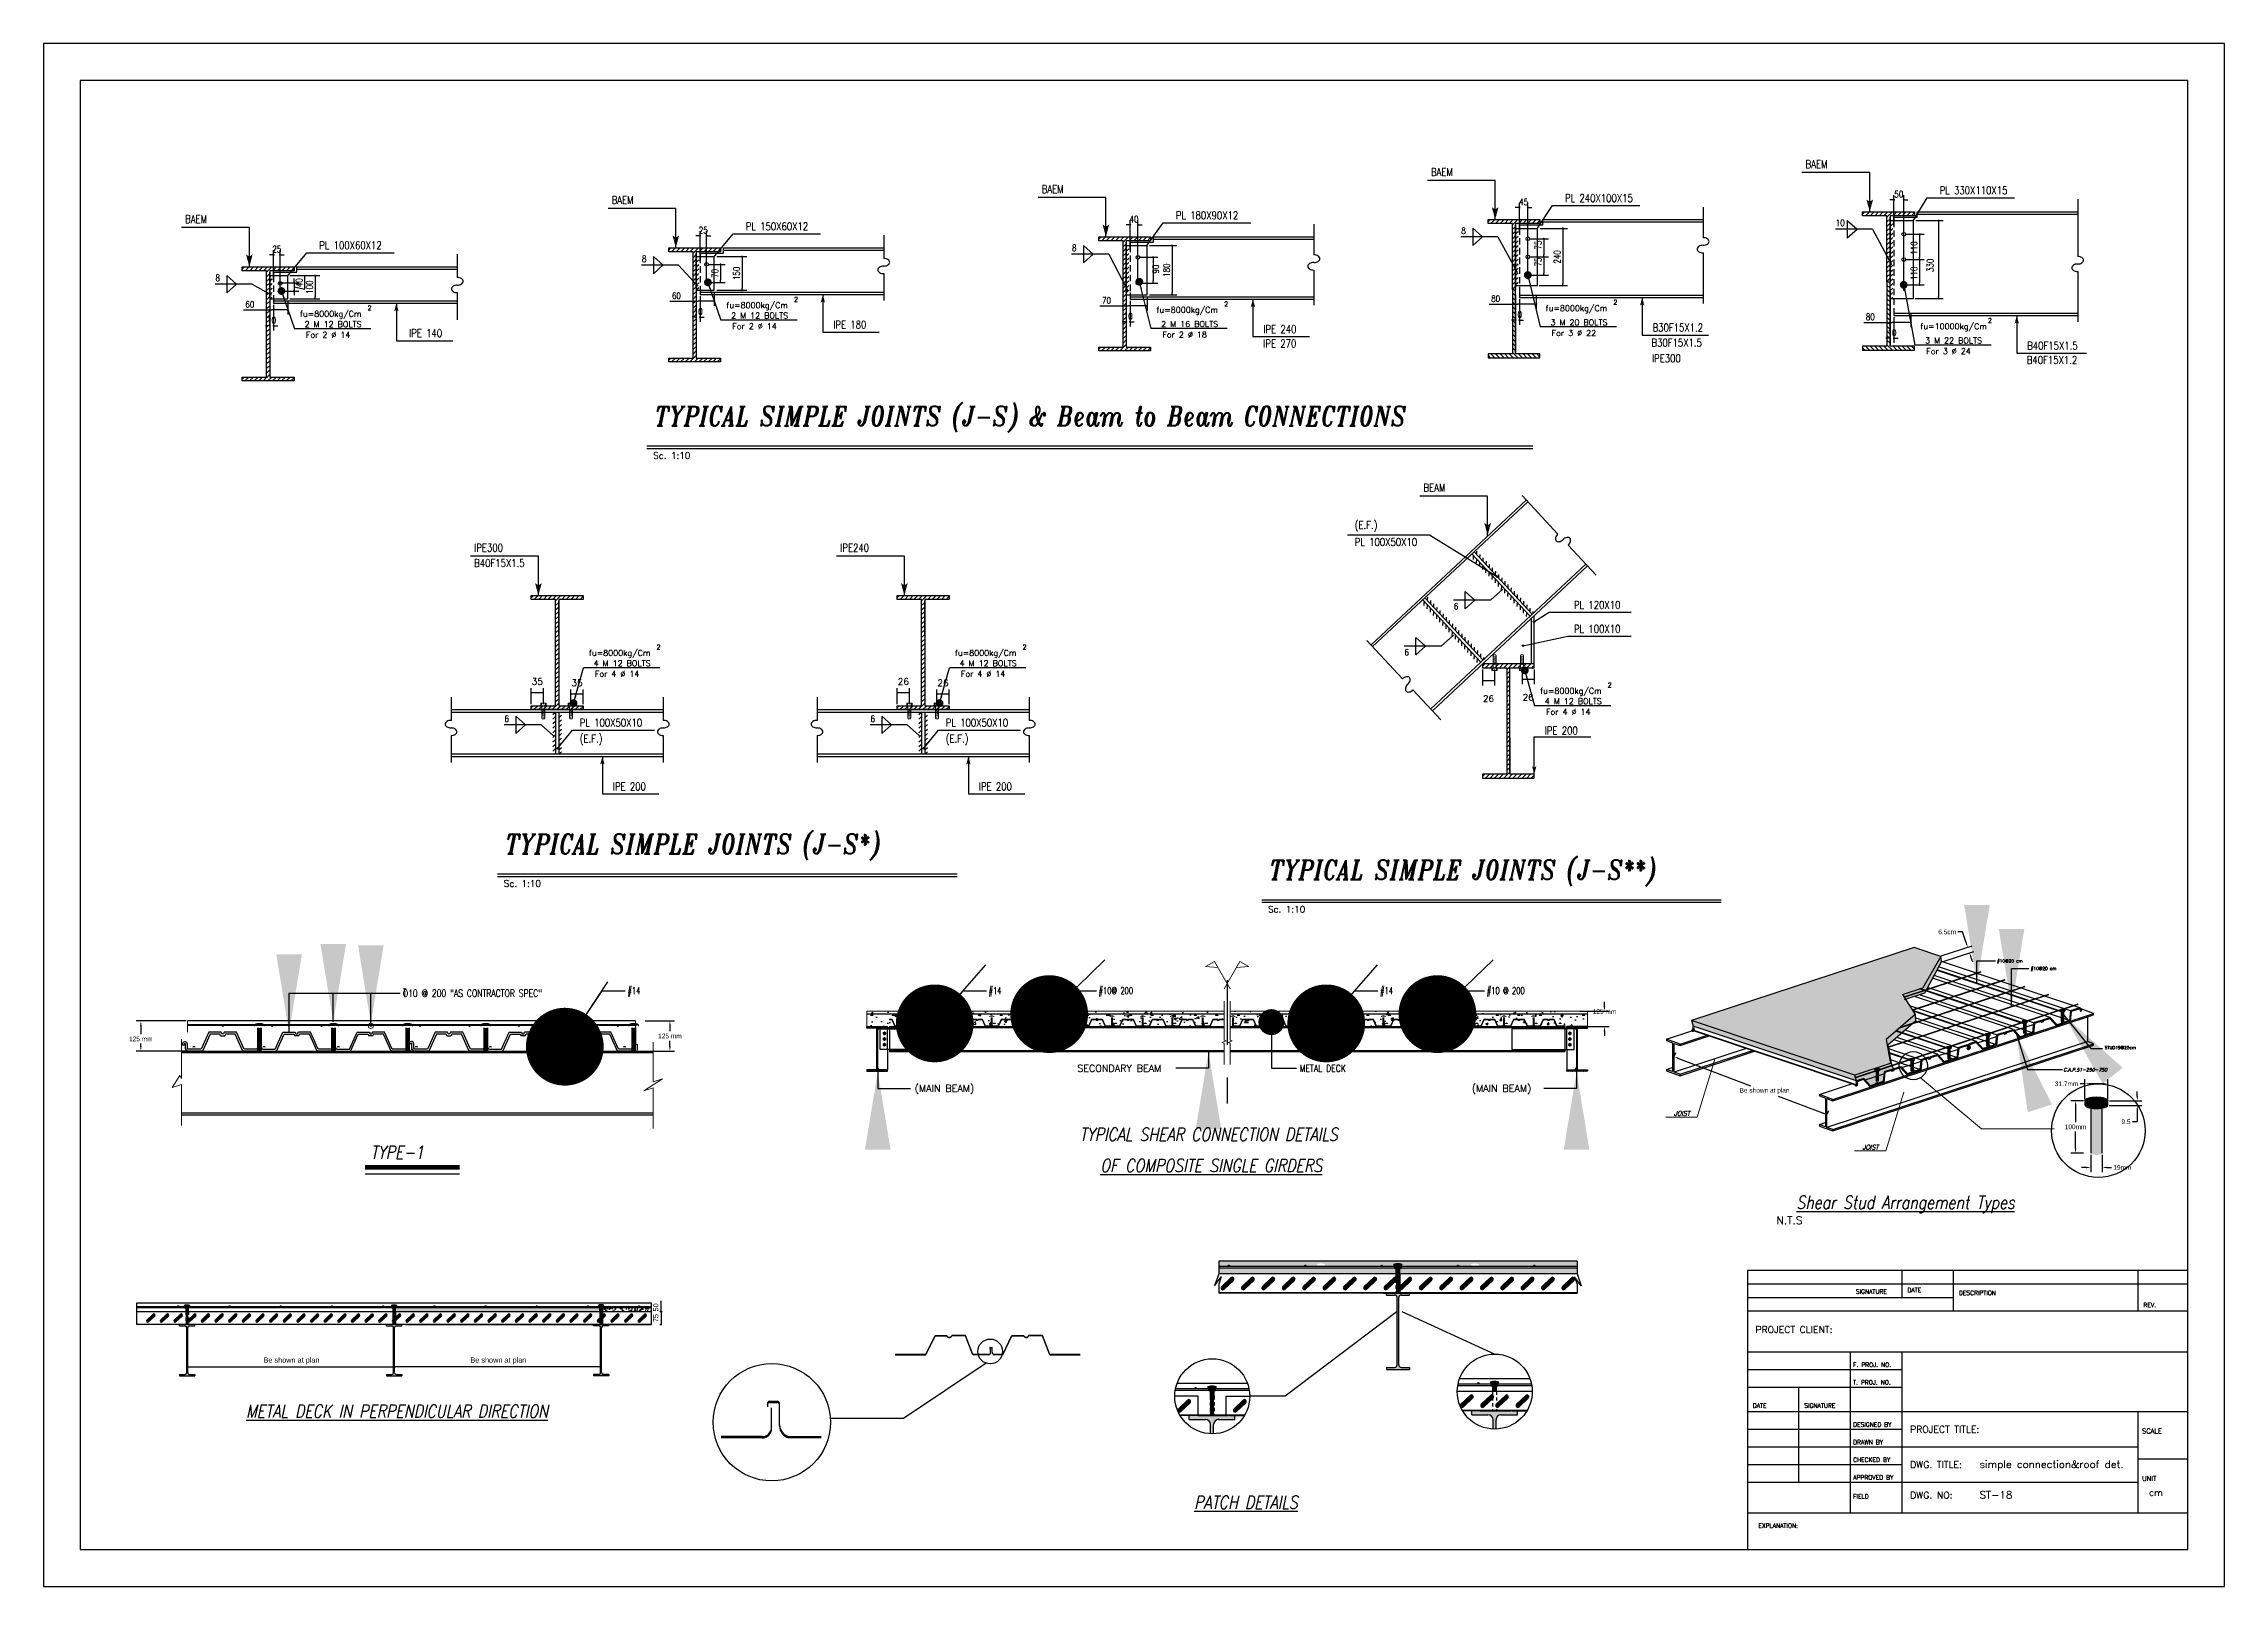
# Model space of a CAD drawing. Header units: inches. Extents: x 460503 to 460688, y 47570 to 48852.
# Drawn here: x 460506 to 460590.1, y 47651 to 47710.5 of the extents above; entities that cross this region are included whole.
import ezdxf
from ezdxf.enums import TextEntityAlignment as Align

# ---------------------------------------------------------------- set-up
doc = ezdxf.new("R2010")
doc.units = ezdxf.units.IN
doc.header["$MEASUREMENT"] = 0
doc.linetypes.add('HIDDEN', pattern=[0.375, 0.25, -0.125])
doc.linetypes.add('HIDDEN2', pattern=[0.1875, 0.125, -0.0625])
for name, color, linetype in [('1', 1, 'Continuous'), ('1R', 1, 'Continuous'), ('2Y', 2, 'Continuous'), ('3', 3, 'HIDDEN'), ('3G', 3, 'Continuous'), ('4', 4, 'Continuous'), ('4C', 4, 'Continuous'), ('5', 7, 'Continuous'), ('6', 6, 'Continuous'), ('7', 7, 'Continuous'), ('8', 1, 'HIDDEN'), ('9', 9, 'Continuous'), ('assign', 2, 'Continuous'), ('col-new', 3, 'Continuous'), ('D', 1, 'Continuous'), ('DIM', 8, 'Continuous'), ('DIMLINES', 4, 'Continuous'), ('E10', 3, 'Continuous'), ('g', 3, 'Continuous'), ('Hatch', 1, 'Continuous'), ('LAIN-1', 1, 'HIDDEN'), ('lateral brace', 5, 'Continuous'), ('Layer4', 118, 'Continuous'), ('Pich', 2, 'Continuous'), ('TRI1', 3, 'Continuous')]:
    doc.layers.add(name, color=color, linetype=linetype)
for name, color, linetype, lineweight in [('12', 120, 'Continuous', 20), ('17', 60, 'Continuous', 18), ('19', 132, 'Continuous', 25), ('2', 2, 'Continuous', 9), ('23', 252, 'Continuous', 18), ('27', 122, 'Continuous', 25), ('29', 151, 'Continuous', 25), ('30', 86, 'Continuous', 18), ('31', 253, 'Continuous', 13)]:
    doc.layers.add(name, color=color, linetype=linetype, lineweight=lineweight)
doc.styles.add('Akam', font='romansp.shx')
doc.styles.add('E100', font='SIMPLEX.shx', dxfattribs={"width": 0.7})
doc.styles.add('ITALICT', font='italict')
doc.styles.add('ROMANC', font='TXT.shx')
doc.styles.add('ROMANS', font='ROMANS', dxfattribs={"width": 0.8})
doc.styles.add('ROMANST', font='romanst.shx')
doc.styles.add('ROMANT', font='romant')
doc.styles.add('simplex', font='simplex.shx', dxfattribs={"width": 0.7})
doc.styles.get("Standard").update_dxf_attribs({"font": 'arial.ttf'})
doc.styles.add('SWISE721Lt Bt', font='swissl.ttf')
doc.dimstyles.new('1-50', dxfattribs={"dimscale": 0, "dimtxt": 0.25, "dimasz": 0.18, "dimexe": 0.18, "dimexo": 0.0625, "dimgap": 0.09, "dimtad": 0, "dimdec": 0, "dimlfac": 50, "dimzin": 0, "dimdsep": 46, "dimtxsty": 'ROMANT', "dimblk": 'OBLIQUE', "dimcen": 0.09, "dimclrd": 1, "dimclre": 1, "dimclrt": 2, "dimadec": 0, "dimazin": 0, "dimtfac": 1, "dimtdec": 0, "dimtofl": 0, "dimtmove": 2, "dimatfit": 3, "dimldrblk": 'OBLIQUE', "dimfxl": 0.18, "dimtolj": 1, "dimtzin": 0, "dimarcsym": 0})
doc.dimstyles.new('1-50-2', dxfattribs={"dimtxt": 0.25, "dimasz": 0.08, "dimexe": 0.18, "dimexo": 0.0625, "dimgap": 0.09, "dimtad": 1, "dimdec": 0, "dimlfac": 50, "dimdsep": 46, "dimtxsty": 'ROMANT', "dimblk": 'DOT', "dimcen": 0.09, "dimclrd": 1, "dimclre": 1, "dimclrt": 3, "dimadec": 0, "dimazin": 0, "dimtfac": 1, "dimtdec": 0, "dimtix": 1, "dimtofl": 0, "dimtmove": 2, "dimatfit": 3, "dimldrblk": 'DOT', "dimfxl": 1, "dimtolj": 1, "dimarcsym": 0})
doc.dimstyles.new('10', dxfattribs={"dimtxt": 0.2, "dimasz": 0.09, "dimexe": 0.18, "dimexo": 0.1, "dimgap": 0, "dimtad": 0, "dimdec": 3, "dimlfac": 100, "dimrnd": 0.5, "dimzin": 12, "dimdsep": 46, "dimtxsty": 'ROMANC', "dimblk": 'DOT', "dimcen": 0, "dimclrd": 1, "dimclre": 1, "dimclrt": 2, "dimadec": 1, "dimazin": 0, "dimtfac": 1, "dimtdec": 3, "dimtmove": 2, "dimatfit": 3, "dimldrblk": 'DOT', "dimfxl": 1, "dimtvp": 0.909091, "dimtolj": 1, "dimtzin": 12, "dimarcsym": 0})
doc.dimstyles.new('LEADER', dxfattribs={"dimtxt": 2, "dimasz": 1, "dimexe": 2, "dimexo": 2, "dimgap": 1, "dimtad": 1, "dimdec": 0, "dimzin": 0, "dimdsep": 46, "dimtxsty": 'ROMANS', "dimblk": 'DOT', "dimcen": 0.09, "dimclrd": 86, "dimclre": 86, "dimclrt": 60, "dimadec": 0, "dimazin": 0, "dimtfac": 1, "dimtdec": 0, "dimtofl": 0, "dimtmove": 0, "dimatfit": 3, "dimldrblk": 'DOT', "dimfxl": 7, "dimfxlon": 1, "dimtolj": 1, "dimtzin": 0, "dimarcsym": 0})
doc.dimstyles.new('LEADER ARROW', dxfattribs={"dimtxt": 2, "dimasz": 3, "dimexe": 2, "dimexo": 2, "dimgap": 1, "dimtad": 1, "dimdec": 0, "dimzin": 0, "dimdsep": 46, "dimtxsty": 'ROMANS', "dimcen": 0.09, "dimclrd": 86, "dimclre": 86, "dimclrt": 60, "dimadec": 0, "dimazin": 0, "dimtfac": 1, "dimtdec": 0, "dimtofl": 0, "dimtmove": 0, "dimatfit": 3, "dimfxl": 7, "dimfxlon": 1, "dimtolj": 1, "dimtzin": 0, "dimarcsym": 0})
doc.dimstyles.get("Standard").update_dxf_attribs({"dimtxt": 0.18, "dimasz": 0.18, "dimexe": 0.18, "dimexo": 0.0625, "dimgap": 0.09, "dimtad": 0, "dimtih": 1, "dimtoh": 1, "dimdec": 4, "dimzin": 0, "dimdsep": 46, "dimtxsty": 'Standard', "dimcen": 0.09, "dimadec": 0, "dimazin": 0, "dimtfac": 1, "dimtdec": 4, "dimtofl": 0, "dimtmove": 0, "dimatfit": 3, "dimfxl": 1, "dimtolj": 1, "dimtzin": 0, "dimarcsym": 0})
pattern_1 = [(50, (459777.932, 47775.29075), (0.91092334, -0.0796954), [0.09525, -1.04775]), (355, (459777.932, 47775.29075), (-0.1762171, 0.9552842), [0.0762, -0.8382029]), (100.45144, (459778.0079, 47775.2841), (0.7347062, 0.8755888), [0.08095, -0.8904512]), (46.1842, (459777.932, 47775.5448), (1.3553952, -0.2102116), [0.142875, -1.571625]), (96.63556, (459778.045, 47775.5272), (1.1870207, 1.2371306), [0.121425, -1.335678]), (351.18415, (459777.932, 47775.5448), (1.1870207, 1.2371306), [0.1142998, -1.2572987]), (21, (459778.059, 47775.48125), (0.75807196, -0.511326), [0.09525, -1.04775]), (326, (459778.059, 47775.48125), (0.3090101, 0.9209398), [0.0762, -0.8382]), (71.45144, (459778.1222, 47775.4386), (1.0670821, 0.4096138), [0.08095, -0.8904497]), (37.5, (459777.93203, 47775.29075), (0.01544302, 0.4227752), [0, -0.82804, 0, -0.8509, 0, -0.841375]), (7.5, (459777.93203, 47775.29075), (0.3340983, 0.50090287), [0, -0.48514, 0, -0.80899, 0, -0.320675]), (327.5, (459777.64882, 47775.29075), (0.67795298, -0.02864372), [0, -0.3175, 0, -0.9906, 0, -1.31445]), (317.5, (459777.5218, 47775.29075), (0.7406459, 0.12713246), [0, -0.41275, 0, -0.65786, 0, -0.93345])]
pattern_2 = [(45, (458672.65267, 47890.195304), (-0.0424264069, 0.0424264069), []), (45, (458672.68095, 47890.195304), (-0.0424264069, 0.0424264069), [])]
pattern_3 = [(68.134, (460535.763, 47636.11), (8.2795, 1.9319), [0.8856, -9.7417]), (13.134, (460535.763, 47636.11), (-4.3215, 7.9308), [0.7085, -7.7934]), (118.585, (460536.453, 47636.271), (3.958, 9.8627), [0.7527, -8.2792]), (64.319, (460535.028, 47638.354), (12.5845, 2.065), [1.3284, -14.6125]), (114.77, (460536.077, 47638.526), (6.9083, 14.3663), [1.129, -12.4187]), (9.318, (460535.028, 47638.354), (6.9083, 14.3662), [1.0627, -11.69]), (39.134, (460536.334, 47638.1604), (8.178, -2.3243), [0.8856, -9.7417]), (344.134, (460536.334, 47638.16), (0.0653, 9.0316), [0.7085, -7.7934]), (89.586, (460537.0155, 47637.967), (8.2433, 6.7073), [0.7527, -8.2792]), (55.6344, (460535.763, 47636.1097), (-1.08701, 3.7803), [0, -7.6989, 0, -7.91144, 0, -7.82288]), (25.634, (460535.763, 47636.1097), (1.5025, 5.39277), [0, -4.5107, 0, -7.52177, 0, -2.98155]), (345.6344, (460533.2607, 47635.29), (6.07322, 1.70883), [0, -2.95203, 0, -9.21033, 0, -12.2214]), (335.634, (460532.1386, 47634.9226), (6.17637, 3.2667), [0, -3.83764, 0, -6.1166, 0, -8.67897])]
pattern_4 = [(37.5, (460536.95062, 47672.32426), (-0.0050722, 0.1551479), [0, -0.12239045, 0, -0.13688405, 0, -0.13084505]), (7.5, (460536.95062, 47672.32426), (0.1425025, 0.2272393), [0, -0.0660264, 0, -0.11031244, 0, -0.042273]), (327.5, (460536.85158, 47672.32426), (0.2507508, 0.0004557), [0, -0.04026, 0, -0.14493606, 0, -0.1892221]), (317.5, (460536.85158, 47672.32426), (0.2420534, 0.0706705), [0, -0.02013, 0, -0.0950136, 0, -0.10870204])]
pattern_5 = [(45, (458809.38006, 46756.39325), (-0.088388348, 0.088388348), [])]
pattern_6 = [(45, (458823.49488, 46756.39325), (-0.088388348, 0.088388348), [])]
pattern_7 = [(88, (459942.90135, 45833.23744), (-0.124923853, 0.004362437), [])]
pattern_8 = [(88, (459944.80135, 45835.00922), (-0.124923853, 0.004362437), [])]

msp = doc.modelspace()

# ---------------------------------------------------------------- texts
at = {"layer": '1', "style": 'ROMANS'}
for s, height, p in [('SIGNATURE', 0.167417309, (460575.93403606, 47662.30567077)), ('DATE', 0.167417309, (460577.92211661, 47662.35798868)), ('DESCRIPTION', 0.1674173092, (460579.91019716, 47662.25335286)), ('REV.', 0.167417309, (460587.0254328, 47661.78249168)), ('PROJECT CLIENT:', 0.2615895456, (460572.06251079, 47660.79118925)), ('F. PROJ. NO.', 0.1674173092, (460575.82940024, 47659.48050368)), ('T. PROJ. NO.', 0.1674173092, (460575.82940024, 47658.80037086)), ('DATE', 0.167417309, (460571.95787497, 47657.9109664)), ('SIGNATURE', 0.167417309, (460573.94595552, 47657.9109664)), ('DESIGNED BY', 0.1674173092, (460575.82940024, 47657.17851568)), ('PROJECT TITLE:', 0.2615895456, (460578.02675243, 47656.94687227)), ('SCALE', 0.188344473, (460586.97311489, 47656.91692613)), ('DRAWN BY', 0.167417309, (460575.82940024, 47656.49838286)), ('APPROVED BY', 0.1674173092, (460575.82940024, 47655.13811722)), ('CHECKED BY', 0.167417309, (460575.82940024, 47655.81825004)), ('DWG. TITLE:', 0.2615895456, (460578.02675243, 47655.58660663)), ('UNIT', 0.188344473, (460586.97311489, 47655.08579931)), ('FIELD', 0.167417309, (460575.82940024, 47654.40566649)), ('DWG. NO:', 0.261589546, (460578.02675243, 47654.40566649)), ('cm', 0.261589546, (460587.23470443, 47654.51030231)), ('EXPLANATION:', 0.1674173092, (460572.17270318, 47653.27692742))]:
    msp.add_text(s, height=height, dxfattribs=at).set_placement(p)
at = {"layer": '17', "style": 'ROMANS'}
msp.add_text('N.T.S', height=0.3, dxfattribs=at).set_placement((460572.86735048, 47664.98202533))
at = {"layer": '19', "style": 'ROMANS'}
for s, p in [('SECONDARY BEAM', (460545.90626736, 47670.99239726)), ('(MAIN BEAM)', (460539.64106949, 47670.21488854)), ('(MAIN BEAM)', (460561.12464277, 47670.21488854))]:
    msp.add_text(s, height=0.27, dxfattribs=at).set_placement(p, align=Align.MIDDLE_LEFT)
at = {"layer": '27', "linetype": 'Continuous'}
for s, height, style, p in [('#10@20 cm', 0.12, 'Akam', (460581.37612907, 47675.06954611)), ('#10@20 cm', 0.12, 'Akam', (460582.67493044, 47674.78049144)), ('STUD19@25cm', 0.12, 'Akam', (460585.52898369, 47671.73228157)), ('C.A.P.51-250-750', 0.13, 'ITALICT', (460583.93874465, 47670.87182355))]:
    msp.add_text(s, height=height, dxfattribs=dict(at, style=style)).set_placement(p)
at = {"layer": '27'}
for s, style, width, p in [('T', 'ROMANST', 0.7, (460519.90591805, 47673.9217122)), ('O10 @ 200 "AS CONTRACTOR SPEC"', 'simplex', 0.8, (460519.89736239, 47673.88891998)), ('#14', 'ROMANST', 0.7, (460528.56321099, 47673.98273632)), ('#14', 'ROMANST', 0.7, (460542.48891373, 47673.98273632)), ('#10@ 200', 'ROMANST', 0.7, (460546.72979564, 47673.98273632)), ('#14', 'ROMANST', 0.7, (460557.58768862, 47673.98273632)), ('#10 @ 200', 'ROMANST', 0.7, (460561.70183841, 47673.98273632)), ('METAL DECK', 'simplex', 0.8, (460554.48632233, 47670.99239726))]:
    msp.add_text(s, height=0.27, dxfattribs=dict(at, style=style, width=width)).set_placement(p, align=Align.MIDDLE_LEFT)
at = {"layer": '27', "linetype": 'Continuous', "style": 'ITALICT'}
for p in [(460569.53654973, 47669.16699379), (460576.8083058, 47667.86086561)]:
    msp.add_text('JOIST', height=0.177408862, dxfattribs=at).set_placement(p, align=Align.RIGHT)
at = {"layer": '2Y', "style": 'ROMANS', "width": 0.8}
for s, p in [('BAEM', (460573.9948132, 47705.69351169)), ('BAEM', (460544.53760958, 47704.73106365)), ('BAEM', (460559.54878074, 47705.39447761)), ('PL 330X110X15', (460579.16518147, 47704.68318034)), ('BAEM', (460527.95172272, 47704.30777025)), ('PL 240X100X15 ', (460564.719149, 47704.38414626)), ('BAEM', (460511.50513229, 47703.5749771)), ('PL 150X60X12 ', (460533.12209099, 47703.2974389)), ('PL 180X90X12 ', (460549.70797785, 47703.7207323)), ('PL 100X60X12 ', (460516.67550056, 47702.56464574)), ('IPE 140', (460520.13880512, 47699.18082094)), ('IPE 180', (460536.49922785, 47699.5095223)), ('IPE 270', (460553.07802075, 47698.77977284)), ('IPE 240', (460553.08511472, 47699.3328157)), ('B30F15X1.5', (460568.05287885, 47698.80975234)), ('B30F15X1.2', (460568.09628587, 47699.39622966)), ('IPE300', (460568.06953539, 47698.20704426)), ('B40F15X1.2', (460582.52807023, 47698.14625722)), ('B40F15X1.5', (460582.54231834, 47698.69526374)), ('BEAM', (460559.25935941, 47693.2224749)), ('(E.F.)', (460556.60777469, 47691.7812951)), ('IPE300', (460522.65050978, 47690.90532398)), ('B40F15X1.5', (460522.65050978, 47690.3157335)), ('IPE240', (460536.76532695, 47690.90532398)), ('PL 100X50X10 ', (460556.60777469, 47691.12680142)), ('PL 120X10 ', (460565.06354595, 47688.70448189)), ('PL 100X10 ', (460565.06354595, 47687.78007641)), ('PL 100X50X10 ', (460526.72077338, 47684.16328826)), ('(E.F.)', (460526.72077338, 47683.55165173)), ('PL 100X50X10 ', (460540.83559055, 47684.16328826)), ('(E.F.)', (460540.83559055, 47683.55165173)), ('IPE 200', (460563.93361143, 47683.86260074)), ('IPE 200', (460527.99684167, 47681.70707603)), ('IPE 200', (460542.11165884, 47681.70707603))]:
    msp.add_text(s, height=0.3, dxfattribs=at).set_placement(p)
at = {"layer": '2Y', "style": 'ROMANS'}
for s, height, p in [('2', 0.18, (460534.98472866, 47700.54219743)), ('fu=8000kg/Cm', 0.225, (460515.93012917, 47699.96027774)), ('2', 0.18, (460518.53813824, 47700.20940427)), ('fu=8000kg/Cm', 0.225, (460532.3767196, 47700.2930709)), ('fu=8000kg/Cm', 0.225, (460548.96260646, 47700.1163643)), ('2', 0.18, (460551.57061553, 47700.36549083)), ('fu=8000kg/Cm', 0.225, (460563.97377762, 47700.17977826)), ('2', 0.18, (460566.58178668, 47700.42890479)), ('2', 0.18, (460581.02781915, 47699.72793887)), ('fu=10000kg/Cm', 0.225, (460578.41981008, 47699.47881234)), ('2', 0.18, (460529.68351572, 47687.13975115)), ('2', 0.18, (460543.7983329, 47687.13975115)), ('fu=8000kg/Cm', 0.225, (460527.07550666, 47686.89062462)), ('fu=8000kg/Cm', 0.225, (460541.19032383, 47686.89062462)), ('fu=8000kg/Cm', 0.225, (460563.75638884, 47685.42799364)), ('2', 0.18, (460566.36439791, 47685.67712017))]:
    msp.add_text(s, height=height, dxfattribs=at).set_placement(p)
for s, p in [('2 M 12 BOLTS', (460533.65769765, 47700.00657233)), ('3 M 20 BOLTS', (460565.25475567, 47699.74476584)), ('2 M 12 BOLTS', (460517.21110722, 47699.67377918)), ('For 2 %%C 14', (460517.01660818, 47699.26507577)), ('For 2 %%C 14', (460533.46319861, 47699.59786892)), ('2 M 16 BOLTS', (460550.24358451, 47699.68135188)), ('For 2 %%C 18', (460550.04908547, 47699.27264847)), ('For 3 %%C 22', (460565.06025663, 47699.33606243)), ('3 M 22 BOLTS', (460579.70078813, 47699.04379992)), ('For 3 %%C 24', (460579.50628909, 47698.63509651)), ('4 M 12 BOLTS', (460528.35648471, 47686.60412606)), ('4 M 12 BOLTS', (460542.47130188, 47686.60412606)), ('For 4 %%C 14', (460528.16198567, 47686.19542265)), ('For 4 %%C 14', (460542.27680284, 47686.19542265)), ('4 M 12 BOLTS', (460565.03736689, 47685.14149508)), ('For 4 %%C 14', (460564.84286785, 47684.73279167))]:
    msp.add_text(s, height=0.225, dxfattribs=at).set_placement(p, align=Align.MIDDLE)
at = {"layer": '3G', "style": 'ROMANS', "width": 0.8}
for s, p in [('8', (460560.71700925, 47703.15420475)), ('10', (460575.16304171, 47703.45323883)), ('8', (460545.70583809, 47702.49079079)), ('8', (460512.6733608, 47701.33470424)), ('8', (460529.11995123, 47702.06749739)), ('6', (460560.42758792, 47688.67420935)), ('6', (460558.52758792, 47686.90243068)), ('6', (460523.81873829, 47684.34002148)), ('6', (460537.93355546, 47684.34002148))]:
    msp.add_text(s, height=0.25, dxfattribs=at).set_placement(p)
at = {"layer": '3G', "style": 'ROMANS'}
for p in [(460529.55385331, 47694.48755016), (460523.79216438, 47677.99157278), (460553.26104794, 47676.99729262)]:
    msp.add_text('Sc. 1:10', height=0.249999993, dxfattribs=at).set_placement(p)
at = {"layer": '4C', "style": 'ITALICT', "width": 0.8}
for s, height, p in [('TYPICAL SIMPLE JOINTS (J-S) & Beam to Beam CONNECTIONS ', 0.75, (460529.60506371, 47695.75777668)), ('TYPICAL SIMPLE JOINTS (J-S*)', 0.75, (460523.84337478, 47679.2617993)), ('TYPICAL SIMPLE JOINTS (J-S**)', 0.75, (460553.31225834, 47678.26751914)), ('TYPE-1', 0.5, (460518.65125483, 47667.50612849))]:
    msp.add_text(s, height=height, dxfattribs=at).set_placement(p)
msp.add_text('TYPICAL SHEAR CONNECTION DETAILS', height=0.5, dxfattribs=at).set_placement((460550.97288739, 47668.44304606), align=Align.MIDDLE)
msp.add_text('%%UOF COMPOSITE SINGLE GIRDERS', height=0.5, dxfattribs=at).set_placement((460551.07293501, 47667.24621873), align=Align.MIDDLE_CENTER)
for s, p in [('%%UShear Stud Arrangement Types', (460577.8465139, 47665.57325005)), ('%%UMETAL DECK IN PERPENDICULAR DIRECTION', (460519.67053027, 47657.52709622)), ('%%UPATCH DETAILS', (460552.41152776, 47654.01624447))]:
    msp.add_text(s, height=0.5, dxfattribs=at).set_placement(p, align=Align.CENTER)
at = {"layer": 'assign', "color": 2, "linetype": 'ByBlock', "style": 'SWISE721Lt Bt'}
for s, p in [('50', (460529.75250875, 47661.62018698)), ('75', (460529.75250875, 47661.20711703))]:
    msp.add_text(s, height=0.201300079, rotation=90, dxfattribs=at).set_placement(p)
for p in [(460514.52783701, 47659.64814955), (460522.50478216, 47659.64814955)]:
    msp.add_text('Be shown at plan', height=0.2013000787, dxfattribs=at).set_placement(p)
at = {"layer": 'E10', "color": 3, "style": 'E100'}
for s, p in [('simple connection&roof det.', (460580.70460128, 47655.58660663)), ('ST-18', (460580.70460128, 47654.40566649))]:
    msp.add_text(s, height=0.28865, dxfattribs=at).set_placement(p)

# ---------------------------------------------------------------- blocks, each defined once
blk = doc.blocks.new('DOT')
at = {"layer": 'DIM', "color": 0, "linetype": 'ByBlock'}
blk.add_line((-0.5, 0), (-1, 0), dxfattribs=at)
at = {"layer": 'DIM', "color": 0, "linetype": 'ByBlock', "const_width": 0.5}
blk.add_lwpolyline([(-0.25, 0, 1), (0.25, 0, 1)], format="xyb", close=True, dxfattribs=at)
blk = doc.blocks.new('*D507')
at = {"layer": 'D', "color": 1, "lineweight": -2, "transparency": 16777216}
for p, q in [((460515.54, 47701.548), (460516.696, 47701.548)), ((460516.516, 47701.468), (460516.516, 47700.734)), ((460515.54, 47700.654), (460516.696, 47700.654))]:
    blk.add_line(p, q, dxfattribs=at)
at = {"layer": 'Defpoints', "color": 0, "transparency": 16777216}
for p in [(460515.477, 47701.548), (460515.477, 47700.654), (460516.516, 47700.654)]:
    blk.add_point(p, dxfattribs=at)
at = {"layer": 'D', "color": 1, "lineweight": -2, "transparency": 16777216, "xscale": 0.08, "yscale": 0.08, "zscale": 0.08}
for p, rotation in [((460516.516, 47701.548), 90), ((460516.516, 47700.654), 270)]:
    blk.add_blockref('DOT', p, dxfattribs=dict(at, rotation=rotation))
at = {"layer": 'D', "color": 2, "transparency": 16777216, "insert": (460516.301, 47701.101), "char_height": 0.25, "attachment_point": 5, "rotation": 90, "style": 'ROMANS'}
blk.add_mtext('\\A1;100', dxfattribs=at)
blk = doc.blocks.new('_Dot')
at = {"layer": 'DIM', "color": 0, "lineweight": -2}
blk.add_line((-0.5, 0), (-1, 0), dxfattribs=at)
at = {"layer": 'DIM', "color": 0, "const_width": 0.5}
blk.add_lwpolyline([(-0.25, 0, 1), (0.25, 0, 1)], format="xyb", close=True, dxfattribs=at)
blk = doc.blocks.new('*D525')
at = {"layer": 'D', "color": 1, "lineweight": -2, "transparency": 16777216}
for p, q in [((460514.765, 47700.424), (460514.765, 47699.433)), ((460514.915, 47700.424), (460514.915, 47699.433)), ((460514.685, 47699.613), (460514.605, 47699.613)), ((460514.995, 47699.613), (460515.075, 47699.613))]:
    blk.add_line(p, q, dxfattribs=at)
at = {"layer": 'Defpoints', "color": 0, "transparency": 16777216}
for p in [(460514.765, 47700.487), (460514.915, 47700.487), (460514.765, 47699.613)]:
    blk.add_point(p, dxfattribs=at)
at = {"layer": 'D', "color": 1, "lineweight": -2, "transparency": 16777216, "xscale": 0.08, "yscale": 0.08, "zscale": 0.08}
blk.add_blockref('DOT', (460514.765, 47699.613), dxfattribs=at)
at = {"layer": 'D', "color": 1, "lineweight": -2, "transparency": 16777216, "xscale": 0.08, "yscale": 0.08, "zscale": 0.08, "rotation": 180}
blk.add_blockref('DOT', (460514.915, 47699.613), dxfattribs=at)
at = {"layer": 'D', "color": 2, "transparency": 16777216, "insert": (460514.84, 47699.828), "char_height": 0.25, "attachment_point": 5, "style": 'ROMANS'}
blk.add_mtext('\\A1;10', dxfattribs=at)
blk = doc.blocks.new('*D508')
at = {"layer": 'D', "color": 1, "lineweight": -2, "transparency": 16777216}
for p, q in [((460514.915, 47701.377), (460514.915, 47702.533)), ((460515.165, 47701.036), (460515.165, 47702.533)), ((460514.835, 47702.353), (460514.755, 47702.353)), ((460515.245, 47702.353), (460515.325, 47702.353))]:
    blk.add_line(p, q, dxfattribs=at)
at = {"layer": 'Defpoints', "color": 0, "transparency": 16777216}
for p in [(460515.165, 47702.353), (460514.915, 47701.315), (460515.165, 47700.973)]:
    blk.add_point(p, dxfattribs=at)
at = {"layer": 'D', "color": 1, "lineweight": -2, "transparency": 16777216, "xscale": 0.08, "yscale": 0.08, "zscale": 0.08}
blk.add_blockref('DOT', (460514.915, 47702.353), dxfattribs=at)
at = {"layer": 'D', "color": 1, "lineweight": -2, "transparency": 16777216, "xscale": 0.08, "yscale": 0.08, "zscale": 0.08, "rotation": 180}
blk.add_blockref('DOT', (460515.165, 47702.353), dxfattribs=at)
at = {"layer": 'D', "color": 2, "transparency": 16777216, "insert": (460515.04, 47702.568), "char_height": 0.25, "attachment_point": 5, "style": 'ROMANS'}
blk.add_mtext('\\A1;25', dxfattribs=at)
blk = doc.blocks.new('*D509')
at = {"layer": 'D', "color": 1, "lineweight": -2, "transparency": 16777216}
for p, q in [((460516.114, 47701.023), (460516.114, 47701.527)), ((460515.128, 47701.273), (460515.883, 47701.273)), ((460515.128, 47700.954), (460515.883, 47700.954)), ((460515.703, 47701.353), (460515.703, 47701.433)), ((460515.703, 47701.273), (460515.703, 47700.954)), ((460515.703, 47701.113), (460516.114, 47701.023)), ((460515.703, 47700.874), (460515.703, 47700.794))]:
    blk.add_line(p, q, dxfattribs=at)
at = {"layer": 'Defpoints', "color": 0, "transparency": 16777216}
for p in [(460515.066, 47701.273), (460515.066, 47700.954), (460515.703, 47700.954)]:
    blk.add_point(p, dxfattribs=at)
at = {"layer": 'D', "color": 1, "lineweight": -2, "transparency": 16777216, "xscale": 0.08, "yscale": 0.08, "zscale": 0.08}
for p, rotation in [((460515.703, 47701.273), 270), ((460515.703, 47700.954), 90)]:
    blk.add_blockref('DOT', p, dxfattribs=dict(at, rotation=rotation))
at = {"layer": 'D', "color": 2, "transparency": 16777216, "insert": (460515.899, 47701.275), "char_height": 0.25, "attachment_point": 5, "rotation": 90, "style": 'ROMANS'}
blk.add_mtext('\\A1;40', dxfattribs=at)
blk = doc.blocks.new('*D526')
at = {"layer": 'D', "color": 1, "lineweight": -2, "transparency": 16777216}
for p, q in [((460513.753, 47700.223), (460514.765, 47700.223)), ((460514.765, 47700.591), (460514.765, 47700.043)), ((460515.385, 47700.223), (460514.845, 47700.223)), ((460515.465, 47700.591), (460515.465, 47700.043))]:
    blk.add_line(p, q, dxfattribs=at)
at = {"layer": 'Defpoints', "color": 0, "transparency": 16777216}
for p in [(460514.765, 47700.654), (460514.765, 47700.223), (460515.465, 47700.654)]:
    blk.add_point(p, dxfattribs=at)
at = {"layer": 'D', "color": 1, "lineweight": -2, "transparency": 16777216, "xscale": 0.08, "yscale": 0.08, "zscale": 0.08, "rotation": 180}
blk.add_blockref('DOT', (460514.765, 47700.223), dxfattribs=at)
at = {"layer": 'D', "color": 1, "lineweight": -2, "transparency": 16777216, "xscale": 0.08, "yscale": 0.08, "zscale": 0.08}
blk.add_blockref('DOT', (460515.465, 47700.223), dxfattribs=at)
at = {"layer": 'D', "color": 2, "transparency": 16777216, "insert": (460514, 47700.438), "char_height": 0.25, "attachment_point": 5, "style": 'ROMANS'}
blk.add_mtext('\\A1;60', dxfattribs=at)
blk = doc.blocks.new('*D510')
at = {"layer": 'D', "color": 1, "lineweight": -2, "transparency": 16777216}
for p, q in [((460532.006, 47702.28), (460533.162, 47702.28)), ((460532.982, 47702.2), (460532.982, 47701.066)), ((460532.006, 47700.986), (460533.162, 47700.986))]:
    blk.add_line(p, q, dxfattribs=at)
at = {"layer": 'Defpoints', "color": 0, "transparency": 16777216}
for p in [(460531.944, 47702.28), (460531.944, 47700.986), (460532.982, 47700.986)]:
    blk.add_point(p, dxfattribs=at)
at = {"layer": 'D', "color": 1, "lineweight": -2, "transparency": 16777216, "xscale": 0.08, "yscale": 0.08, "zscale": 0.08}
for p, rotation in [((460532.982, 47702.28), 90), ((460532.982, 47700.986), 270)]:
    blk.add_blockref('DOT', p, dxfattribs=dict(at, rotation=rotation))
at = {"layer": 'D', "color": 2, "transparency": 16777216, "insert": (460532.767, 47701.633), "char_height": 0.25, "attachment_point": 5, "rotation": 90, "style": 'ROMANS'}
blk.add_mtext('\\A1;150', dxfattribs=at)
blk = doc.blocks.new('*D527')
at = {"layer": 'D', "color": 1, "lineweight": -2, "transparency": 16777216}
for p, q in [((460531.211, 47700.757), (460531.211, 47699.766)), ((460531.361, 47700.757), (460531.361, 47699.766)), ((460531.131, 47699.946), (460531.051, 47699.946)), ((460531.441, 47699.946), (460531.521, 47699.946))]:
    blk.add_line(p, q, dxfattribs=at)
at = {"layer": 'Defpoints', "color": 0, "transparency": 16777216}
for p in [(460531.211, 47700.819), (460531.361, 47700.819), (460531.211, 47699.946)]:
    blk.add_point(p, dxfattribs=at)
at = {"layer": 'D', "color": 1, "lineweight": -2, "transparency": 16777216, "xscale": 0.08, "yscale": 0.08, "zscale": 0.08}
blk.add_blockref('DOT', (460531.211, 47699.946), dxfattribs=at)
at = {"layer": 'D', "color": 1, "lineweight": -2, "transparency": 16777216, "xscale": 0.08, "yscale": 0.08, "zscale": 0.08, "rotation": 180}
blk.add_blockref('DOT', (460531.361, 47699.946), dxfattribs=at)
at = {"layer": 'D', "color": 2, "transparency": 16777216, "insert": (460531.286, 47700.161), "char_height": 0.25, "attachment_point": 5, "style": 'ROMANS'}
blk.add_mtext('\\A1;10', dxfattribs=at)
blk = doc.blocks.new('*D511')
at = {"layer": 'D', "color": 1, "lineweight": -2, "transparency": 16777216}
for p, q in [((460531.361, 47702.11), (460531.361, 47703.266)), ((460531.611, 47701.368), (460531.611, 47703.266)), ((460531.281, 47703.086), (460531.201, 47703.086)), ((460531.691, 47703.086), (460531.771, 47703.086))]:
    blk.add_line(p, q, dxfattribs=at)
at = {"layer": 'Defpoints', "color": 0, "transparency": 16777216}
for p in [(460531.611, 47703.086), (460531.361, 47702.047), (460531.611, 47701.306)]:
    blk.add_point(p, dxfattribs=at)
at = {"layer": 'D', "color": 1, "lineweight": -2, "transparency": 16777216, "xscale": 0.08, "yscale": 0.08, "zscale": 0.08}
blk.add_blockref('DOT', (460531.361, 47703.086), dxfattribs=at)
at = {"layer": 'D', "color": 1, "lineweight": -2, "transparency": 16777216, "xscale": 0.08, "yscale": 0.08, "zscale": 0.08, "rotation": 180}
blk.add_blockref('DOT', (460531.611, 47703.086), dxfattribs=at)
at = {"layer": 'D', "color": 2, "transparency": 16777216, "insert": (460531.486, 47703.301), "char_height": 0.25, "attachment_point": 5, "style": 'ROMANS'}
blk.add_mtext('\\A1;25', dxfattribs=at)
blk = doc.blocks.new('*D512')
at = {"layer": 'D', "color": 1, "lineweight": -2, "transparency": 16777216}
for p, q in [((460531.674, 47701.98), (460532.329, 47701.98)), ((460532.149, 47701.9), (460532.149, 47701.366)), ((460531.575, 47701.286), (460532.329, 47701.286))]:
    blk.add_line(p, q, dxfattribs=at)
at = {"layer": 'Defpoints', "color": 0, "transparency": 16777216}
for p in [(460531.611, 47701.98), (460531.513, 47701.286), (460532.149, 47701.286)]:
    blk.add_point(p, dxfattribs=at)
at = {"layer": 'D', "color": 1, "lineweight": -2, "transparency": 16777216, "xscale": 0.08, "yscale": 0.08, "zscale": 0.08}
for p, rotation in [((460532.149, 47701.98), 90), ((460532.149, 47701.286), 270)]:
    blk.add_blockref('DOT', p, dxfattribs=dict(at, rotation=rotation))
at = {"layer": 'D', "color": 2, "transparency": 16777216, "insert": (460531.934, 47701.633), "char_height": 0.25, "attachment_point": 5, "rotation": 90, "style": 'ROMANS'}
blk.add_mtext('\\A1;70', dxfattribs=at)
blk = doc.blocks.new('*D522')
at = {"layer": 'D', "color": 1, "lineweight": -2, "transparency": 16777216}
for p, q in [((460531.211, 47700.924), (460531.211, 47700.376)), ((460531.911, 47700.924), (460531.911, 47700.376)), ((460530.2, 47700.556), (460531.211, 47700.556)), ((460531.831, 47700.556), (460531.291, 47700.556))]:
    blk.add_line(p, q, dxfattribs=at)
at = {"layer": 'Defpoints', "color": 0, "transparency": 16777216}
for p in [(460531.211, 47700.986), (460531.911, 47700.986), (460531.211, 47700.556)]:
    blk.add_point(p, dxfattribs=at)
at = {"layer": 'D', "color": 1, "lineweight": -2, "transparency": 16777216, "xscale": 0.08, "yscale": 0.08, "zscale": 0.08, "rotation": 180}
blk.add_blockref('DOT', (460531.211, 47700.556), dxfattribs=at)
at = {"layer": 'D', "color": 1, "lineweight": -2, "transparency": 16777216, "xscale": 0.08, "yscale": 0.08, "zscale": 0.08}
blk.add_blockref('DOT', (460531.911, 47700.556), dxfattribs=at)
at = {"layer": 'D', "color": 2, "transparency": 16777216, "insert": (460530.447, 47700.771), "char_height": 0.25, "attachment_point": 5, "style": 'ROMANS'}
blk.add_mtext('\\A1;60', dxfattribs=at)
blk = doc.blocks.new('*D503')
at = {"layer": 'D', "color": 1, "lineweight": -2, "transparency": 16777216}
for p, q in [((460548.692, 47702.704), (460549.748, 47702.704)), ((460549.568, 47702.624), (460549.568, 47700.89)), ((460548.692, 47700.81), (460549.748, 47700.81))]:
    blk.add_line(p, q, dxfattribs=at)
at = {"layer": 'Defpoints', "color": 0, "transparency": 16777216}
for p in [(460548.63, 47702.704), (460548.63, 47700.81), (460549.568, 47700.81)]:
    blk.add_point(p, dxfattribs=at)
at = {"layer": 'D', "color": 1, "lineweight": -2, "transparency": 16777216, "xscale": 0.08, "yscale": 0.08, "zscale": 0.08}
for p, rotation in [((460549.568, 47702.704), 90), ((460549.568, 47700.81), 270)]:
    blk.add_blockref('DOT', p, dxfattribs=dict(at, rotation=rotation))
at = {"layer": 'D', "color": 2, "transparency": 16777216, "insert": (460549.353, 47701.757), "char_height": 0.25, "attachment_point": 5, "rotation": 90, "style": 'ROMANS'}
blk.add_mtext('\\A1;180', dxfattribs=at)
blk = doc.blocks.new('*D523')
at = {"layer": 'D', "color": 1, "lineweight": -2, "transparency": 16777216}
for p, q in [((460547.797, 47700.58), (460547.797, 47699.59)), ((460547.947, 47700.58), (460547.947, 47699.59)), ((460547.717, 47699.77), (460547.637, 47699.77)), ((460548.027, 47699.77), (460548.107, 47699.77))]:
    blk.add_line(p, q, dxfattribs=at)
at = {"layer": 'Defpoints', "color": 0, "transparency": 16777216}
for p in [(460547.797, 47700.643), (460547.947, 47700.643), (460547.797, 47699.77)]:
    blk.add_point(p, dxfattribs=at)
at = {"layer": 'D', "color": 1, "lineweight": -2, "transparency": 16777216, "xscale": 0.08, "yscale": 0.08, "zscale": 0.08}
blk.add_blockref('DOT', (460547.797, 47699.77), dxfattribs=at)
at = {"layer": 'D', "color": 1, "lineweight": -2, "transparency": 16777216, "xscale": 0.08, "yscale": 0.08, "zscale": 0.08, "rotation": 180}
blk.add_blockref('DOT', (460547.947, 47699.77), dxfattribs=at)
at = {"layer": 'D', "color": 2, "transparency": 16777216, "insert": (460547.872, 47699.985), "char_height": 0.25, "attachment_point": 5, "style": 'ROMANS'}
blk.add_mtext('\\A1;10', dxfattribs=at)
blk = doc.blocks.new('*D504')
at = {"layer": 'D', "color": 1, "lineweight": -2, "transparency": 16777216}
for p, q in [((460547.867, 47703.509), (460547.787, 47703.509)), ((460547.947, 47702.533), (460547.947, 47703.689)), ((460548.247, 47701.342), (460548.247, 47703.689)), ((460548.327, 47703.509), (460548.407, 47703.509))]:
    blk.add_line(p, q, dxfattribs=at)
at = {"layer": 'Defpoints', "color": 0, "transparency": 16777216}
for p in [(460548.247, 47703.509), (460547.947, 47702.471), (460548.247, 47701.279)]:
    blk.add_point(p, dxfattribs=at)
at = {"layer": 'D', "color": 1, "lineweight": -2, "transparency": 16777216, "xscale": 0.08, "yscale": 0.08, "zscale": 0.08}
blk.add_blockref('DOT', (460547.947, 47703.509), dxfattribs=at)
at = {"layer": 'D', "color": 1, "lineweight": -2, "transparency": 16777216, "xscale": 0.08, "yscale": 0.08, "zscale": 0.08, "rotation": 180}
blk.add_blockref('DOT', (460548.247, 47703.509), dxfattribs=at)
at = {"layer": 'D', "color": 2, "transparency": 16777216, "insert": (460548.097, 47703.724), "char_height": 0.25, "attachment_point": 5, "style": 'ROMANS'}
blk.add_mtext('\\A1;40', dxfattribs=at)
blk = doc.blocks.new('*D505')
at = {"layer": 'D', "color": 1, "lineweight": -2, "transparency": 16777216}
for p, q in [((460548.309, 47702.254), (460549.015, 47702.254)), ((460548.835, 47702.174), (460548.835, 47701.34)), ((460548.309, 47701.26), (460549.015, 47701.26))]:
    blk.add_line(p, q, dxfattribs=at)
at = {"layer": 'Defpoints', "color": 0, "transparency": 16777216}
for p in [(460548.247, 47702.254), (460548.247, 47701.26), (460548.835, 47701.26)]:
    blk.add_point(p, dxfattribs=at)
at = {"layer": 'D', "color": 1, "lineweight": -2, "transparency": 16777216, "xscale": 0.08, "yscale": 0.08, "zscale": 0.08}
for p, rotation in [((460548.835, 47702.254), 90), ((460548.835, 47701.26), 270)]:
    blk.add_blockref('DOT', p, dxfattribs=dict(at, rotation=rotation))
at = {"layer": 'D', "color": 2, "transparency": 16777216, "insert": (460548.932, 47701.797), "char_height": 0.25, "attachment_point": 5, "rotation": 90, "style": 'ROMANS'}
blk.add_mtext('\\A1;90', dxfattribs=at)
blk = doc.blocks.new('*D524')
at = {"layer": 'D', "color": 1, "lineweight": -2, "transparency": 16777216}
for p, q in [((460547.797, 47700.747), (460547.797, 47700.199)), ((460548.597, 47700.747), (460548.597, 47700.199)), ((460546.781, 47700.379), (460547.797, 47700.379)), ((460548.517, 47700.379), (460547.877, 47700.379))]:
    blk.add_line(p, q, dxfattribs=at)
at = {"layer": 'Defpoints', "color": 0, "transparency": 16777216}
for p in [(460547.797, 47700.81), (460548.597, 47700.81), (460547.797, 47700.379)]:
    blk.add_point(p, dxfattribs=at)
at = {"layer": 'D', "color": 1, "lineweight": -2, "transparency": 16777216, "xscale": 0.08, "yscale": 0.08, "zscale": 0.08, "rotation": 180}
blk.add_blockref('DOT', (460547.797, 47700.379), dxfattribs=at)
at = {"layer": 'D', "color": 1, "lineweight": -2, "transparency": 16777216, "xscale": 0.08, "yscale": 0.08, "zscale": 0.08}
blk.add_blockref('DOT', (460548.597, 47700.379), dxfattribs=at)
at = {"layer": 'D', "color": 2, "transparency": 16777216, "insert": (460547.033, 47700.594), "char_height": 0.25, "attachment_point": 5, "style": 'ROMANS'}
blk.add_mtext('\\A1;70', dxfattribs=at)
blk = doc.blocks.new('*D506')
at = {"layer": 'D', "color": 1, "lineweight": -2, "transparency": 16777216}
for p, q in [((460563.754, 47703.367), (460564.809, 47703.367)), ((460564.629, 47703.287), (460564.629, 47701.247)), ((460563.721, 47701.167), (460564.809, 47701.167))]:
    blk.add_line(p, q, dxfattribs=at)
at = {"layer": 'Defpoints', "color": 0, "transparency": 16777216}
for p in [(460563.691, 47703.367), (460563.658, 47701.167), (460564.629, 47701.167)]:
    blk.add_point(p, dxfattribs=at)
at = {"layer": 'D', "color": 1, "lineweight": -2, "transparency": 16777216, "xscale": 0.08, "yscale": 0.08, "zscale": 0.08}
for p, rotation in [((460564.629, 47703.367), 90), ((460564.629, 47701.167), 270)]:
    blk.add_blockref('DOT', p, dxfattribs=dict(at, rotation=rotation))
at = {"layer": 'D', "color": 2, "transparency": 16777216, "insert": (460564.414, 47702.267), "char_height": 0.25, "attachment_point": 5, "rotation": 90, "style": 'ROMANS'}
blk.add_mtext('\\A1;240', dxfattribs=at)
blk = doc.blocks.new('*D528')
at = {"layer": 'D', "color": 1, "lineweight": -2, "transparency": 16777216}
for p, q in [((460562.808, 47700.644), (460562.808, 47699.653)), ((460562.958, 47700.644), (460562.958, 47699.653)), ((460562.728, 47699.833), (460562.648, 47699.833)), ((460563.038, 47699.833), (460563.118, 47699.833))]:
    blk.add_line(p, q, dxfattribs=at)
at = {"layer": 'Defpoints', "color": 0, "transparency": 16777216}
for p in [(460562.808, 47700.706), (460562.958, 47700.706), (460562.808, 47699.833)]:
    blk.add_point(p, dxfattribs=at)
at = {"layer": 'D', "color": 1, "lineweight": -2, "transparency": 16777216, "xscale": 0.08, "yscale": 0.08, "zscale": 0.08}
blk.add_blockref('DOT', (460562.808, 47699.833), dxfattribs=at)
at = {"layer": 'D', "color": 1, "lineweight": -2, "transparency": 16777216, "xscale": 0.08, "yscale": 0.08, "zscale": 0.08, "rotation": 180}
blk.add_blockref('DOT', (460562.958, 47699.833), dxfattribs=at)
at = {"layer": 'D', "color": 2, "transparency": 16777216, "insert": (460562.883, 47700.048), "char_height": 0.25, "attachment_point": 5, "style": 'ROMANS'}
blk.add_mtext('\\A1;10', dxfattribs=at)
blk = doc.blocks.new('*D513')
at = {"layer": 'D', "color": 1, "lineweight": -2, "transparency": 16777216}
for p, q in [((460562.878, 47704.173), (460562.798, 47704.173)), ((460562.958, 47703.197), (460562.958, 47704.353)), ((460563.283, 47701.405), (460563.283, 47704.353)), ((460563.363, 47704.173), (460563.443, 47704.173))]:
    blk.add_line(p, q, dxfattribs=at)
at = {"layer": 'Defpoints', "color": 0, "transparency": 16777216}
for p in [(460563.283, 47704.173), (460562.958, 47703.134), (460563.283, 47701.343)]:
    blk.add_point(p, dxfattribs=at)
at = {"layer": 'D', "color": 1, "lineweight": -2, "transparency": 16777216, "xscale": 0.08, "yscale": 0.08, "zscale": 0.08}
blk.add_blockref('DOT', (460562.958, 47704.173), dxfattribs=at)
at = {"layer": 'D', "color": 1, "lineweight": -2, "transparency": 16777216, "xscale": 0.08, "yscale": 0.08, "zscale": 0.08, "rotation": 180}
blk.add_blockref('DOT', (460563.283, 47704.173), dxfattribs=at)
at = {"layer": 'D', "color": 2, "transparency": 16777216, "insert": (460563.121, 47704.388), "char_height": 0.25, "attachment_point": 5, "style": 'ROMANS'}
blk.add_mtext('\\A1;45', dxfattribs=at)
blk = doc.blocks.new('*D514')
at = {"layer": 'D', "color": 1, "lineweight": -2, "transparency": 16777216}
for p, q in [((460563.346, 47702.267), (460564.076, 47702.267)), ((460563.346, 47701.567), (460564.076, 47701.567)), ((460563.896, 47702.187), (460563.896, 47701.647))]:
    blk.add_line(p, q, dxfattribs=at)
at = {"layer": 'Defpoints', "color": 0, "transparency": 16777216}
for p in [(460563.283, 47702.267), (460563.283, 47701.567), (460563.896, 47701.567)]:
    blk.add_point(p, dxfattribs=at)
at = {"layer": 'D', "color": 1, "lineweight": -2, "transparency": 16777216, "xscale": 0.08, "yscale": 0.08, "zscale": 0.08}
for p, rotation in [((460563.896, 47702.267), 90), ((460563.896, 47701.567), 270)]:
    blk.add_blockref('DOT', p, dxfattribs=dict(at, rotation=rotation))
at = {"layer": 'D', "color": 2, "transparency": 16777216, "insert": (460563.681, 47702.075), "char_height": 0.25, "attachment_point": 5, "rotation": 90, "style": 'ROMANS'}
blk.add_mtext('\\A1;75', dxfattribs=at)
blk = doc.blocks.new('*D515')
at = {"layer": 'D', "color": 1, "lineweight": -2, "transparency": 16777216}
for p, q in [((460562.808, 47700.811), (460562.808, 47700.262)), ((460563.608, 47700.811), (460563.608, 47700.262)), ((460561.792, 47700.442), (460562.808, 47700.442)), ((460563.528, 47700.442), (460562.888, 47700.442))]:
    blk.add_line(p, q, dxfattribs=at)
at = {"layer": 'Defpoints', "color": 0, "transparency": 16777216}
for p in [(460562.808, 47700.873), (460563.608, 47700.873), (460562.808, 47700.442)]:
    blk.add_point(p, dxfattribs=at)
at = {"layer": 'D', "color": 1, "lineweight": -2, "transparency": 16777216, "xscale": 0.08, "yscale": 0.08, "zscale": 0.08, "rotation": 180}
blk.add_blockref('DOT', (460562.808, 47700.442), dxfattribs=at)
at = {"layer": 'D', "color": 1, "lineweight": -2, "transparency": 16777216, "xscale": 0.08, "yscale": 0.08, "zscale": 0.08}
blk.add_blockref('DOT', (460563.608, 47700.442), dxfattribs=at)
at = {"layer": 'D', "color": 2, "transparency": 16777216, "insert": (460562.044, 47700.657), "char_height": 0.25, "attachment_point": 5, "style": 'ROMANS'}
blk.add_mtext('\\A1;80', dxfattribs=at)
blk = doc.blocks.new('*D516')
at = {"layer": 'D', "color": 1, "lineweight": -2, "transparency": 16777216}
for p, q in [((460578.25, 47703.666), (460579.305, 47703.666)), ((460579.125, 47703.586), (460579.125, 47700.746)), ((460578.217, 47700.666), (460579.305, 47700.666))]:
    blk.add_line(p, q, dxfattribs=at)
at = {"layer": 'Defpoints', "color": 0, "transparency": 16777216}
for p in [(460578.187, 47703.666), (460578.154, 47700.666), (460579.125, 47700.666)]:
    blk.add_point(p, dxfattribs=at)
at = {"layer": 'D', "color": 1, "lineweight": -2, "transparency": 16777216, "xscale": 0.08, "yscale": 0.08, "zscale": 0.08}
for p, rotation in [((460579.125, 47703.666), 90), ((460579.125, 47700.666), 270)]:
    blk.add_blockref('DOT', p, dxfattribs=dict(at, rotation=rotation))
at = {"layer": 'D', "color": 2, "transparency": 16777216, "insert": (460578.797, 47701.941), "char_height": 0.25, "attachment_point": 5, "rotation": 90, "style": 'ROMANS'}
blk.add_mtext('\\A1;330', dxfattribs=at)
blk = doc.blocks.new('*D529')
at = {"layer": 'D', "color": 1, "lineweight": -2, "transparency": 16777216}
for p, q in [((460577.254, 47699.943), (460577.254, 47698.952)), ((460577.404, 47699.943), (460577.404, 47698.952)), ((460577.174, 47699.132), (460577.094, 47699.132)), ((460577.484, 47699.132), (460577.564, 47699.132))]:
    blk.add_line(p, q, dxfattribs=at)
at = {"layer": 'Defpoints', "color": 0, "transparency": 16777216}
for p in [(460577.254, 47700.005), (460577.404, 47700.005), (460577.254, 47699.132)]:
    blk.add_point(p, dxfattribs=at)
at = {"layer": 'D', "color": 1, "lineweight": -2, "transparency": 16777216, "xscale": 0.08, "yscale": 0.08, "zscale": 0.08}
blk.add_blockref('DOT', (460577.254, 47699.132), dxfattribs=at)
at = {"layer": 'D', "color": 1, "lineweight": -2, "transparency": 16777216, "xscale": 0.08, "yscale": 0.08, "zscale": 0.08, "rotation": 180}
blk.add_blockref('DOT', (460577.404, 47699.132), dxfattribs=at)
at = {"layer": 'D', "color": 2, "transparency": 16777216, "insert": (460577.329, 47699.347), "char_height": 0.25, "attachment_point": 5, "style": 'ROMANS'}
blk.add_mtext('\\A1;10', dxfattribs=at)
blk = doc.blocks.new('*D517')
at = {"layer": 'D', "color": 1, "lineweight": -2, "transparency": 16777216}
for p, q in [((460577.324, 47704.472), (460577.244, 47704.472)), ((460577.404, 47703.496), (460577.404, 47704.652)), ((460577.779, 47700.979), (460577.779, 47704.652)), ((460577.859, 47704.472), (460577.939, 47704.472))]:
    blk.add_line(p, q, dxfattribs=at)
at = {"layer": 'Defpoints', "color": 0, "transparency": 16777216}
for p in [(460577.779, 47704.472), (460577.404, 47703.433), (460577.779, 47700.917)]:
    blk.add_point(p, dxfattribs=at)
at = {"layer": 'D', "color": 1, "lineweight": -2, "transparency": 16777216, "xscale": 0.08, "yscale": 0.08, "zscale": 0.08}
blk.add_blockref('DOT', (460577.404, 47704.472), dxfattribs=at)
at = {"layer": 'D', "color": 1, "lineweight": -2, "transparency": 16777216, "xscale": 0.08, "yscale": 0.08, "zscale": 0.08, "rotation": 180}
blk.add_blockref('DOT', (460577.779, 47704.472), dxfattribs=at)
at = {"layer": 'D', "color": 2, "transparency": 16777216, "insert": (460577.592, 47704.687), "char_height": 0.25, "attachment_point": 5, "style": 'ROMANS'}
blk.add_mtext('\\A1;50', dxfattribs=at)
blk = doc.blocks.new('*D518')
at = {"layer": 'D', "color": 1, "lineweight": -2, "transparency": 16777216}
for p, q in [((460577.842, 47702.166), (460578.572, 47702.166)), ((460578.392, 47702.086), (460578.392, 47701.271)), ((460577.842, 47701.191), (460578.572, 47701.191))]:
    blk.add_line(p, q, dxfattribs=at)
at = {"layer": 'Defpoints', "color": 0, "transparency": 16777216}
for p in [(460577.779, 47702.166), (460577.779, 47701.191), (460578.392, 47701.191)]:
    blk.add_point(p, dxfattribs=at)
at = {"layer": 'D', "color": 1, "lineweight": -2, "transparency": 16777216, "xscale": 0.08, "yscale": 0.08, "zscale": 0.08}
for p, rotation in [((460578.392, 47702.166), 90), ((460578.392, 47701.191), 270)]:
    blk.add_blockref('DOT', p, dxfattribs=dict(at, rotation=rotation))
at = {"layer": 'D', "color": 2, "transparency": 16777216, "insert": (460578.177, 47701.636), "char_height": 0.25, "attachment_point": 5, "rotation": 90, "style": 'ROMANS'}
blk.add_mtext('\\A1;110', dxfattribs=at)
blk = doc.blocks.new('*D519')
at = {"layer": 'D', "color": 1, "lineweight": -2, "transparency": 16777216}
for p, q in [((460577.254, 47700.11), (460577.254, 47699.561)), ((460578.054, 47700.11), (460578.054, 47699.561)), ((460576.238, 47699.741), (460577.254, 47699.741)), ((460577.974, 47699.741), (460577.334, 47699.741))]:
    blk.add_line(p, q, dxfattribs=at)
at = {"layer": 'Defpoints', "color": 0, "transparency": 16777216}
for p in [(460577.254, 47700.172), (460578.054, 47700.172), (460577.254, 47699.741)]:
    blk.add_point(p, dxfattribs=at)
at = {"layer": 'D', "color": 1, "lineweight": -2, "transparency": 16777216, "xscale": 0.08, "yscale": 0.08, "zscale": 0.08, "rotation": 180}
blk.add_blockref('DOT', (460577.254, 47699.741), dxfattribs=at)
at = {"layer": 'D', "color": 1, "lineweight": -2, "transparency": 16777216, "xscale": 0.08, "yscale": 0.08, "zscale": 0.08}
blk.add_blockref('DOT', (460578.054, 47699.741), dxfattribs=at)
at = {"layer": 'D', "color": 2, "transparency": 16777216, "insert": (460576.49, 47699.956), "char_height": 0.25, "attachment_point": 5, "style": 'ROMANS'}
blk.add_mtext('\\A1;80', dxfattribs=at)
blk = doc.blocks.new('*D520')
at = {"layer": 'D', "color": 1, "lineweight": -2, "transparency": 16777216}
for p, q in [((460577.842, 47703.141), (460578.572, 47703.141)), ((460578.392, 47703.061), (460578.392, 47702.246)), ((460577.842, 47702.166), (460578.572, 47702.166))]:
    blk.add_line(p, q, dxfattribs=at)
at = {"layer": 'Defpoints', "color": 0, "transparency": 16777216}
for p in [(460577.779, 47703.141), (460577.779, 47702.166), (460578.392, 47702.166)]:
    blk.add_point(p, dxfattribs=at)
at = {"layer": 'D', "color": 1, "lineweight": -2, "transparency": 16777216, "xscale": 0.08, "yscale": 0.08, "zscale": 0.08}
for p, rotation in [((460578.392, 47703.141), 90), ((460578.392, 47702.166), 270)]:
    blk.add_blockref('DOT', p, dxfattribs=dict(at, rotation=rotation))
at = {"layer": 'D', "color": 2, "transparency": 16777216, "insert": (460578.177, 47702.611), "char_height": 0.25, "attachment_point": 5, "rotation": 90, "style": 'ROMANS'}
blk.add_mtext('\\A1;110', dxfattribs=at)
blk = doc.blocks.new('*D521')
at = {"layer": 'D', "color": 1, "lineweight": -2, "transparency": 16777216}
for p, q in [((460563.346, 47702.967), (460564.076, 47702.967)), ((460563.896, 47702.887), (460563.896, 47702.347)), ((460563.346, 47702.267), (460564.076, 47702.267))]:
    blk.add_line(p, q, dxfattribs=at)
at = {"layer": 'Defpoints', "color": 0, "transparency": 16777216}
for p in [(460563.283, 47702.967), (460563.283, 47702.267), (460563.896, 47702.267)]:
    blk.add_point(p, dxfattribs=at)
at = {"layer": 'D', "color": 1, "lineweight": -2, "transparency": 16777216, "xscale": 0.08, "yscale": 0.08, "zscale": 0.08}
for p, rotation in [((460563.896, 47702.967), 90), ((460563.896, 47702.267), 270)]:
    blk.add_blockref('DOT', p, dxfattribs=dict(at, rotation=rotation))
at = {"layer": 'D', "color": 2, "transparency": 16777216, "insert": (460563.681, 47702.725), "char_height": 0.25, "attachment_point": 5, "rotation": 90, "style": 'ROMANS'}
blk.add_mtext('\\A1;75', dxfattribs=at)
blk = doc.blocks.new('*D532')
at = {"layer": 'Defpoints', "color": 0, "transparency": 16777216}
for p in [(460529.185, 47672.818), (460530.2, 47672.818), (460529.176, 47671.658)]:
    blk.add_point(p, dxfattribs=at)
at = {"layer": 'DIMLINES', "color": 0, "lineweight": -2, "transparency": 16777216}
for p, q in [((460529.248, 47672.818), (460530.38, 47672.818)), ((460530.2, 47672.638), (460530.2, 47672.419)), ((460529.239, 47671.658), (460530.38, 47671.658)), ((460530.2, 47671.838), (460530.2, 47672.056))]:
    blk.add_line(p, q, dxfattribs=at)
at = {"layer": 'DIMLINES', "color": 0, "transparency": 16777216}
for points in [[(460530.17, 47672.638), (460530.23, 47672.638), (460530.2, 47672.818)], [(460530.17, 47671.838), (460530.23, 47671.838), (460530.2, 47671.658)]]:
    blk.add_solid(points, dxfattribs=at)
at = {"layer": 'DIMLINES', "color": 0, "transparency": 16777216, "insert": (460530.2, 47672.238), "char_height": 0.18, "attachment_point": 5}
blk.add_mtext('\\A1;125 mm ', dxfattribs=at)
blk = doc.blocks.new('DEK')
at = {"layer": '17'}
for p, q in [((-5.9, 0), (-5.9, 0.02)), ((-5.9, 0), (-5.85, 0)), ((-5.85, 0.02), (-5.85, 0)), ((-5.84, 0.08), (-5.81, 0.08)), ((-5.84, 0.03), (-5.81, 0.03)), ((-5.79, 0.08), (-5.81, 0.08)), ((-5.79, 0.03), (-5.81, 0.03)), ((-5.78, -0.1), (-5.78, 0.02)), ((-5.73, -0.1), (-5.73, 0.02)), ((-5.18, 0.32), (-5.38, -0.12)), ((-5.15, 0.27), (-5.35, -0.17)), ((-4.87, 0.32), (-5.18, 0.32)), ((-4.9, 0.27), (-5.15, 0.27)), ((-4.88, 0.22), (-4.9, 0.27)), ((-4.88, 0.22), (-4.77, 0.22)), ((-4.85, 0.27), (-4.87, 0.32)), ((-4.81, 0.27), (-4.85, 0.27)), ((-4.79, 0.32), (-4.81, 0.27)), ((-4.47, 0.32), (-4.79, 0.32)), ((-4.75, 0.27), (-4.77, 0.22)), ((-4.5, 0.27), (-4.75, 0.27)), ((-4.31, -0.17), (-4.5, 0.27)), ((-4.28, -0.12), (-4.47, 0.32)), ((-3.47, -0.12), (-3.28, 0.32)), ((-3.44, -0.17), (-3.25, 0.27)), ((-3.28, 0.32), (-2.96, 0.32)), ((-3.25, 0.27), (-2.99, 0.27)), ((-2.99, 0.27), (-2.97, 0.22)), ((-2.87, 0.22), (-2.97, 0.22)), ((-2.96, 0.32), (-2.94, 0.27)), ((-2.94, 0.27), (-2.9, 0.27)), ((-2.9, 0.27), (-2.88, 0.32)), ((-2.57, 0.32), (-2.88, 0.32)), ((-2.87, 0.22), (-2.85, 0.27)), ((-2.6, 0.27), (-2.85, 0.27)), ((-2.4, -0.17), (-2.6, 0.27)), ((-2.37, -0.12), (-2.57, 0.32)), ((-1.57, -0.12), (-1.37, 0.32)), ((-1.54, -0.17), (-1.34, 0.27)), ((-1.37, 0.32), (-1.06, 0.32)), ((-1.34, 0.27), (-1.09, 0.27)), ((-1.09, 0.27), (-1.07, 0.22)), ((-0.97, 0.22), (-1.07, 0.22)), ((-1.06, 0.32), (-1.04, 0.27)), ((-1.04, 0.27), (-1, 0.27)), ((-0.98, 0.32), (-1, 0.27)), ((-0.66, 0.32), (-0.98, 0.32)), ((-0.95, 0.27), (-0.97, 0.22)), ((-0.69, 0.27), (-0.95, 0.27)), ((-0.5, -0.17), (-0.69, 0.27)), ((-0.47, -0.12), (-0.66, 0.32)), ((-0.02, 0), (0.02, 0)), ((-5.38, -0.12), (-5.73, -0.12)), ((-5.35, -0.17), (-5.73, -0.17)), ((-3.92, -0.17), (-4.31, -0.17)), ((-3.95, -0.12), (-4.28, -0.12)), ((-3.93, -0.08), (-3.95, -0.12)), ((-3.93, -0.08), (-3.82, -0.08)), ((-3.9, -0.12), (-3.92, -0.17)), ((-3.9, -0.12), (-3.85, -0.12)), ((-3.85, -0.12), (-3.83, -0.17)), ((-3.83, -0.17), (-3.44, -0.17)), ((-3.82, -0.08), (-3.8, -0.12)), ((-3.8, -0.12), (-3.47, -0.12)), ((-2.01, -0.17), (-2.4, -0.17)), ((-2.04, -0.12), (-2.37, -0.12)), ((-2.02, -0.08), (-2.04, -0.12)), ((-2.02, -0.08), (-1.92, -0.08)), ((-1.99, -0.12), (-2.01, -0.17)), ((-1.99, -0.12), (-1.95, -0.12)), ((-1.95, -0.12), (-1.93, -0.17)), ((-1.93, -0.17), (-1.54, -0.17)), ((-1.92, -0.08), (-1.9, -0.12)), ((-1.9, -0.12), (-1.57, -0.12)), ((-0.14, -0.17), (-0.5, -0.17)), ((-0.14, -0.12), (-0.47, -0.12))]:
    blk.add_line(p, q, dxfattribs=at)
for points in [[(-0.14, -0.12), (-0.03, -0.12, 0.414214), (-0.02, -0.12), (-0.02, 0)], [(-0.14, -0.17), (-0.03, -0.17, 0.414214), (0.02, -0.12), (0.02, 0)]]:
    blk.add_lwpolyline(points, format="xyb", dxfattribs=at)
for centre, radius, start, end in [((-5.84, 0.02), 0.058, 90, 180), ((-5.84, 0.02), 0.0107, 90, 180), ((-5.79, 0.02), 0.058, 0, 90), ((-5.79, 0.02), 0.0107, 0, 90), ((-5.71, -0.1), 0.073, 182.9927, 254.4038), ((-5.73, -0.11), 0.0114, 135.3658, 258.9936)]:
    blk.add_arc(centre, radius, start, end, dxfattribs=at)
blk = doc.blocks.new('*D533')
at = {"layer": 'Defpoints', "color": 0, "transparency": 16777216}
for p in [(460509.794, 47672.818), (460511.599, 47672.818), (460512.17, 47671.658)]:
    blk.add_point(p, dxfattribs=at)
at = {"layer": 'DIMLINES', "color": 0, "lineweight": -2, "transparency": 16777216}
for p, q in [((460511.537, 47672.818), (460509.614, 47672.818)), ((460509.794, 47672.638), (460509.794, 47672.307)), ((460512.108, 47671.658), (460509.614, 47671.658)), ((460509.794, 47671.838), (460509.794, 47671.944))]:
    blk.add_line(p, q, dxfattribs=at)
at = {"layer": 'DIMLINES', "color": 0, "transparency": 16777216}
for points in [[(460509.764, 47672.638), (460509.824, 47672.638), (460509.794, 47672.818)], [(460509.764, 47671.838), (460509.824, 47671.838), (460509.794, 47671.658)]]:
    blk.add_solid(points, dxfattribs=at)
at = {"layer": 'DIMLINES', "color": 0, "transparency": 16777216, "insert": (460509.794, 47672.126), "char_height": 0.18, "attachment_point": 5}
blk.add_mtext('\\A1;125 mm ', dxfattribs=at)
blk = doc.blocks.new('*D534')
at = {"layer": 'Defpoints', "color": 0, "transparency": 16777216}
for p in [(460568.919, 47671.416), (460568.927, 47671.438), (460574.816, 47669.182)]:
    blk.add_point(p, dxfattribs=at)
at = {"layer": 'DIMLINES', "color": 0, "lineweight": -2, "transparency": 16777216}
for p, q in [((460568.941, 47671.475), (460568.991, 47671.606)), ((460569.095, 47671.374), (460571.872, 47670.322)), ((460574.656, 47669.267), (460572.954, 47669.912)), ((460574.838, 47669.24), (460574.888, 47669.372))]:
    blk.add_line(p, q, dxfattribs=at)
at = {"layer": 'DIMLINES', "color": 0, "transparency": 16777216}
for points in [[(460569.106, 47671.402), (460569.084, 47671.346), (460568.927, 47671.438)], [(460574.666, 47669.295), (460574.645, 47669.239), (460574.824, 47669.203)]]:
    blk.add_solid(points, dxfattribs=at)
at = {"layer": 'DIMLINES', "color": 0, "transparency": 16777216, "insert": (460572.413, 47670.117), "char_height": 0.18, "attachment_point": 5}
blk.add_mtext('\\A1;Be shown at plan', dxfattribs=at)
blk = doc.blocks.new('*D535')
at = {"layer": 'Defpoints', "color": 0, "transparency": 16777216}
for p in [(460579.17, 47675.303), (460579.24, 47675.087), (460580.317, 47675.44)]:
    blk.add_point(p, dxfattribs=at)
at = {"layer": 'DIMLINES', "color": 0, "lineweight": -2, "transparency": 16777216}
for p, q in [((460579.229, 47675.322), (460580.418, 47675.712)), ((460579.3, 47675.107), (460580.488, 47675.496)), ((460580.052, 47676.248), (460579.872, 47676.248)), ((460580.19, 47675.827), (460580.052, 47676.248)), ((460580.373, 47675.269), (460580.429, 47675.098))]:
    blk.add_line(p, q, dxfattribs=at)
at = {"layer": 'DIMLINES', "color": 0, "transparency": 16777216}
for points in [[(460580.219, 47675.836), (460580.162, 47675.817), (460580.246, 47675.656)], [(460580.402, 47675.278), (460580.345, 47675.26), (460580.317, 47675.44)]]:
    blk.add_solid(points, dxfattribs=at)
at = {"layer": 'DIMLINES', "color": 0, "transparency": 16777216, "insert": (460579.453, 47676.248), "char_height": 0.18, "attachment_point": 5}
blk.add_mtext('\\A1;6.5cm', dxfattribs=at)
blk = doc.blocks.new('*D538')
at = {"layer": 'Defpoints', "color": 0, "transparency": 16777216}
for p in [(460584.769, 47670.395), (460584.769, 47669.744), (460585.648, 47669.744)]:
    blk.add_point(p, dxfattribs=at)
at = {"layer": 'DIMLINES', "color": 0, "lineweight": -2, "transparency": 16777216}
for p, q in [((460584.769, 47669.807), (460584.769, 47670.575)), ((460585.648, 47669.807), (460585.648, 47670.575)), ((460584.769, 47670.395), (460584.589, 47670.395)), ((460585.468, 47670.395), (460584.949, 47670.395))]:
    blk.add_line(p, q, dxfattribs=at)
at = {"layer": 'DIMLINES', "color": 0, "transparency": 16777216}
for points in [[(460584.949, 47670.425), (460584.949, 47670.365), (460584.769, 47670.395)], [(460585.468, 47670.425), (460585.468, 47670.365), (460585.648, 47670.395)]]:
    blk.add_solid(points, dxfattribs=at)
at = {"layer": 'DIMLINES', "color": 0, "transparency": 16777216, "insert": (460584.059, 47670.395), "char_height": 0.18, "attachment_point": 5}
blk.add_mtext('\\A1;31.7mm', dxfattribs=at)
blk = doc.blocks.new('*D539')
at = {"layer": 'Defpoints', "color": 0, "transparency": 16777216}
for p in [(460585.644, 47669.563), (460585.648, 47669.744), (460586.786, 47669.563)]:
    blk.add_point(p, dxfattribs=at)
at = {"layer": 'DIMLINES', "color": 0, "lineweight": -2, "transparency": 16777216}
for p, q in [((460585.707, 47669.563), (460586.966, 47669.563)), ((460585.711, 47669.744), (460586.966, 47669.744)), ((460586.786, 47669.924), (460586.786, 47670.104)), ((460586.786, 47668.933), (460586.606, 47668.933)), ((460586.786, 47669.383), (460586.786, 47668.933))]:
    blk.add_line(p, q, dxfattribs=at)
at = {"layer": 'DIMLINES', "color": 0, "transparency": 16777216}
for points in [[(460586.756, 47669.924), (460586.816, 47669.924), (460586.786, 47669.744)], [(460586.756, 47669.383), (460586.816, 47669.383), (460586.786, 47669.563)]]:
    blk.add_solid(points, dxfattribs=at)
at = {"layer": 'DIMLINES', "color": 0, "transparency": 16777216, "insert": (460586.352, 47668.933), "char_height": 0.18, "attachment_point": 5}
blk.add_mtext('\\A1;9.5', dxfattribs=at)
blk = doc.blocks.new('*D536')
at = {"layer": 'Defpoints', "color": 0, "transparency": 16777216}
for p in [(460584.769, 47669.744), (460584.407, 47667.726), (460584.769, 47667.726)]:
    blk.add_point(p, dxfattribs=at)
at = {"layer": 'DIMLINES', "color": 0, "lineweight": -2, "transparency": 16777216}
for p, q in [((460584.707, 47669.744), (460584.227, 47669.744)), ((460584.407, 47669.564), (460584.407, 47668.917)), ((460584.407, 47667.906), (460584.407, 47668.553)), ((460584.707, 47667.726), (460584.227, 47667.726))]:
    blk.add_line(p, q, dxfattribs=at)
at = {"layer": 'DIMLINES', "color": 0, "transparency": 16777216}
for points in [[(460584.377, 47669.564), (460584.437, 47669.564), (460584.407, 47669.744)], [(460584.377, 47667.906), (460584.437, 47667.906), (460584.407, 47667.726)]]:
    blk.add_solid(points, dxfattribs=at)
at = {"layer": 'DIMLINES', "color": 0, "transparency": 16777216, "insert": (460584.407, 47668.735), "char_height": 0.18, "attachment_point": 5}
blk.add_mtext('\\A1;100mm', dxfattribs=at)
blk = doc.blocks.new('*D540')
at = {"layer": 'Defpoints', "color": 0, "transparency": 16777216}
for p in [(460584.994, 47667.726), (460585.434, 47667.726), (460585.434, 47667.169)]:
    blk.add_point(p, dxfattribs=at)
at = {"layer": 'DIMLINES', "color": 0, "lineweight": -2, "transparency": 16777216}
for p, q in [((460584.814, 47667.169), (460584.634, 47667.169)), ((460584.994, 47667.663), (460584.994, 47666.989)), ((460585.434, 47667.663), (460585.434, 47666.989)), ((460585.614, 47667.169), (460585.794, 47667.169))]:
    blk.add_line(p, q, dxfattribs=at)
at = {"layer": 'DIMLINES', "color": 0, "transparency": 16777216}
for points in [[(460584.814, 47667.199), (460584.814, 47667.139), (460584.994, 47667.169)], [(460585.614, 47667.199), (460585.614, 47667.139), (460585.434, 47667.169)]]:
    blk.add_solid(points, dxfattribs=at)
at = {"layer": 'DIMLINES', "color": 0, "transparency": 16777216, "insert": (460586.211, 47667.169), "char_height": 0.18, "attachment_point": 5}
blk.add_mtext('\\A1;19mm', dxfattribs=at)
blk = doc.blocks.new('98]')
blk.add_hatch(color=5).paths.add_polyline_path([(49.588, -512.756), (49.908, -512.756), (49.908, -512.675), (49.008, -512.675), (49.008, -512.756), (49.328, -512.756, -0.414214), (49.428, -512.856), (49.428, -515.493, -0.414214), (49.328, -515.593), (49.008, -515.593), (49.008, -515.674), (49.908, -515.674), (49.908, -515.593), (49.588, -515.593, -0.419533), (49.488, -515.492), (49.488, -512.857, -0.419533)])
at = {"color": 4}
for p, q in [((49.008, -512.675), (49.908, -512.675)), ((49.008, -512.756), (49.008, -512.675)), ((49.008, -512.756), (49.328, -512.756)), ((49.428, -515.5), (49.428, -512.856)), ((49.428, -515.493), (49.428, -512.856)), ((49.488, -515.492), (49.488, -512.855)), ((49.587, -512.756), (49.908, -512.756)), ((49.908, -512.756), (49.908, -512.675)), ((49.008, -515.593), (49.328, -515.593)), ((49.008, -515.593), (49.008, -515.674)), ((49.008, -515.674), (49.908, -515.674)), ((49.587, -515.593), (49.908, -515.593)), ((49.908, -515.593), (49.908, -515.674))]:
    blk.add_line(p, q, dxfattribs=at)
for centre, start, end in [((49.328, -512.856), 0, 90), ((49.588, -512.856), 89.48069, 179.48069), ((49.328, -515.493), 270, 360), ((49.588, -515.493), 180.51931, 270.51931)]:
    blk.add_arc(centre, 0.1, start, end, dxfattribs=at)
blk = doc.blocks.new('pp')
at = {"color": 4}
for p, q in [((129.362, -536.118), (129, -536.465)), ((129.461, -536.22), (129.098, -536.568))]:
    blk.add_line(p, q, dxfattribs=at)
for centre, start, end in [((129.411, -536.169), 313.82372, 133.82372), ((129.049, -536.516), 133.82372, 313.82372)]:
    blk.add_arc(centre, 0.0709, start, end, dxfattribs=at)
blk = doc.blocks.new('*D537')
at = {"layer": 'Defpoints', "color": 0, "transparency": 16777216}
for p in [(460565.225, 47673.199), (460566.239, 47673.199), (460565.215, 47672.599)]:
    blk.add_point(p, dxfattribs=at)
at = {"layer": 'DIMLINES', "color": 0, "lineweight": -2, "transparency": 16777216}
for p, q in [((460565.287, 47673.199), (460566.419, 47673.199)), ((460566.239, 47673.379), (460566.239, 47673.559)), ((460565.278, 47672.599), (460566.419, 47672.599)), ((460566.239, 47672.419), (460566.239, 47672.239))]:
    blk.add_line(p, q, dxfattribs=at)
at = {"layer": 'DIMLINES', "color": 0, "transparency": 16777216}
for points in [[(460566.209, 47673.379), (460566.269, 47673.379), (460566.239, 47673.199)], [(460566.209, 47672.419), (460566.269, 47672.419), (460566.239, 47672.599)]]:
    blk.add_solid(points, dxfattribs=at)
at = {"layer": 'DIMLINES', "color": 0, "transparency": 16777216, "insert": (460566.239, 47673.179), "char_height": 0.18, "attachment_point": 5}
blk.add_mtext('\\A1;125 mm ', dxfattribs=at)
blk = doc.blocks.new('*D809')
at = {"color": 1, "lineweight": -2, "transparency": 16777216}
for p, q in [((460526.38, 47685.029), (460526.38, 47685.592)), ((460526.85, 47685.029), (460526.85, 47685.592)), ((460526.85, 47685.412), (460526.38, 47685.412))]:
    blk.add_line(p, q, dxfattribs=at)
at = {"layer": 'Defpoints', "color": 0, "transparency": 16777216}
for p in [(460526.38, 47685.412), (460526.38, 47684.967), (460526.85, 47684.967)]:
    blk.add_point(p, dxfattribs=at)
at = {"color": 2, "transparency": 16777216, "insert": (460526.615, 47685.852), "char_height": 0.25, "attachment_point": 5, "style": 'ROMANT'}
blk.add_mtext('\\A1;35', dxfattribs=at)
blk = doc.blocks.new('_OBLIQUE')
blk = doc.blocks.new('*D810')
at = {"color": 1, "lineweight": -2, "transparency": 16777216}
for p, q in [((460524.85, 47685.029), (460524.85, 47685.642)), ((460525.32, 47685.029), (460525.32, 47685.642)), ((460525.32, 47685.462), (460524.85, 47685.462))]:
    blk.add_line(p, q, dxfattribs=at)
at = {"layer": 'Defpoints', "color": 0, "transparency": 16777216}
for p in [(460524.85, 47685.462), (460524.85, 47684.967), (460525.32, 47684.967)]:
    blk.add_point(p, dxfattribs=at)
at = {"color": 2, "transparency": 16777216, "insert": (460525.085, 47685.902), "char_height": 0.25, "attachment_point": 5, "style": 'ROMANT'}
blk.add_mtext('\\A1;35', dxfattribs=at)
blk = doc.blocks.new('*D811')
at = {"color": 1, "lineweight": -2, "transparency": 16777216}
for p, q in [((460540.495, 47685.029), (460540.495, 47685.592)), ((460540.965, 47685.029), (460540.965, 47685.592)), ((460540.965, 47685.412), (460540.495, 47685.412))]:
    blk.add_line(p, q, dxfattribs=at)
at = {"layer": 'Defpoints', "color": 0, "transparency": 16777216}
for p in [(460540.495, 47685.412), (460540.495, 47684.967), (460540.965, 47684.967)]:
    blk.add_point(p, dxfattribs=at)
at = {"color": 2, "transparency": 16777216, "insert": (460540.73, 47685.852), "char_height": 0.25, "attachment_point": 5, "style": 'ROMANT'}
blk.add_mtext('\\A1;26', dxfattribs=at)
blk = doc.blocks.new('*D812')
at = {"color": 1, "lineweight": -2, "transparency": 16777216}
for p, q in [((460538.965, 47685.029), (460538.965, 47685.642)), ((460539.435, 47685.029), (460539.435, 47685.642)), ((460539.435, 47685.462), (460538.965, 47685.462))]:
    blk.add_line(p, q, dxfattribs=at)
at = {"layer": 'Defpoints', "color": 0, "transparency": 16777216}
for p in [(460538.965, 47685.462), (460538.965, 47684.967), (460539.435, 47684.967)]:
    blk.add_point(p, dxfattribs=at)
at = {"color": 2, "transparency": 16777216, "insert": (460539.2, 47685.902), "char_height": 0.25, "attachment_point": 5, "style": 'ROMANT'}
blk.add_mtext('\\A1;26', dxfattribs=at)
blk = doc.blocks.new('*D816')
at = {"color": 1, "lineweight": -2, "transparency": 16777216}
for p, q in [((460563.061, 47686.364), (460563.061, 47685.802)), ((460563.531, 47685.982), (460563.061, 47685.982)), ((460563.531, 47686.364), (460563.531, 47685.802))]:
    blk.add_line(p, q, dxfattribs=at)
at = {"layer": 'Defpoints', "color": 0, "transparency": 16777216}
for p in [(460563.061, 47686.427), (460563.531, 47686.427), (460563.061, 47685.982)]:
    blk.add_point(p, dxfattribs=at)
at = {"color": 2, "transparency": 16777216, "insert": (460563.296, 47685.292), "char_height": 0.25, "attachment_point": 5, "style": 'ROMANT'}
blk.add_mtext('\\A1;26', dxfattribs=at)
blk = doc.blocks.new('*D817')
at = {"color": 1, "lineweight": -2, "transparency": 16777216}
for p, q in [((460561.531, 47686.364), (460561.531, 47685.752)), ((460562.001, 47685.932), (460561.531, 47685.932)), ((460562.001, 47686.364), (460562.001, 47685.752))]:
    blk.add_line(p, q, dxfattribs=at)
at = {"layer": 'Defpoints', "color": 0, "transparency": 16777216}
for p in [(460561.531, 47686.427), (460562.001, 47686.427), (460561.531, 47685.932)]:
    blk.add_point(p, dxfattribs=at)
at = {"color": 2, "transparency": 16777216, "insert": (460561.766, 47685.242), "char_height": 0.25, "attachment_point": 5, "style": 'ROMANT'}
blk.add_mtext('\\A1;26', dxfattribs=at)

# ---------------------------------------------------------------- dimensions: what is measured, and where the dimension line sits
for base, p1, p2, text, picture, middle in [((460561.53076424, 47685.93171338), (460562.00076424, 47686.42696267), (460561.53076424, 47686.42696267), '26', '*D817', (460561.76576424, 47685.24171338)), ((460563.06076424, 47685.98150281), (460563.53076424, 47686.42696267), (460563.06076424, 47686.42696267), '26', '*D816', (460563.29576424, 47685.29150281)), ((460524.84988206, 47685.46210712), (460525.31988206, 47684.96685783), (460524.84988206, 47684.96685783), '35', '*D810', (460525.08488206, 47685.90210712)), ((460526.37988206, 47685.41231769), (460526.84988206, 47684.96685783), (460526.37988206, 47684.96685783), '35', '*D809', (460526.61488206, 47685.85231769)), ((460538.96469923, 47685.46210712), (460539.43469923, 47684.96685783), (460538.96469923, 47684.96685783), '26', '*D812', (460539.19969923, 47685.90210712)), ((460540.49469923, 47685.41231769), (460540.96469923, 47684.96685783), (460540.49469923, 47684.96685783), '26', '*D811', (460540.72969923, 47685.85231769))]:
    dim = msp.add_linear_dim(base=base, p1=p1, p2=p2, text=text, dimstyle='1-50', override={"dimscale": 1})
    dim.commit()
    dim.dimension.update_dxf_attribs({"geometry": picture, "text_midpoint": middle})
at = {"layer": 'D'}
for base, p1, p2, text, picture, middle in [((460563.28315302, 47704.17277776), (460562.95815302, 47703.13420118), (460563.28315302, 47701.34262231), '45', '*D513', (460563.12065302, 47704.38777776)), ((460577.77918548, 47704.47181184), (460577.40418548, 47703.43323526), (460577.77918548, 47700.91665639), '50', '*D517', (460577.59168548, 47704.68681184)), ((460531.611095, 47703.0860704), (460531.361095, 47702.04749382), (460531.611095, 47701.30591495), '25', '*D511', (460531.486095, 47703.3010704)), ((460548.24698186, 47703.5093638), (460547.94698186, 47702.47078722), (460548.24698186, 47701.27920836), '40', '*D504', (460548.09698186, 47703.7243638)), ((460515.16450457, 47702.35327724), (460514.91450457, 47701.31470066), (460515.16450457, 47700.9731218), '25', '*D508', (460515.03950457, 47702.56827724)), ((460531.211095, 47699.94621269), (460531.361095, 47700.8193041), (460531.211095, 47700.8193041), '10', '*D527', (460531.286095, 47700.16121269)), ((460562.80815302, 47699.83292005), (460562.95815302, 47700.70601146), (460562.80815302, 47700.70601146), '10', '*D528', (460562.88315302, 47700.04792005)), ((460514.76450457, 47699.61341954), (460514.91450457, 47700.48651095), (460514.76450457, 47700.48651095), '10', '*D525', (460514.83950457, 47699.82841954)), ((460547.79698186, 47699.76950609), (460547.94698186, 47700.6425975), (460547.79698186, 47700.6425975), '10', '*D523', (460547.87198186, 47699.98450609)), ((460577.25418548, 47699.13195413), (460577.40418548, 47700.00504554), (460577.25418548, 47700.00504554), '10', '*D529', (460577.32918548, 47699.34695413))]:
    dim = msp.add_linear_dim(base=base, p1=p1, p2=p2, text=text, dimstyle='1-50-2', override={"dimtxsty": 'ROMANS', "dimclrt": 2, "dimtmove": 1}, dxfattribs=at)
    dim.commit()
    dim.dimension.update_dxf_attribs({"geometry": picture, "text_midpoint": middle})
for base, p1, p2, text, picture, middle in [((460564.62944973, 47701.16704501), (460563.69102665, 47703.36704501), (460563.65815302, 47701.16704501), '240', '*D506', (460564.41444973, 47702.26704501)), ((460549.56827857, 47700.80970513), (460548.62985549, 47702.70363105), (460548.62985549, 47700.80970513), '180', '*D503', (460549.35327857, 47701.75666809)), ((460516.51589166, 47700.65361857), (460515.47746859, 47701.5475445), (460515.47746859, 47700.65361857), '100', '*D507', (460516.30089166, 47701.10058153)), ((460532.98239171, 47700.98641173), (460531.94396863, 47702.28033765), (460531.94396863, 47700.98641173), '150', '*D510', (460532.76739171, 47701.63337469))]:
    dim = msp.add_linear_dim(base=base, p1=p1, p2=p2, angle=90, text=text, dimstyle='1-50-2', override={"dimtxsty": 'ROMANS', "dimclrt": 2, "dimtmove": 1}, dxfattribs=at)
    dim.commit()
    dim.dimension.update_dxf_attribs({"geometry": picture, "text_midpoint": middle})
for base, p1, p2, text, picture, middle in [((460579.12548219, 47700.66607909), (460578.18705911, 47703.66607909), (460578.15418548, 47700.66607909), '330', '*D516', (460579.01160269, 47701.94107909)), ((460563.89646445, 47702.26704501), (460563.28315302, 47702.96704501), (460563.28315302, 47702.26704501), '75', '*D521', (460563.89646445, 47702.72508205)), ((460578.39249692, 47702.16607909), (460577.77918548, 47703.14107909), (460577.77918548, 47702.16607909), '110', '*D520', (460578.39249692, 47702.61061268)), ((460515.70281601, 47700.95361857), (460515.06599331, 47701.2731218), (460515.06599331, 47700.95361857), '40', '*D509', (460516.11441639, 47701.11337019)), ((460532.14940643, 47701.28641173), (460531.611095, 47701.98033765), (460531.51258374, 47701.28641173), '70', '*D512', (460532.14940643, 47701.63337469)), ((460548.83529329, 47701.25970513), (460548.24698186, 47702.25363105), (460548.24698186, 47701.25970513), '90', '*D505', (460549.14689368, 47701.79732159)), ((460563.89646445, 47701.56704501), (460563.28315302, 47702.26704501), (460563.28315302, 47701.56704501), '75', '*D514', (460563.89646445, 47702.07508205)), ((460578.39249692, 47701.19107909), (460577.77918548, 47702.16607909), (460577.77918548, 47701.19107909), '110', '*D518', (460578.39249692, 47701.63561268))]:
    dim = msp.add_linear_dim(base=base, p1=p1, p2=p2, angle=90, text=text, dimstyle='1-50-2', override={"dimtxsty": 'ROMANS', "dimclrt": 2, "dimtmove": 1}, dxfattribs=at)
    dim.commit()
    dim.dimension.update_dxf_attribs({"geometry": picture, "text_midpoint": middle, "dimtype": 160})
for base, p1, p2, text, picture, middle in [((460531.211095, 47700.55567256), (460531.911095, 47700.98641173), (460531.211095, 47700.98641173), '60', '*D522', (460530.44665352, 47700.79567256)), ((460547.79698186, 47700.37896597), (460548.59698186, 47700.80970513), (460547.79698186, 47700.80970513), '70', '*D524', (460547.03254038, 47700.61896597)), ((460562.80815302, 47700.44237992), (460563.60815302, 47700.87311909), (460562.80815302, 47700.87311909), '80', '*D515', (460562.04371154, 47700.68237992)), ((460514.76450457, 47700.22287941), (460515.46450457, 47700.65361857), (460514.76450457, 47700.65361857), '60', '*D526', (460514.0000631, 47700.46287941)), ((460577.25418548, 47699.741414), (460578.05418548, 47700.17215317), (460577.25418548, 47700.17215317), '80', '*D519', (460576.489744, 47699.981414))]:
    dim = msp.add_linear_dim(base=base, p1=p1, p2=p2, text=text, dimstyle='1-50-2', override={"dimtxsty": 'ROMANS', "dimclrt": 2, "dimtmove": 1}, dxfattribs=at)
    dim.commit()
    dim.dimension.update_dxf_attribs({"geometry": picture, "text_midpoint": middle, "dimtype": 160})
at = {"layer": 'DIMLINES'}
for base, p1, p2, angle, text, picture, middle, dimtype in [((460580.31703011, 47675.44008897), (460579.16967694, 47675.30286738), (460579.24023784, 47675.08742383), 288.1343742968, '6.5cm', '*D535', (460579.45289072, 47676.24796026), 161), ((460566.23868283, 47673.19924433), (460565.21518557, 47672.59924433), (460565.22451274, 47673.19924433), 90, '125 mm ', '*D537', (460566.23868283, 47673.17924433), 160), ((460509.79446489, 47672.81752076), (460512.17036501, 47671.65752076), (460511.59945628, 47672.81752076), 90, '125 mm ', '*D533', (460509.79446489, 47672.12555189), 160), ((460530.19957489, 47672.81752076), (460529.17607763, 47671.65752076), (460529.1854048, 47672.81752076), 90, '125 mm ', '*D532', (460530.19957489, 47672.23752076), 160), ((460568.92675084, 47671.43773081), (460574.81590009, 47669.18195405), (460568.91863244, 47671.41630337), 159.2493672557, 'Be shown at plan', '*D534', (460572.41276496, 47670.11695418), 161), ((460586.78606831, 47669.56271942), (460585.6482834, 47669.74418422), (460585.64431215, 47669.56271942), 90, '9.5', '*D539', (460586.35153898, 47668.93271942), 160)]:
    dim = msp.add_linear_dim(base=base, p1=p1, p2=p2, angle=angle, text=text, dimstyle='Standard', dxfattribs=at)
    dim.commit()
    dim.dimension.update_dxf_attribs({"geometry": picture, "text_midpoint": middle, "dimtype": dimtype})
dim = msp.add_linear_dim(base=(460584.76941556, 47670.39520421), p1=(460585.6482834, 47669.74418422), p2=(460584.76941556, 47669.74418422), text='31.7mm', dimstyle='Standard', dxfattribs=at)
dim.commit()
dim.dimension.update_dxf_attribs({"geometry": '*D538', "text_midpoint": (460584.05862429, 47670.39520421)})
dim = msp.add_linear_dim(base=(460584.40741818, 47667.7257144), p1=(460584.76941556, 47669.74418422), p2=(460584.76941556, 47667.7257144), angle=90, text='100mm', dimstyle='Standard', dxfattribs=at)
dim.commit()
dim.dimension.update_dxf_attribs({"geometry": '*D536', "text_midpoint": (460584.40741818, 47668.73494931)})
dim = msp.add_linear_dim(base=(460585.43384985, 47667.16855408), p1=(460584.99441593, 47667.7257144), p2=(460585.43384985, 47667.7257144), text='19mm', dimstyle='Standard', dxfattribs=at)
dim.commit()
dim.dimension.update_dxf_attribs({"geometry": '*D540', "text_midpoint": (460586.21137373, 47667.16855408), "dimtype": 160})

# ---------------------------------------------------------------- hatches: boundary and pattern name
for color, points in [(252, [(460569.59009022, 47672.83271084), (460575.88924879, 47670.72477864), (460577.26624779, 47671.17576584), (460577.1041552, 47672.09675693), (460578.22348459, 47673.06979435), (460577.73097996, 47673.84151394), (460578.51451039, 47674.09875358), (460579.21072871, 47675.30486306), (460578.18566619, 47675.64788702)]), (253, [(460551.92899723, 47662.81977329, 1), (460551.83257321, 47662.92024004), (460551.47693639, 47662.57891386, 1), (460551.5733604, 47662.47844711)]), (253, [(460552.71440688, 47662.81977329, 1), (460552.61798286, 47662.92024004), (460552.26234604, 47662.57891386, 1), (460552.35877005, 47662.47844711)]), (253, [(460553.49981653, 47662.81977329, 1), (460553.40339251, 47662.92024004), (460553.04775569, 47662.57891386, 1), (460553.1441797, 47662.47844711)]), (253, [(460554.28522618, 47662.81977329, 1), (460554.18880216, 47662.92024004), (460553.83316534, 47662.57891386, 1), (460553.92958935, 47662.47844711)]), (253, [(460555.07063583, 47662.81977329, 1), (460554.97421181, 47662.92024004), (460554.61857499, 47662.57891386, 1), (460554.714999, 47662.47844711)]), (253, [(460555.85604548, 47662.81977329, 1), (460555.75962146, 47662.92024004), (460555.40398464, 47662.57891386, 1), (460555.50040865, 47662.47844711)]), (253, [(460556.64145513, 47662.81977329, 1), (460556.54503111, 47662.92024004), (460556.18939429, 47662.57891386, 1), (460556.2858183, 47662.47844711)]), (253, [(460557.42686478, 47662.81977329, 1), (460557.33044076, 47662.92024004), (460556.97480394, 47662.57891386, 1), (460557.07122796, 47662.47844711)]), (253, [(460558.21227443, 47662.81977329, 1), (460558.11585041, 47662.92024004), (460557.76021359, 47662.57891386, 1), (460557.85663761, 47662.47844711)]), (166, [(460558.35213432, 47663.06750435), (460558.19625907, 47663.06750435), (460558.19625907, 47662.9317413, -0.5130080692), (460558.21227443, 47662.81977329), (460558.19625907, 47662.80440238), (460558.19625907, 47662.34069758), (460558.35213432, 47662.34069758), (460558.35213432, 47662.46612624, -0.5212821549), (460558.3344961, 47662.57891386), (460558.35213432, 47662.59584232)]), (253, [(460558.78655694, 47662.81977329, 1), (460558.69013293, 47662.92024004), (460558.3344961, 47662.57891386, 1), (460558.43092012, 47662.47844711)]), (253, [(460559.57196659, 47662.81977329, 1), (460559.47554258, 47662.92024004), (460559.11990575, 47662.57891386, 1), (460559.21632977, 47662.47844711)]), (253, [(460560.35737624, 47662.81977329, 1), (460560.26095223, 47662.92024004), (460559.9053154, 47662.57891386, 1), (460560.00173942, 47662.47844711)]), (253, [(460561.14278589, 47662.81977329, 1), (460561.04636188, 47662.92024004), (460560.69072505, 47662.57891386, 1), (460560.78714907, 47662.47844711)]), (253, [(460561.92819555, 47662.81977329, 1), (460561.83177153, 47662.92024004), (460561.4761347, 47662.57891386, 1), (460561.57255872, 47662.47844711)]), (253, [(460562.7136052, 47662.81977329, 1), (460562.61718118, 47662.92024004), (460562.26154435, 47662.57891386, 1), (460562.35796837, 47662.47844711)]), (253, [(460563.49901485, 47662.81977329, 1), (460563.40259083, 47662.92024004), (460563.046954, 47662.57891386, 1), (460563.14337802, 47662.47844711)]), (253, [(460564.2844245, 47662.81977329, 1), (460564.18800048, 47662.92024004), (460563.83236365, 47662.57891386, 1), (460563.92878767, 47662.47844711)]), (253, [(460565.06983415, 47662.81977329, 1), (460564.97341013, 47662.92024004), (460564.6177733, 47662.57891386, 1), (460564.71419732, 47662.47844711)]), (253, [(460510.33046017, 47661.44346228, 1), (460510.26582219, 47661.51081032), (460510.02742052, 47661.28200181, 1), (460510.0920585, 47661.21465378)]), (253, [(460510.85696069, 47661.44346228, 1), (460510.79232271, 47661.51081032), (460510.55392104, 47661.28200181, 1), (460510.61855902, 47661.21465378)]), (253, [(460511.38346121, 47661.44346228, 1), (460511.31882322, 47661.51081032), (460511.08042155, 47661.28200181, 1), (460511.14505954, 47661.21465378)]), (166, [(460511.62943503, 47661.60952916), (460511.52494383, 47661.60952916), (460511.52494383, 47661.12231317), (460511.62943503, 47661.12231317), (460511.62943503, 47661.20269558, -0.6011473517), (460511.60692207, 47661.28200181), (460511.62943503, 47661.30360886)]), (253, [(460511.90996172, 47661.44346228, 1), (460511.84532374, 47661.51081032), (460511.60692207, 47661.28200181, 1), (460511.67156005, 47661.21465378)]), (253, [(460512.43646224, 47661.44346228, 1), (460512.37182426, 47661.51081032), (460512.13342259, 47661.28200181, 1), (460512.19806057, 47661.21465378)]), (253, [(460512.96296276, 47661.44346228, 1), (460512.89832478, 47661.51081032), (460512.65992311, 47661.28200181, 1), (460512.72456109, 47661.21465378)]), (253, [(460513.48946327, 47661.44346228, 1), (460513.42482529, 47661.51081032), (460513.18642362, 47661.28200181, 1), (460513.2510616, 47661.21465378)]), (253, [(460514.01596379, 47661.44346228, 1), (460513.95132581, 47661.51081032), (460513.71292414, 47661.28200181, 1), (460513.77756212, 47661.21465378)]), (253, [(460514.54246431, 47661.44346228, 1), (460514.47782633, 47661.51081032), (460514.23942466, 47661.28200181, 1), (460514.30406264, 47661.21465378)]), (253, [(460515.06896482, 47661.44346228, 1), (460515.00432684, 47661.51081032), (460514.76592517, 47661.28200181, 1), (460514.83056315, 47661.21465378)]), (253, [(460515.59546534, 47661.44346228, 1), (460515.53082736, 47661.51081032), (460515.29242569, 47661.28200181, 1), (460515.35706367, 47661.21465378)]), (253, [(460516.12196586, 47661.44346228, 1), (460516.05732788, 47661.51081032), (460515.81892621, 47661.28200181, 1), (460515.88356419, 47661.21465378)]), (253, [(460516.64846637, 47661.44346228, 1), (460516.58382839, 47661.51081032), (460516.34542672, 47661.28200181, 1), (460516.41006471, 47661.21465378)]), (253, [(460517.17496689, 47661.44346228, 1), (460517.11032891, 47661.51081032), (460516.87192724, 47661.28200181, 1), (460516.93656522, 47661.21465378)]), (253, [(460517.70146741, 47661.44346228, 1), (460517.63682943, 47661.51081032), (460517.39842776, 47661.28200181, 1), (460517.46306574, 47661.21465378)]), (253, [(460518.22796793, 47661.44346228, 1), (460518.16332994, 47661.51081032), (460517.92492827, 47661.28200181, 1), (460517.98956626, 47661.21465378)]), (253, [(460518.75446844, 47661.44346228, 1), (460518.68983046, 47661.51081032), (460518.45142879, 47661.28200181, 1), (460518.51606677, 47661.21465378)]), (253, [(460519.28096896, 47661.44346228, 1), (460519.21633098, 47661.51081032), (460518.97792931, 47661.28200181, 1), (460519.04256729, 47661.21465378)]), (253, [(460519.80746948, 47661.44346228, 1), (460519.74283149, 47661.51081032), (460519.50442982, 47661.28200181, 1), (460519.56906781, 47661.21465378)]), (253, [(460520.33396999, 47661.44346228, 1), (460520.26933201, 47661.51081032), (460520.03093034, 47661.28200181, 1), (460520.09556832, 47661.21465378)]), (253, [(460520.86047051, 47661.44346228, 1), (460520.79583253, 47661.51081032), (460520.55743086, 47661.28200181, 1), (460520.62206884, 47661.21465378)]), (253, [(460521.38697103, 47661.44346228, 1), (460521.32233304, 47661.51081032), (460521.08393137, 47661.28200181, 1), (460521.14856936, 47661.21465378)]), (253, [(460521.91347154, 47661.44346228, 1), (460521.84883356, 47661.51081032), (460521.61043189, 47661.28200181, 1), (460521.67506987, 47661.21465378)]), (253, [(460522.43997206, 47661.44346228, 1), (460522.37533408, 47661.51081032), (460522.13693241, 47661.28200181, 1), (460522.20157039, 47661.21465378)]), (253, [(460522.96647258, 47661.44346228, 1), (460522.90183459, 47661.51081032), (460522.66343293, 47661.28200181, 1), (460522.72807091, 47661.21465378)]), (253, [(460523.49297309, 47661.44346228, 1), (460523.42833511, 47661.51081032), (460523.18993344, 47661.28200181, 1), (460523.25457142, 47661.21465378)]), (253, [(460524.01947361, 47661.44346228, 1), (460523.95483563, 47661.51081032), (460523.71643396, 47661.28200181, 1), (460523.78107194, 47661.21465378)]), (253, [(460524.54597413, 47661.44346228, 1), (460524.48133615, 47661.51081032), (460524.24293448, 47661.28200181, 1), (460524.30757246, 47661.21465378)]), (253, [(460525.07247464, 47661.44346228, 1), (460525.00783666, 47661.51081032), (460524.76943499, 47661.28200181, 1), (460524.83407297, 47661.21465378)]), (253, [(460525.59897516, 47661.44346228, 1), (460525.53433718, 47661.51081032), (460525.29593551, 47661.28200181, 1), (460525.36057349, 47661.21465378)]), (253, [(460526.12547568, 47661.44346228, 1), (460526.0608377, 47661.51081032), (460525.82243603, 47661.28200181, 1), (460525.88707401, 47661.21465378)]), (253, [(460526.65197619, 47661.44346228, 1), (460526.58733821, 47661.51081032), (460526.34893654, 47661.28200181, 1), (460526.41357452, 47661.21465378)]), (253, [(460527.17847671, 47661.44346228, 1), (460527.11383873, 47661.51081032), (460526.87543706, 47661.28200181, 1), (460526.94007504, 47661.21465378)]), (253, [(460527.70497723, 47661.44346228, 1), (460527.64033925, 47661.51081032), (460527.40193758, 47661.28200181, 1), (460527.46657556, 47661.21465378)]), (253, [(460528.23147775, 47661.44346228, 1), (460528.16683976, 47661.51081032), (460527.92843809, 47661.28200181, 1), (460527.99307608, 47661.21465378)]), (253, [(460528.75797826, 47661.44346228, 1), (460528.69334028, 47661.51081032), (460528.45493861, 47661.28200181, 1), (460528.51957659, 47661.21465378)]), (253, [(460529.28447878, 47661.44346228, 1), (460529.2198408, 47661.51081032), (460528.98143913, 47661.28200181, 1), (460529.04607711, 47661.21465378)]), (5, [(460511.66870757, 47661.06243331), (460511.87884622, 47661.06243331), (460511.87884622, 47661.11573192), (460511.28653314, 47661.11573192), (460511.28653314, 47661.06243331), (460511.49726558, 47661.06243331, -0.4142135624), (460511.56307815, 47660.99662075), (460511.56307815, 47659.26110751, -0.4142135624), (460511.49726558, 47659.19529494), (460511.28653314, 47659.19529494), (460511.28653314, 47659.14199634), (460511.87884622, 47659.14199634), (460511.87884622, 47659.19529494), (460511.66870757, 47659.19529494, -0.4195329146), (460511.60230122, 47659.26170129), (460511.60230122, 47660.99602696, -0.4195329146)]), (5, [(460519.6481176, 47661.06243331), (460519.85825625, 47661.06243331), (460519.85825625, 47661.11573192), (460519.26594317, 47661.11573192), (460519.26594317, 47661.06243331), (460519.47667561, 47661.06243331, -0.4142135624), (460519.54248818, 47660.99662075), (460519.54248818, 47659.26110751, -0.4142135624), (460519.47667561, 47659.19529494), (460519.26594317, 47659.19529494), (460519.26594317, 47659.14199634), (460519.85825625, 47659.14199634), (460519.85825625, 47659.19529494), (460519.6481176, 47659.19529494, -0.4195329146), (460519.58171124, 47659.26170129), (460519.58171124, 47660.99602696, -0.4195329146)]), (5, [(460527.45549185, 47661.06243331), (460527.2453532, 47661.06243331), (460527.2453532, 47661.11573192), (460527.83766628, 47661.11573192), (460527.83766628, 47661.06243331), (460527.62693384, 47661.06243331, 0.4142135624), (460527.56112127, 47660.99662075), (460527.56112127, 47659.26110751, 0.4142135624), (460527.62693384, 47659.19529494), (460527.83766628, 47659.19529494), (460527.83766628, 47659.14199634), (460527.2453532, 47659.14199634), (460527.2453532, 47659.19529494), (460527.45549185, 47659.19529494, 0.4195329146), (460527.5218982, 47659.26170129), (460527.5218982, 47660.99602696, 0.4195329146)]), (255, [(460550.25928137, 47658.10338531, 1), (460550.16285735, 47658.20385206), (460549.80722053, 47657.86252588, 1), (460549.90364455, 47657.76205913)]), (255, [(460552.40438319, 47658.10338531, 1), (460552.30795917, 47658.20385206), (460551.95232234, 47657.86252588, 1), (460552.04874636, 47657.76205913)]), (255, [(460561.15422321, 47658.28461948, 1), (460561.05779919, 47658.38508623), (460560.70216236, 47658.04376005, 1), (460560.79858638, 47657.9432933)]), (166, [(460561.94304392, 47657.44035685), (460561.94304392, 47657.08840129, 0.0202483756), (460562.06006632, 47657.08781082), (460562.06006632, 47657.43858528, -0.4195329146), (460562.2581903, 47657.63670926), (460562.88514098, 47657.63670926), (460562.88514098, 47657.79572614), (460562.4028418, 47657.79572614), (460561.11796926, 47657.79572614), (460561.11796926, 47657.63670926), (460561.74669151, 47657.63670926, -0.4142135624)]), (255, [(460561.93963286, 47658.28461948, 1), (460561.84320884, 47658.38508623), (460561.48757201, 47658.04376005, 1), (460561.58399603, 47657.9432933)]), (255, [(460562.51391537, 47658.28461948, 1), (460562.41749135, 47658.38508623), (460562.06185453, 47658.04376005, 1), (460562.15827854, 47657.9432933)]), (255, [(460563.29932502, 47658.28461948, 1), (460563.202901, 47658.38508623), (460562.84726418, 47658.04376005, 1), (460562.94368819, 47657.9432933)]), (166, [(460551.04810209, 47657.25912267), (460551.04810209, 47656.90716712, 0.0202483756), (460551.16512448, 47656.90657665), (460551.16512448, 47657.25735111, -0.4195329146), (460551.36324847, 47657.45547509), (460551.99019914, 47657.45547509), (460551.99019914, 47657.61449197), (460551.50789996, 47657.61449197), (460550.22302743, 47657.61449197), (460550.22302743, 47657.45547509), (460550.85174967, 47657.45547509, -0.4142135624)])]:
    msp.add_hatch(color=color).paths.add_polyline_path(points)
h = msp.add_hatch(color=5)
h.set_gradient(color1=(0, 0, 255), color2=(0, 0, 214), one_color=1, tint=0.42)
edge = h.paths.add_edge_path(flags=17)
edge.add_arc((460580.93468073, 47672.27387196), 0.0139466, 0, 360)
edge = h.paths.add_edge_path()
edge.add_line((460580.93468073, 47672.25992536), (460575.95407175, 47673.92605198))
edge.add_line((460575.96673519, 47673.94970897), (460580.93468073, 47672.28781855))
edge.add_line((460580.92073414, 47672.27387196), (460575.95828537, 47673.93392358))
edge.add_line((460580.94862733, 47672.27387196), (460575.96252279, 47673.94183964))
h = msp.add_hatch(color=5)
h.set_gradient(color1=(0, 0, 255), color2=(112, 112, 255), one_color=1, tint=0.72)
edge = h.paths.add_edge_path()
edge.add_ellipse((460583.90280057, 47673.25088305), major_axis=(0.09765198, 0), ratio=0.3292704758, start_angle=180, end_angle=360)
edge.add_ellipse((460583.90280057, 47673.25088305), major_axis=(0.09765198, 0), ratio=0.3292704758, start_angle=0, end_angle=180)
h = msp.add_hatch(color=5)
h.set_gradient(color1=(0, 0, 255), color2=(143, 143, 255), one_color=1, tint=0.78)
edge = h.paths.add_edge_path()
edge.add_ellipse((460583.90280057, 47673.21487057), major_axis=(0.09765198, 0), ratio=0.3292704758, start_angle=300.7986892739, end_angle=360)
edge.add_line((460584.00045255, 47673.21487057), (460584.00045255, 47673.25018225))
edge.add_ellipse((460583.90280057, 47673.25088305), major_axis=(0.09765198, 0), ratio=0.3292704758, start_angle=180, end_angle=360, ccw=False)
edge.add_line((460583.80514858, 47673.25018225), (460583.80514858, 47673.21487057))
edge.add_ellipse((460583.90280057, 47673.21487057), major_axis=(0.09765198, 0), ratio=0.3292704758, start_angle=180, end_angle=240.7923119331)
edge.add_ellipse((460583.90280057, 47673.21487057), major_axis=(0.09765198, 0), ratio=0.3292704758, start_angle=240.7923119331, end_angle=300.7986892739)
h = msp.add_hatch(color=5)
h.set_gradient(color1=(0, 0, 255), color2=(204, 204, 255), one_color=1, tint=0.9)
edge = h.paths.add_edge_path()
edge.add_ellipse((460583.90280057, 47673.21487057), major_axis=(0.09765198, 0), ratio=0.3292704758, start_angle=240.7923119331, end_angle=300.7986892739, ccw=False)
edge.add_line((460583.85514867, 47673.18680481), (460583.85514867, 47672.80322645))
edge.add_ellipse((460583.90397466, 47672.8023342), major_axis=(0.04882599, 0), ratio=0.3292704758, start_angle=0, end_angle=180, ccw=False)
edge.add_line((460583.95280065, 47672.80322645), (460583.95280065, 47673.18725127))
edge = h.paths.add_edge_path()
edge.add_ellipse((460583.90397466, 47672.8023342), major_axis=(0.04882599, 0), ratio=0.3292704758, start_angle=0, end_angle=180)
edge.add_ellipse((460583.90397466, 47672.8023342), major_axis=(0.04882599, 0), ratio=0.3292704758, start_angle=180, end_angle=360)
h = msp.add_hatch(color=5)
h.set_gradient(color1=(0, 0, 255), color2=(112, 112, 255), one_color=1, tint=0.72)
edge = h.paths.add_edge_path()
edge.add_ellipse((460581.02074923, 47672.3069693), major_axis=(0.09765198, 0), ratio=0.3292704758, start_angle=180, end_angle=360)
edge.add_ellipse((460581.02074923, 47672.3069693), major_axis=(0.09765198, 0), ratio=0.3292704758, start_angle=0, end_angle=180)
h = msp.add_hatch(color=5)
h.set_gradient(color1=(0, 0, 255), color2=(143, 143, 255), one_color=1, tint=0.78)
edge = h.paths.add_edge_path()
edge.add_ellipse((460581.02074923, 47672.27095682), major_axis=(0.09765198, 0), ratio=0.3292704758, start_angle=300.7986892739, end_angle=360)
edge.add_line((460581.11840122, 47672.27095682), (460581.11840122, 47672.30626851))
edge.add_ellipse((460581.02074923, 47672.3069693), major_axis=(0.09765198, 0), ratio=0.3292704758, start_angle=180, end_angle=360, ccw=False)
edge.add_line((460580.92309725, 47672.30626851), (460580.92309725, 47672.27095682))
edge.add_ellipse((460581.02074923, 47672.27095682), major_axis=(0.09765198, 0), ratio=0.3292704758, start_angle=180, end_angle=240.7923119331)
edge.add_ellipse((460581.02074923, 47672.27095682), major_axis=(0.09765198, 0), ratio=0.3292704758, start_angle=240.7923119331, end_angle=300.7986892739)
h = msp.add_hatch(color=5)
h.set_gradient(color1=(0, 0, 255), color2=(204, 204, 255), one_color=1, tint=0.9)
edge = h.paths.add_edge_path()
edge.add_ellipse((460581.02074923, 47672.27095682), major_axis=(0.09765198, 0), ratio=0.3292704758, start_angle=240.7923119331, end_angle=300.7986892739, ccw=False)
edge.add_line((460580.97309733, 47672.24289107), (460580.97309733, 47671.85931271))
edge.add_ellipse((460581.02192332, 47671.85842046), major_axis=(0.04882599, 0), ratio=0.3292704758, start_angle=0, end_angle=180, ccw=False)
edge.add_line((460581.07074932, 47671.85931271), (460581.07074932, 47672.24333752))
edge = h.paths.add_edge_path()
edge.add_ellipse((460581.02192332, 47671.85842046), major_axis=(0.04882599, 0), ratio=0.3292704758, start_angle=0, end_angle=180)
edge.add_ellipse((460581.02192332, 47671.85842046), major_axis=(0.04882599, 0), ratio=0.3292704758, start_angle=180, end_angle=360)
h = msp.add_hatch(color=5)
h.set_gradient(color1=(0, 0, 255), color2=(112, 112, 255), one_color=1, tint=0.72)
edge = h.paths.add_edge_path()
edge.add_ellipse((460582.44529949, 47672.80663873), major_axis=(0.09765198, 0), ratio=0.3292704758, start_angle=180, end_angle=360)
edge.add_ellipse((460582.44529949, 47672.80663873), major_axis=(0.09765198, 0), ratio=0.3292704758, start_angle=0, end_angle=180)
h = msp.add_hatch(color=5)
h.set_gradient(color1=(0, 0, 255), color2=(143, 143, 255), one_color=1, tint=0.78)
edge = h.paths.add_edge_path()
edge.add_ellipse((460582.44529949, 47672.77062625), major_axis=(0.09765198, 0), ratio=0.3292704758, start_angle=300.7986892739, end_angle=360)
edge.add_line((460582.54295147, 47672.77062625), (460582.54295147, 47672.80593794))
edge.add_ellipse((460582.44529949, 47672.80663873), major_axis=(0.09765198, 0), ratio=0.3292704758, start_angle=180, end_angle=360, ccw=False)
edge.add_line((460582.34764751, 47672.80593794), (460582.34764751, 47672.77062625))
edge.add_ellipse((460582.44529949, 47672.77062625), major_axis=(0.09765198, 0), ratio=0.3292704758, start_angle=180, end_angle=240.7923119331)
edge.add_ellipse((460582.44529949, 47672.77062625), major_axis=(0.09765198, 0), ratio=0.3292704758, start_angle=240.7923119331, end_angle=300.7986892739)
h = msp.add_hatch(color=5)
h.set_gradient(color1=(0, 0, 255), color2=(204, 204, 255), one_color=1, tint=0.9)
edge = h.paths.add_edge_path()
edge.add_ellipse((460582.44529949, 47672.77062625), major_axis=(0.09765198, 0), ratio=0.3292704758, start_angle=240.7923119331, end_angle=300.7986892739, ccw=False)
edge.add_line((460582.39764759, 47672.7425605), (460582.39764759, 47672.35898214))
edge.add_ellipse((460582.44647358, 47672.35808989), major_axis=(0.04882599, 0), ratio=0.3292704758, start_angle=0, end_angle=180, ccw=False)
edge.add_line((460582.49529957, 47672.35898214), (460582.49529957, 47672.74300695))
edge = h.paths.add_edge_path()
edge.add_ellipse((460582.44647358, 47672.35808989), major_axis=(0.04882599, 0), ratio=0.3292704758, start_angle=0, end_angle=180)
edge.add_ellipse((460582.44647358, 47672.35808989), major_axis=(0.04882599, 0), ratio=0.3292704758, start_angle=180, end_angle=360)
h = msp.add_hatch(color=5)
h.set_gradient(color1=(0, 0, 255), color2=(112, 112, 255), one_color=1, tint=0.72)
edge = h.paths.add_edge_path()
edge.add_ellipse((460578.10003784, 47671.35039383), major_axis=(0.09765198, 0), ratio=0.3292704758, start_angle=180, end_angle=360)
edge.add_ellipse((460578.10003784, 47671.35039383), major_axis=(0.09765198, 0), ratio=0.3292704758, start_angle=0, end_angle=180)
h = msp.add_hatch(color=5)
h.set_gradient(color1=(0, 0, 255), color2=(143, 143, 255), one_color=1, tint=0.78)
edge = h.paths.add_edge_path()
edge.add_ellipse((460578.10003784, 47671.31438135), major_axis=(0.09765198, 0), ratio=0.3292704758, start_angle=300.7986892739, end_angle=360)
edge.add_line((460578.19768982, 47671.31438135), (460578.19768982, 47671.34969304))
edge.add_ellipse((460578.10003784, 47671.35039383), major_axis=(0.09765198, 0), ratio=0.3292704758, start_angle=180, end_angle=360, ccw=False)
edge.add_line((460578.00238586, 47671.34969304), (460578.00238586, 47671.31438135))
edge.add_ellipse((460578.10003784, 47671.31438135), major_axis=(0.09765198, 0), ratio=0.3292704758, start_angle=180, end_angle=240.7923119331)
edge.add_ellipse((460578.10003784, 47671.31438135), major_axis=(0.09765198, 0), ratio=0.3292704758, start_angle=240.7923119331, end_angle=300.7986892739)
h = msp.add_hatch(color=5)
h.set_gradient(color1=(0, 0, 255), color2=(204, 204, 255), one_color=1, tint=0.9)
edge = h.paths.add_edge_path()
edge.add_ellipse((460578.10003784, 47671.31438135), major_axis=(0.09765198, 0), ratio=0.3292704758, start_angle=240.7923119331, end_angle=300.7986892739, ccw=False)
edge.add_line((460578.05238594, 47671.28631559), (460578.05238594, 47670.90273724))
edge.add_ellipse((460578.10121193, 47670.90184498), major_axis=(0.04882599, 0), ratio=0.3292704758, start_angle=0, end_angle=180, ccw=False)
edge.add_line((460578.15003792, 47670.90273724), (460578.15003792, 47671.28676205))
edge = h.paths.add_edge_path()
edge.add_ellipse((460578.10121193, 47670.90184498), major_axis=(0.04882599, 0), ratio=0.3292704758, start_angle=0, end_angle=180)
edge.add_ellipse((460578.10121193, 47670.90184498), major_axis=(0.04882599, 0), ratio=0.3292704758, start_angle=180, end_angle=360)
h = msp.add_hatch(color=5)
h.set_gradient(color1=(0, 0, 255), color2=(112, 112, 255), one_color=1, tint=0.72)
edge = h.paths.add_edge_path()
edge.add_ellipse((460579.52160879, 47671.815979), major_axis=(0.09765198, 0), ratio=0.3292704758, start_angle=180, end_angle=360)
edge.add_ellipse((460579.52160879, 47671.815979), major_axis=(0.09765198, 0), ratio=0.3292704758, start_angle=0, end_angle=180)
h = msp.add_hatch(color=5)
h.set_gradient(color1=(0, 0, 255), color2=(143, 143, 255), one_color=1, tint=0.78)
edge = h.paths.add_edge_path()
edge.add_ellipse((460579.52160879, 47671.77996652), major_axis=(0.09765198, 0), ratio=0.3292704758, start_angle=300.7986892739, end_angle=360)
edge.add_line((460579.61926077, 47671.77996652), (460579.61926077, 47671.8152782))
edge.add_ellipse((460579.52160879, 47671.815979), major_axis=(0.09765198, 0), ratio=0.3292704758, start_angle=180, end_angle=360, ccw=False)
edge.add_line((460579.42395681, 47671.8152782), (460579.42395681, 47671.77996652))
edge.add_ellipse((460579.52160879, 47671.77996652), major_axis=(0.09765198, 0), ratio=0.3292704758, start_angle=180, end_angle=240.7923119331)
edge.add_ellipse((460579.52160879, 47671.77996652), major_axis=(0.09765198, 0), ratio=0.3292704758, start_angle=240.7923119331, end_angle=300.7986892739)
h = msp.add_hatch(color=5)
h.set_gradient(color1=(0, 0, 255), color2=(204, 204, 255), one_color=1, tint=0.9)
edge = h.paths.add_edge_path()
edge.add_ellipse((460579.52160879, 47671.77996652), major_axis=(0.09765198, 0), ratio=0.3292704758, start_angle=240.7923119331, end_angle=300.7986892739, ccw=False)
edge.add_line((460579.47395689, 47671.75190076), (460579.47395689, 47671.36832241))
edge.add_ellipse((460579.52278288, 47671.36743015), major_axis=(0.04882599, 0), ratio=0.3292704758, start_angle=0, end_angle=180, ccw=False)
edge.add_line((460579.57160887, 47671.36832241), (460579.57160887, 47671.75234722))
edge = h.paths.add_edge_path()
edge.add_ellipse((460579.52278288, 47671.36743015), major_axis=(0.04882599, 0), ratio=0.3292704758, start_angle=0, end_angle=180)
edge.add_ellipse((460579.52278288, 47671.36743015), major_axis=(0.04882599, 0), ratio=0.3292704758, start_angle=180, end_angle=360)
h = msp.add_hatch(color=5)
h.set_gradient(color1=(0, 0, 255), color2=(112, 112, 255), one_color=1, tint=0.72)
edge = h.paths.add_edge_path()
edge.add_ellipse((460576.7627453, 47670.95951026), major_axis=(0.09765198, 0), ratio=0.3292704758, start_angle=180, end_angle=360)
edge.add_ellipse((460576.7627453, 47670.95951026), major_axis=(0.09765198, 0), ratio=0.3292704758, start_angle=0, end_angle=180)
h = msp.add_hatch(color=5)
h.set_gradient(color1=(0, 0, 255), color2=(143, 143, 255), one_color=1, tint=0.78)
edge = h.paths.add_edge_path()
edge.add_ellipse((460576.7627453, 47670.92349778), major_axis=(0.09765198, 0), ratio=0.3292704758, start_angle=300.7986892739, end_angle=360)
edge.add_line((460576.86039729, 47670.92349778), (460576.86039729, 47670.95880946))
edge.add_ellipse((460576.7627453, 47670.95951026), major_axis=(0.09765198, 0), ratio=0.3292704758, start_angle=180, end_angle=360, ccw=False)
edge.add_line((460576.66509332, 47670.95880946), (460576.66509332, 47670.92349778))
edge.add_ellipse((460576.7627453, 47670.92349778), major_axis=(0.09765198, 0), ratio=0.3292704758, start_angle=180, end_angle=240.7923119331)
edge.add_ellipse((460576.7627453, 47670.92349778), major_axis=(0.09765198, 0), ratio=0.3292704758, start_angle=240.7923119331, end_angle=300.7986892739)
h = msp.add_hatch(color=5)
h.set_gradient(color1=(0, 0, 255), color2=(204, 204, 255), one_color=1, tint=0.9)
edge = h.paths.add_edge_path()
edge.add_ellipse((460576.7627453, 47670.92349778), major_axis=(0.09765198, 0), ratio=0.3292704758, start_angle=240.7923119331, end_angle=300.7986892739, ccw=False)
edge.add_line((460576.7150934, 47670.89543202), (460576.7150934, 47670.51185367))
edge.add_ellipse((460576.76391939, 47670.51096141), major_axis=(0.04882599, 0), ratio=0.3292704758, start_angle=0, end_angle=180, ccw=False)
edge.add_line((460576.81274538, 47670.51185367), (460576.81274538, 47670.89587848))
edge = h.paths.add_edge_path()
edge.add_ellipse((460576.76391939, 47670.51096141), major_axis=(0.04882599, 0), ratio=0.3292704758, start_angle=0, end_angle=180)
edge.add_ellipse((460576.76391939, 47670.51096141), major_axis=(0.04882599, 0), ratio=0.3292704758, start_angle=180, end_angle=360)
h = msp.add_hatch(color=5)
h.set_gradient(color1=(0, 0, 255), color2=(112, 112, 255), one_color=1, tint=0.72)
edge = h.paths.add_edge_path()
edge.add_ellipse((460585.20884948, 47669.74418422), major_axis=(0.43943392, 0), ratio=0.3292704758, start_angle=180, end_angle=360)
edge.add_ellipse((460585.20884948, 47669.74418422), major_axis=(0.43943392, 0), ratio=0.3292704758, start_angle=0, end_angle=180)
h = msp.add_hatch(color=5)
h.set_gradient(color1=(0, 0, 255), color2=(143, 143, 255), one_color=1, tint=0.78)
edge = h.paths.add_edge_path()
edge.add_ellipse((460585.20884948, 47669.58212806), major_axis=(0.43943392, 0), ratio=0.3292704758, start_angle=300.7986892739, end_angle=360)
edge.add_line((460585.6482834, 47669.58212806), (460585.6482834, 47669.74103064))
edge.add_ellipse((460585.20884948, 47669.74418422), major_axis=(0.43943392, 0), ratio=0.3292704758, start_angle=180, end_angle=360, ccw=False)
edge.add_line((460584.76941556, 47669.74103064), (460584.76941556, 47669.58212806))
edge.add_ellipse((460585.20884948, 47669.58212806), major_axis=(0.43943392, 0), ratio=0.3292704758, start_angle=180, end_angle=240.7923119331)
edge.add_ellipse((460585.20884948, 47669.58212806), major_axis=(0.43943392, 0), ratio=0.3292704758, start_angle=240.7923119331, end_angle=300.7986892739)
h = msp.add_hatch(color=5)
h.set_gradient(color1=(0, 0, 255), color2=(204, 204, 255), one_color=1, tint=0.9)
edge = h.paths.add_edge_path()
edge.add_ellipse((460585.20884948, 47669.58212806), major_axis=(0.43943392, 0), ratio=0.3292704758, start_angle=240.7923119331, end_angle=300.7986892739, ccw=False)
edge.add_line((460584.99441593, 47669.45583215), (460584.99441593, 47667.72972956))
edge.add_ellipse((460585.21413289, 47667.7257144), major_axis=(0.21971696, 0), ratio=0.3292704758, start_angle=0, end_angle=180, ccw=False)
edge.add_line((460585.43384985, 47667.72972956), (460585.43384985, 47669.45784121))
edge = h.paths.add_edge_path()
edge.add_ellipse((460585.21413289, 47667.7257144), major_axis=(0.21971696, 0), ratio=0.3292704758, start_angle=0, end_angle=180)
edge.add_ellipse((460585.21413289, 47667.7257144), major_axis=(0.21971696, 0), ratio=0.3292704758, start_angle=180, end_angle=360)
h = msp.add_hatch()
h.set_pattern_fill('AR-SAND', color=1, scale=0.098176, style=0)
h.set_pattern_definition([(37.5, (460517.23313, 48302.62114), (-0.00618445, 0.189168248), [0, -0.149227834, 0, -0.16689955, 0, -0.159536335]), (7.5, (460517.23313, 48302.62114), (0.17374996, 0.27706759), [0, -0.08050449, 0, -0.134501403, 0, -0.05154251]), (327.5, (460517.11237, 48302.62114), (0.305734634, 0.000555584), [0, -0.049088103, 0, -0.17671717, 0, -0.230714085]), (317.5, (460517.11237, 48302.62114), (0.29513011, 0.08616686), [0, -0.02454405, 0, -0.115847923, 0, -0.13253788])])
h.paths.add_polyline_path([(460556.92194205, 47663.55838538), (460554.58582758, 47663.55838538), (460554.68215969, 47663.40656131, -0.5913692562), (460554.72715646, 47663.38182161, -0.4142135624), (460554.697857, 47663.35252214), (460556.86441542, 47663.35252214, -0.0370201507)])
edge = h.paths.add_edge_path(flags=16)
edge.add_ellipse((460555.3124209, 47663.41931082), major_axis=(0.15587525, 0), ratio=0.3292704758, start_angle=0, end_angle=360)
h.paths.add_polyline_path([(460554.58582758, 47663.55838538), (460554.23901928, 47663.55838538), (460554.2984061, 47663.35252214), (460554.697857, 47663.35252214, -0.4142135624), (460554.66855754, 47663.38182161, -0.2567793378), (460554.68215969, 47663.40656131)])
h.paths.add_polyline_path([(460554.23901928, 47663.55838538), (460551.36440268, 47663.55838538), (460551.36440268, 47663.35252214), (460551.75257081, 47663.35252214, -0.4142135624), (460551.72327135, 47663.38182161, -1), (460551.78187027, 47663.38182161, -0.4142135624), (460551.75257081, 47663.35252214), (460554.2984061, 47663.35252214)])
h.paths.add_polyline_path([(460556.85388007, 47663.29392322), (460551.36440268, 47663.29392322), (460551.36440268, 47663.06750435), (460556.8360365, 47663.06750435, -0.039342906)])
h.paths.add_polyline_path([(460559.7090882, 47663.29392322), (460556.85388007, 47663.29392322, 0.039342906), (460556.8360365, 47663.06750435), (460558.81229171, 47663.06750435), (460559.72693177, 47663.06750435, 0.039342906)])
h.paths.add_polyline_path([(460559.64102622, 47663.55838538), (460556.92194205, 47663.55838538, 0.0370201507), (460556.86441542, 47663.35252214), (460557.64314319, 47663.35252214, -0.4142135624), (460557.61384372, 47663.38182161, -1), (460557.67244265, 47663.38182161, -0.4142135624), (460557.64314319, 47663.35252214), (460559.69855285, 47663.35252214, 0.0370201507)])
h.paths.add_polyline_path([(460565.18399071, 47663.29392322), (460559.7090882, 47663.29392322, -0.039342906), (460559.72693177, 47663.06750435), (460565.18399071, 47663.06750435)])
h.paths.add_polyline_path([(460565.18399071, 47663.55838538), (460559.64102622, 47663.55838538, -0.0370201507), (460559.69855285, 47663.35252214), (460560.58842938, 47663.35252214, -0.4142135624), (460560.55912991, 47663.38182161, -1), (460560.61772884, 47663.38182161, -0.4142135624), (460560.58842938, 47663.35252214), (460563.53371557, 47663.35252214, -0.4142135624), (460563.5044161, 47663.38182161, -1), (460563.56301503, 47663.38182161, -0.4142135624), (460563.53371557, 47663.35252214), (460565.18399071, 47663.35252214)])
edge = h.paths.add_edge_path(flags=16)
edge.add_ellipse((460561.2453593, 47663.41931082), major_axis=(-0.15587525, 0), ratio=0.3292704758, start_angle=0, end_angle=360)
h = msp.add_hatch(color=166)
edge = h.paths.add_edge_path()
edge.add_ellipse((460558.27232257, 47663.41931082), major_axis=(0.15587525, 0), ratio=0.3292704758, start_angle=0, end_angle=360)
h = msp.add_hatch(color=166)
edge = h.paths.add_edge_path()
edge.add_ellipse((460558.27232257, 47663.41931082), major_axis=(0.15587525, 0), ratio=0.3292704758, start_angle=180, end_angle=360, ccw=False)
edge.add_line((460558.11644732, 47663.4173354), (460558.11644732, 47663.30393529))
edge.add_ellipse((460558.26891516, 47663.32746088), major_axis=(0.16837817, 0), ratio=0.3292704758, start_angle=205.1081603013, end_angle=341.0816692519)
edge.add_line((460558.42819782, 47663.30948549), (460558.42819782, 47663.4173354))
h = msp.add_hatch(color=166)
edge = h.paths.add_edge_path()
edge.add_line((460558.19625907, 47663.06750435), (460558.35213432, 47663.06750435))
edge.add_line((460558.35213432, 47663.06750435), (460558.35213432, 47663.27926376))
edge.add_ellipse((460558.26891516, 47663.32746088), major_axis=(0.16837817, 0), ratio=0.3292704758, start_angle=244.4368635422, end_angle=299.6196209973, ccw=False)
edge.add_line((460558.19625907, 47663.27744612), (460558.19625907, 47663.06750435))
h = msp.add_hatch(color=166)
edge = h.paths.add_edge_path()
edge.add_ellipse((460511.57593311, 47661.84536315), major_axis=(0.10449121, 0), ratio=0.3292704758, start_angle=0, end_angle=360)
h = msp.add_hatch(color=166)
edge = h.paths.add_edge_path()
edge.add_ellipse((460511.57593311, 47661.84536315), major_axis=(0.10449121, 0), ratio=0.3292704758, start_angle=180, end_angle=360, ccw=False)
edge.add_line((460511.47144191, 47661.84403893), (460511.47144191, 47661.76802099))
edge.add_ellipse((460511.57364895, 47661.78379141), major_axis=(0.11287255, 0), ratio=0.3292704758, start_angle=205.1081603013, end_angle=341.0816692519)
edge.add_line((460511.68042432, 47661.77174158), (460511.68042432, 47661.84403893))
h = msp.add_hatch(color=166)
edge = h.paths.add_edge_path()
edge.add_line((460511.52494383, 47661.60952916), (460511.62943503, 47661.60952916))
edge.add_line((460511.62943503, 47661.60952916), (460511.62943503, 47661.7514824))
edge.add_ellipse((460511.57364895, 47661.78379141), major_axis=(0.11287255, 0), ratio=0.3292704758, start_angle=244.4368635422, end_angle=299.6196209973, ccw=False)
edge.add_line((460511.52494383, 47661.75026394), (460511.52494383, 47661.60952916))
h = msp.add_hatch(color=166)
edge = h.paths.add_edge_path()
edge.add_ellipse((460519.56084339, 47661.84536315), major_axis=(0.10449121, 0), ratio=0.3292704758, start_angle=0, end_angle=360)
h = msp.add_hatch(color=166)
edge = h.paths.add_edge_path()
edge.add_ellipse((460519.56084339, 47661.84536315), major_axis=(0.10449121, 0), ratio=0.3292704758, start_angle=180, end_angle=360, ccw=False)
edge.add_line((460519.45635218, 47661.84403893), (460519.45635218, 47661.76802099))
edge.add_ellipse((460519.55855923, 47661.78379141), major_axis=(0.11287255, 0), ratio=0.3292704758, start_angle=205.1081603013, end_angle=341.0816692519)
edge.add_line((460519.6653346, 47661.77174158), (460519.6653346, 47661.84403893))
h = msp.add_hatch(color=166)
edge = h.paths.add_edge_path()
edge.add_line((460519.50985411, 47661.60952916), (460519.61434531, 47661.60952916))
edge.add_line((460519.61434531, 47661.60952916), (460519.61434531, 47661.7514824))
edge.add_ellipse((460519.55855923, 47661.78379141), major_axis=(0.11287255, 0), ratio=0.3292704758, start_angle=244.4368635422, end_angle=299.6196209973, ccw=False)
edge.add_line((460519.50985411, 47661.75026394), (460519.50985411, 47661.60952916))
h = msp.add_hatch(color=166)
h.paths.add_polyline_path([(460519.61434531, 47661.60952916), (460519.50985411, 47661.60952916), (460519.50985411, 47661.28720782), (460519.61434531, 47661.38749435)])
h.paths.add_polyline_path([(460519.61434531, 47661.25810934), (460519.56906781, 47661.21465378, -0.3590820504), (460519.50985411, 47661.21018161), (460519.50985411, 47661.12231317), (460519.61434531, 47661.12231317)])
h = msp.add_hatch()
h.set_pattern_fill('AR-SAND', color=1, scale=0.08052)
h.set_pattern_definition(pattern_4)
edge = h.paths.add_edge_path()
edge.add_ellipse((460527.55055047, 47661.78379141), major_axis=(-0.11287255, 0), ratio=0.3292704758, start_angle=37.2227152553, end_angle=60.3803789836, ccw=False)
edge.add_line((460527.46067117, 47661.76130939), (460519.64843853, 47661.76130939))
edge.add_ellipse((460519.55855923, 47661.78379141), major_axis=(0.11287255, 0), ratio=0.3292704758, start_angle=299.6196209805, end_angle=322.7772847447, ccw=False)
edge.add_line((460519.61434531, 47661.7514824), (460519.61434531, 47661.60952916))
edge.add_line((460519.61434531, 47661.60952916), (460527.49476439, 47661.60952916))
edge.add_line((460527.49476439, 47661.60952916), (460527.49476439, 47661.7514824))
h = msp.add_hatch(color=166)
edge = h.paths.add_edge_path()
edge.add_ellipse((460527.54826631, 47661.84536315), major_axis=(-0.10449121, 0), ratio=0.3292704758, start_angle=0, end_angle=360, ccw=False)
h = msp.add_hatch(color=166)
edge = h.paths.add_edge_path()
edge.add_ellipse((460527.54826631, 47661.84536315), major_axis=(-0.10449121, 0), ratio=0.3292704758, start_angle=0, end_angle=180)
edge.add_line((460527.65275752, 47661.84403893), (460527.65275752, 47661.76802099))
edge.add_ellipse((460527.55055047, 47661.78379141), major_axis=(-0.11287255, 0), ratio=0.3292704758, start_angle=18.9183307481, end_angle=154.8918396987, ccw=False)
edge.add_line((460527.4437751, 47661.77174158), (460527.4437751, 47661.84403893))
h = msp.add_hatch(color=166)
edge = h.paths.add_edge_path()
edge.add_line((460527.59925559, 47661.60952916), (460527.49476439, 47661.60952916))
edge.add_line((460527.49476439, 47661.60952916), (460527.49476439, 47661.7514824))
edge.add_ellipse((460527.55055047, 47661.78379141), major_axis=(-0.11287255, 0), ratio=0.3292704758, start_angle=60.3803790027, end_angle=115.5631364578)
edge.add_line((460527.59925559, 47661.75026394), (460527.59925559, 47661.60952916))
h = msp.add_hatch(color=166)
h.paths.add_polyline_path([(460527.59925559, 47661.60952916), (460527.49476439, 47661.60952916), (460527.49476439, 47661.37109332), (460527.59925559, 47661.47137985)])
h.paths.add_polyline_path([(460527.59925559, 47661.34199483), (460527.49476439, 47661.2417083), (460527.49476439, 47661.12231317), (460527.59925559, 47661.12231317)])
h = msp.add_hatch()
h.set_pattern_fill('AR-SAND', color=1, scale=0.08052)
h.set_pattern_definition(pattern_4)
edge = h.paths.add_edge_path()
edge.add_line((460529.49356432, 47661.76130939), (460527.64042978, 47661.76130939))
edge.add_ellipse((460527.55055047, 47661.78379141), major_axis=(-0.11287255, 0), ratio=0.3292704758, start_angle=115.5631364394, end_angle=142.7772847447, ccw=False)
edge.add_line((460527.59925559, 47661.75026394), (460527.59925559, 47661.60952916))
edge.add_line((460527.59925559, 47661.60952916), (460529.49356432, 47661.60952916))
edge.add_line((460529.49356432, 47661.60952916), (460529.49356432, 47661.76130939))
h = msp.add_hatch(color=166)
edge = h.paths.add_edge_path()
edge.add_ellipse((460551.10473916, 47658.70292284), major_axis=(0.15587525, 0), ratio=0.3292704758, start_angle=0, end_angle=360)
h = msp.add_hatch(color=166)
edge = h.paths.add_edge_path()
edge.add_ellipse((460551.10473916, 47658.70292284), major_axis=(0.15587525, 0), ratio=0.3292704758, start_angle=180, end_angle=360, ccw=False)
edge.add_line((460550.94886391, 47658.70094742), (460550.94886391, 47658.58754731))
edge.add_ellipse((460551.10133175, 47658.6110729), major_axis=(0.16837817, 0), ratio=0.3292704758, start_angle=205.1081603013, end_angle=341.0816692519)
edge.add_line((460551.26061442, 47658.59309751), (460551.26061442, 47658.70094742))
h = msp.add_hatch(color=166)
edge = h.paths.add_edge_path()
edge.add_ellipse((460561.999681, 47658.88415701), major_axis=(0.15587525, 0), ratio=0.3292704758, start_angle=0, end_angle=360)
h = msp.add_hatch(color=166)
edge = h.paths.add_edge_path()
edge.add_ellipse((460561.999681, 47658.88415701), major_axis=(0.15587525, 0), ratio=0.3292704758, start_angle=180, end_angle=360, ccw=False)
edge.add_line((460561.84380574, 47658.88218159), (460561.84380574, 47658.76878148))
edge.add_ellipse((460561.99627359, 47658.79230707), major_axis=(0.16837817, 0), ratio=0.3292704758, start_angle=205.1081603013, end_angle=341.0816692519)
edge.add_line((460562.15555625, 47658.77433168), (460562.15555625, 47658.88218159))
h = msp.add_hatch(color=166)
edge = h.paths.add_edge_path()
edge.add_line((460561.92361749, 47658.53235054), (460562.07949274, 47658.53235054))
edge.add_line((460562.07949274, 47658.53235054), (460562.07949274, 47658.74410995))
edge.add_ellipse((460561.99627359, 47658.79230707), major_axis=(0.16837817, 0), ratio=0.3292704758, start_angle=244.4368635422, end_angle=299.6196209973, ccw=False)
edge.add_line((460561.92361749, 47658.74229231), (460561.92361749, 47658.53235054))
h = msp.add_hatch(color=166)
edge = h.paths.add_edge_path()
edge.add_ellipse((460551.10133175, 47658.6110729), major_axis=(0.16837817, 0), ratio=0.3292704758, start_angle=244.4368635422, end_angle=299.6196209973, ccw=False)
edge.add_line((460551.02867566, 47658.56105814), (460551.02867566, 47657.62430959))
edge.add_line((460551.02867566, 47657.62430959), (460551.18455091, 47657.62430959))
edge.add_line((460551.18455091, 47657.62430959), (460551.18455091, 47658.56287578))
at = {"layer": '2'}
h = msp.add_hatch(dxfattribs=at)
h.set_pattern_fill('AR-CONC', color=256, scale=0.046489, angle=18.1343742689, style=0)
h.set_pattern_definition(pattern_3)
h.paths.add_polyline_path([(460579.7275887, 47671.89320776), (460579.43119876, 47671.79613574, -0.4142135624), (460579.44879345, 47671.78722271, -1), (460579.42228573, 47671.77854105, -0.4142135624), (460579.43119876, 47671.79613574), (460578.02288419, 47671.33489223), (460578.02027363, 47671.32973887, -0.1989123674), (460578.02722503, 47671.32163837, -1), (460578.00071731, 47671.31295671, -0.4142135624), (460578.00963033, 47671.3305514), (460576.58805686, 47670.86496541, -0.4142135624), (460576.60565155, 47670.85605238, -1), (460576.57914383, 47670.84737071, -0.4142135624), (460576.58805686, 47670.86496541), (460575.91548006, 47670.64468672), (460575.95980968, 47670.50933509), (460576.24390188, 47670.60237942), (460576.49728967, 47670.32337081), (460576.68585203, 47670.38512772), (460576.68955754, 47670.42351641), (460576.76737641, 47670.44900322), (460576.79307371, 47670.42024438), (460576.98163607, 47670.4820013), (460577.02087615, 47670.8568498), (460577.31267006, 47670.95241655), (460577.33836736, 47670.92365771), (460577.3699734, 47670.93400915), (460577.37367891, 47670.97239783), (460577.66547283, 47671.06796459), (460577.91886062, 47670.78895597), (460578.10742298, 47670.85071289), (460578.11112849, 47670.88910158), (460578.18894736, 47670.91458839), (460578.21464466, 47670.88582955), (460578.40320702, 47670.94758647), (460578.4424471, 47671.32243497), (460578.73424101, 47671.41800172), (460578.75993831, 47671.38924288), (460578.79154435, 47671.39959432), (460578.79524986, 47671.437983), (460579.08704377, 47671.53354976), (460579.34043157, 47671.25454114), (460579.52899393, 47671.31629806), (460579.53269944, 47671.35468674), (460579.61051831, 47671.38017356), (460579.63621561, 47671.35141472), (460579.82477797, 47671.41317163), (460579.86401804, 47671.78802013), (460580.1327048, 47671.87601896), (460580.21310331, 47671.90235064, -0.4142135624), (460580.26588739, 47671.87561155), (460580.29855414, 47671.77587019), (460580.26321051, 47671.76429463), (460580.23054376, 47671.864036, 0.4142135624), (460580.22467886, 47671.86700701), (460580.14428035, 47671.84067533), (460579.8984976, 47671.7601779), (460579.85925753, 47671.3853294), (460580.82824356, 47671.70268642), (460580.57485576, 47671.98169504), (460580.31366758, 47671.89615211, 0.5986526877), (460580.31392982, 47671.88041513), (460580.34397822, 47671.78866836, -0.4142135624), (460580.31486232, 47671.73119237), (460580.30362959, 47671.72751348), (460580.28048963, 47671.71993481, -0.4142135624), (460580.22301363, 47671.7490507), (460580.21804405, 47671.76422433), (460580.25338767, 47671.77579988), (460580.25835726, 47671.76062625, 0.4142135624), (460580.26891407, 47671.75527844), (460580.29205404, 47671.76285711), (460580.30328677, 47671.766536, 0.4142135624), (460580.30863459, 47671.77709281), (460580.27858619, 47671.86883957, -0.32208115), (460580.30209202, 47671.93149573), (460580.58618422, 47672.02454006), (460580.83957201, 47671.74553145), (460581.02813437, 47671.80728836), (460581.03183988, 47671.84567705), (460581.10965875, 47671.87116386), (460581.13535605, 47671.84240502), (460581.32391841, 47671.90416194), (460581.36315849, 47672.27901044), (460581.3727982, 47672.28216759), (460581.46063428, 47672.4608054), (460580.9303392, 47672.28712605, -0.4142135624), (460580.94793389, 47672.27821302, -1), (460580.92142617, 47672.26953136, -0.4142135624), (460580.9303392, 47672.28712605), (460579.7275887, 47671.89320776), (460579.56341617, 47671.54458873, -0.2064022325), (460579.57804015, 47671.52803536, -1), (460579.5250247, 47671.51067203, -0.6578218659), (460579.56341617, 47671.54458873)])
h.paths.add_polyline_path([(460579.52442931, 47671.51047703, -1), (460579.47141387, 47671.4931137, -1)], flags=16)
h.paths.add_polyline_path([(460578.10345123, 47671.04508603, -1), (460578.15646667, 47671.06244936, -1)], flags=16)
h.paths.add_polyline_path([(460578.04984039, 47671.0275277, -1), (460578.10285583, 47671.04489103, -1)], flags=16)
h.paths.add_polyline_path([(460581.02356975, 47672.00146733, -1), (460580.97055431, 47671.984104, -1)], flags=16)
h.paths.add_polyline_path([(460581.07718059, 47672.01902566, -1), (460581.02416515, 47672.00166233, -1)], flags=16)
h.paths.add_polyline_path([(460576.68188281, 47670.57950169, -1), (460576.73489825, 47670.59686502, -1)], flags=16)
h.paths.add_polyline_path([(460576.62827197, 47670.56194336, -1), (460576.68128741, 47670.57930669, -1)], flags=16)
h.paths.add_polyline_path([(460579.73576004, 47671.91055954), (460578.03179722, 47671.35248693), (460578.02288419, 47671.33489223), (460579.7275887, 47671.89320776)])
h.paths.add_polyline_path([(460579.77696741, 47671.99806305), (460578.07674484, 47671.44121542), (460578.03179722, 47671.35248693), (460579.73576004, 47671.91055954)])
h.paths.add_polyline_path([(460584.51105602, 47673.4598629), (460583.7734811, 47673.21829638, -0.4142135624), (460583.79107579, 47673.20938336, -1), (460583.76456807, 47673.20070169, -0.4142135624), (460583.7734811, 47673.21829638), (460582.35191267, 47672.75271204, -0.4142135624), (460582.36950737, 47672.74379902, -1), (460582.34299965, 47672.73511735, -0.4142135624), (460582.35191267, 47672.75271204), (460581.46063428, 47672.4608054), (460581.3727982, 47672.28216759), (460581.6549524, 47672.37457719), (460581.6806497, 47672.34581835), (460581.71225574, 47672.35616979), (460581.71596125, 47672.39455848), (460582.00775517, 47672.49012523), (460582.26114296, 47672.21111661), (460582.44970532, 47672.27287353), (460582.45341083, 47672.31126222), (460582.5312297, 47672.33674903), (460582.556927, 47672.30799019), (460582.74548936, 47672.36974711), (460582.78472944, 47672.74459561), (460583.07652335, 47672.84016236), (460583.10222065, 47672.81140352), (460583.13382669, 47672.82175496), (460583.1375322, 47672.86014364), (460583.42932611, 47672.9557104), (460583.68271391, 47672.67670178), (460583.87127627, 47672.7384587), (460583.87498178, 47672.77684738), (460583.95280065, 47672.8023342), (460583.97849795, 47672.77357536), (460584.16706031, 47672.83533228), (460584.20630038, 47673.21018077), (460584.47498714, 47673.2981796), (460584.55538565, 47673.32451128)])
h.paths.add_polyline_path([(460582.4451407, 47672.4670525, -1), (460582.39212526, 47672.44968917, -1)], flags=16)
h.paths.add_polyline_path([(460582.49875154, 47672.48461083, -1), (460582.4457361, 47672.4672475, -1)], flags=16)
h.paths.add_polyline_path([(460583.86671165, 47672.93263767, -1), (460583.81369621, 47672.91527434, -1)], flags=16)
h.paths.add_polyline_path([(460583.92032249, 47672.950196, -1), (460583.86730704, 47672.93283267, -1)], flags=16)
h.paths.add_polyline_path([(460584.50671519, 47673.47311676), (460581.46923534, 47672.47829792), (460581.46063428, 47672.4608054), (460584.51105602, 47673.4598629)])
h.paths.add_polyline_path([(460584.48482475, 47673.53995482), (460581.51260972, 47672.56651116), (460581.46923534, 47672.47829792), (460584.50671519, 47673.47311676)])
h.paths.add_polyline_path([(460581.51260972, 47672.56651116), (460579.77696741, 47671.99806305), (460579.73576004, 47671.91055954), (460581.46923534, 47672.47829792)])
h = msp.add_hatch(dxfattribs=at)
h.set_pattern_fill('AR-CONC', color=256, scale=0.046489, angle=18.1343742689, style=0)
h.set_pattern_definition(pattern_3)
h.paths.add_polyline_path([(460578.02288419, 47671.33489223), (460578.02027363, 47671.32973887, -0.1989123674), (460578.02722503, 47671.32163837, -1), (460578.00071731, 47671.31295671, -0.4142135624), (460578.00963033, 47671.3305514), (460576.58805686, 47670.86496541, -0.4142135624), (460576.60565155, 47670.85605238, -1), (460576.57914383, 47670.84737071, -0.4142135624), (460576.58805686, 47670.86496541), (460575.91548006, 47670.64468672), (460575.95980968, 47670.50933509), (460576.24390188, 47670.60237942), (460576.49728967, 47670.32337081), (460576.68585203, 47670.38512772), (460576.68955754, 47670.42351641), (460576.76737641, 47670.44900322), (460576.79307371, 47670.42024438), (460576.98163607, 47670.4820013), (460577.02087615, 47670.8568498), (460577.31267006, 47670.95241655), (460577.33836736, 47670.92365771), (460577.3699734, 47670.93400915), (460577.37367891, 47670.97239783), (460577.66547283, 47671.06796459), (460577.91886062, 47670.78895597), (460578.10742298, 47670.85071289), (460578.11112849, 47670.88910158), (460578.18894736, 47670.91458839), (460578.21464466, 47670.88582955), (460578.40320702, 47670.94758647), (460578.4424471, 47671.32243497), (460578.73424101, 47671.41800172), (460578.75993831, 47671.38924288), (460578.79154435, 47671.39959432), (460578.79524986, 47671.437983), (460579.08704377, 47671.53354976), (460579.34043157, 47671.25454114), (460579.52899393, 47671.31629806), (460579.53269944, 47671.35468674), (460579.61051831, 47671.38017356), (460579.63621561, 47671.35141472), (460579.82477797, 47671.41317163), (460579.86401804, 47671.78802013), (460580.1327048, 47671.87601896), (460580.21310331, 47671.90235064, -0.4142135624), (460580.26588739, 47671.87561155), (460580.29855414, 47671.77587019), (460580.26321051, 47671.76429463), (460580.23054376, 47671.864036, 0.4142135624), (460580.22467886, 47671.86700701), (460580.14428035, 47671.84067533), (460579.8984976, 47671.7601779), (460579.85925753, 47671.3853294), (460580.82824356, 47671.70268642), (460580.57485576, 47671.98169504), (460580.31366758, 47671.89615211, 0.5986526877), (460580.31392982, 47671.88041513), (460580.34397822, 47671.78866836, -0.4142135624), (460580.31486232, 47671.73119237), (460580.30362959, 47671.72751348), (460580.28048963, 47671.71993481, -0.4142135624), (460580.22301363, 47671.7490507), (460580.21804405, 47671.76422433), (460580.25338767, 47671.77579988), (460580.25835726, 47671.76062625, 0.4142135624), (460580.26891407, 47671.75527844), (460580.29205404, 47671.76285711), (460580.30328677, 47671.766536, 0.4142135624), (460580.30863459, 47671.77709281), (460580.27858619, 47671.86883957, -0.32208115), (460580.30209202, 47671.93149573), (460580.58618422, 47672.02454006), (460580.83957201, 47671.74553145), (460581.02813437, 47671.80728836), (460581.03183988, 47671.84567705), (460581.10965875, 47671.87116386), (460581.13535605, 47671.84240502), (460581.32391841, 47671.90416194), (460581.36315849, 47672.27901044), (460581.3727982, 47672.28216759), (460581.46063428, 47672.4608054), (460580.9303392, 47672.28712605, -0.4142135624), (460580.94793389, 47672.27821302, -1), (460580.92142617, 47672.26953136, -0.4142135624), (460580.9303392, 47672.28712605), (460579.7275887, 47671.89320776), (460579.56341617, 47671.54458873, -0.2064022325), (460579.57804015, 47671.52803536, -1), (460579.5250247, 47671.51067203, -0.6578218659), (460579.56341617, 47671.54458873), (460579.7275887, 47671.89320776), (460579.43119876, 47671.79613574, -0.4142135624), (460579.44879345, 47671.78722271, -1), (460579.42228573, 47671.77854105, -0.4142135624), (460579.43119876, 47671.79613574)])
h.paths.add_polyline_path([(460578.15646667, 47671.06244936, -1), (460578.10345123, 47671.04508603, -1)], flags=16)
h.paths.add_polyline_path([(460578.10285583, 47671.04489103, -1), (460578.04984039, 47671.0275277, -1)], flags=16)
h.paths.add_polyline_path([(460579.52442931, 47671.51047703, -1), (460579.47141387, 47671.4931137, -1)], flags=16)
h.paths.add_polyline_path([(460576.73489825, 47670.59686502, -1), (460576.68188281, 47670.57950169, -1)], flags=16)
h.paths.add_polyline_path([(460576.62827197, 47670.56194336, -1), (460576.68128741, 47670.57930669, -1)], flags=16)
h.paths.add_polyline_path([(460581.02356975, 47672.00146733, -1), (460580.97055431, 47671.984104, -1)], flags=16)
h.paths.add_polyline_path([(460581.07718059, 47672.01902566, -1), (460581.02416515, 47672.00166233, -1)], flags=16)
h.paths.add_polyline_path([(460581.46063428, 47672.4608054), (460581.3727982, 47672.28216759), (460581.6549524, 47672.37457719), (460581.6806497, 47672.34581835), (460581.71225574, 47672.35616979), (460581.71596125, 47672.39455848), (460582.00775517, 47672.49012523), (460582.26114296, 47672.21111661), (460582.44970532, 47672.27287353), (460582.45341083, 47672.31126222), (460582.5312297, 47672.33674903), (460582.556927, 47672.30799019), (460582.74548936, 47672.36974711), (460582.78472944, 47672.74459561), (460583.07652335, 47672.84016236), (460583.10222065, 47672.81140352), (460583.13382669, 47672.82175496), (460583.1375322, 47672.86014364), (460583.42932611, 47672.9557104), (460583.68271391, 47672.67670178), (460583.87127627, 47672.7384587), (460583.87498178, 47672.77684738), (460583.95280065, 47672.8023342), (460583.97849795, 47672.77357536), (460584.16706031, 47672.83533228), (460584.20630038, 47673.21018077), (460584.47498714, 47673.2981796), (460584.55538565, 47673.32451128), (460584.51105602, 47673.4598629), (460583.7734811, 47673.21829638, -0.4142135624), (460583.79107579, 47673.20938336, -1), (460583.76456807, 47673.20070169, -0.4142135624), (460583.7734811, 47673.21829638), (460582.35191267, 47672.75271204, -0.4142135624), (460582.36950737, 47672.74379902, -1), (460582.34299965, 47672.73511735, -0.4142135624), (460582.35191267, 47672.75271204)])
h.paths.add_polyline_path([(460582.4451407, 47672.4670525, -1), (460582.39212526, 47672.44968917, -1)], flags=16)
h.paths.add_polyline_path([(460582.49875154, 47672.48461083, -1), (460582.4457361, 47672.4672475, -1)], flags=16)
h.paths.add_polyline_path([(460583.86671165, 47672.93263767, -1), (460583.81369621, 47672.91527434, -1)], flags=16)
h.paths.add_polyline_path([(460583.92032249, 47672.950196, -1), (460583.86730704, 47672.93283267, -1)], flags=16)
at = {"layer": '23'}
h = msp.add_hatch(color=5, dxfattribs=at)
h.set_gradient(color1=(0, 0, 255), color2=(112, 112, 255), one_color=1, tint=0.72)
edge = h.paths.add_edge_path()
edge.add_ellipse((460539.12673682, 47673.00871424), major_axis=(0.07459719, 0), ratio=0.3292704758, start_angle=180, end_angle=360)
edge.add_ellipse((460539.12673682, 47673.00871424), major_axis=(0.07459719, 0), ratio=0.3292704758, start_angle=0, end_angle=180)
h = msp.add_hatch(color=5, dxfattribs=at)
h.set_gradient(color1=(0, 0, 255), color2=(204, 204, 255), one_color=1, tint=0.9)
edge = h.paths.add_edge_path()
edge.add_ellipse((460539.12673682, 47672.98120399), major_axis=(0.07459719, 0), ratio=0.3292704758, start_angle=240.7923119331, end_angle=300.7986892739, ccw=False)
edge.add_line((460539.09033512, 47672.95976432), (460539.09033512, 47672.61098858))
edge.add_ellipse((460539.12763372, 47672.61051197), major_axis=(0.0372986, 0), ratio=0.3292704758, start_angle=0, end_angle=180, ccw=False)
edge.add_line((460539.16493232, 47672.61098858), (460539.16493232, 47672.96010537))
edge = h.paths.add_edge_path()
edge.add_ellipse((460539.12763372, 47672.61051197), major_axis=(0.0372986, 0), ratio=0.3292704758, start_angle=0, end_angle=180)
edge.add_ellipse((460539.12763372, 47672.61051197), major_axis=(0.0372986, 0), ratio=0.3292704758, start_angle=180, end_angle=360)
h = msp.add_hatch(color=5, dxfattribs=at)
h.set_gradient(color1=(0, 0, 255), color2=(112, 112, 255), one_color=1, tint=0.72)
edge = h.paths.add_edge_path()
edge.add_ellipse((460540.27904926, 47673.00871424), major_axis=(-0.07459719, 0), ratio=0.3292704758, start_angle=0, end_angle=180, ccw=False)
edge.add_ellipse((460540.27904926, 47673.00871424), major_axis=(-0.07459719, 0), ratio=0.3292704758, start_angle=180, end_angle=360, ccw=False)
h = msp.add_hatch(color=5, dxfattribs=at)
h.set_gradient(color1=(0, 0, 255), color2=(204, 204, 255), one_color=1, tint=0.9)
edge = h.paths.add_edge_path()
edge.add_ellipse((460540.27904926, 47672.98120399), major_axis=(-0.07459719, 0), ratio=0.3292704758, start_angle=59.2013107261, end_angle=119.2076880669)
edge.add_line((460540.31545096, 47672.95976432), (460540.31545096, 47672.61098858))
edge.add_ellipse((460540.27815236, 47672.61051197), major_axis=(-0.0372986, 0), ratio=0.3292704758, start_angle=180, end_angle=360)
edge.add_line((460540.24085376, 47672.61098858), (460540.24085376, 47672.96010537))
edge = h.paths.add_edge_path()
edge.add_ellipse((460540.27815236, 47672.61051197), major_axis=(-0.0372986, 0), ratio=0.3292704758, start_angle=180, end_angle=360, ccw=False)
edge.add_ellipse((460540.27815236, 47672.61051197), major_axis=(-0.0372986, 0), ratio=0.3292704758, start_angle=0, end_angle=180, ccw=False)
h = msp.add_hatch(color=5, dxfattribs=at)
h.set_gradient(color1=(0, 0, 255), color2=(112, 112, 255), one_color=1, tint=0.72)
edge = h.paths.add_edge_path()
edge.add_ellipse((460541.46690059, 47673.00871424), major_axis=(0.07459719, 0), ratio=0.3292704758, start_angle=180, end_angle=360)
edge.add_ellipse((460541.46690059, 47673.00871424), major_axis=(0.07459719, 0), ratio=0.3292704758, start_angle=0, end_angle=180)
h = msp.add_hatch(color=5, dxfattribs=at)
h.set_gradient(color1=(0, 0, 255), color2=(204, 204, 255), one_color=1, tint=0.9)
edge = h.paths.add_edge_path()
edge.add_ellipse((460541.46690059, 47672.98120399), major_axis=(0.07459719, 0), ratio=0.3292704758, start_angle=240.7923119331, end_angle=300.7986892739, ccw=False)
edge.add_line((460541.43049889, 47672.95976432), (460541.43049889, 47672.61098858))
edge.add_ellipse((460541.46779749, 47672.61051197), major_axis=(0.0372986, 0), ratio=0.3292704758, start_angle=0, end_angle=180, ccw=False)
edge.add_line((460541.50509608, 47672.61098858), (460541.50509608, 47672.96010537))
edge = h.paths.add_edge_path()
edge.add_ellipse((460541.46779749, 47672.61051197), major_axis=(0.0372986, 0), ratio=0.3292704758, start_angle=0, end_angle=180)
edge.add_ellipse((460541.46779749, 47672.61051197), major_axis=(0.0372986, 0), ratio=0.3292704758, start_angle=180, end_angle=360)
h = msp.add_hatch(color=5, dxfattribs=at)
h.set_gradient(color1=(0, 0, 255), color2=(112, 112, 255), one_color=1, tint=0.72)
edge = h.paths.add_edge_path()
edge.add_ellipse((460542.60961028, 47673.00871424), major_axis=(0.07459719, 0), ratio=0.3292704758, start_angle=180, end_angle=360)
edge.add_ellipse((460542.60961028, 47673.00871424), major_axis=(0.07459719, 0), ratio=0.3292704758, start_angle=0, end_angle=180)
h = msp.add_hatch(color=5, dxfattribs=at)
h.set_gradient(color1=(0, 0, 255), color2=(204, 204, 255), one_color=1, tint=0.9)
edge = h.paths.add_edge_path()
edge.add_ellipse((460542.60961028, 47672.98120399), major_axis=(0.07459719, 0), ratio=0.3292704758, start_angle=240.7923119331, end_angle=300.7986892739, ccw=False)
edge.add_line((460542.57320858, 47672.95976432), (460542.57320858, 47672.61098858))
edge.add_ellipse((460542.61050717, 47672.61051197), major_axis=(0.0372986, 0), ratio=0.3292704758, start_angle=0, end_angle=180, ccw=False)
edge.add_line((460542.64780577, 47672.61098858), (460542.64780577, 47672.96010537))
edge = h.paths.add_edge_path()
edge.add_ellipse((460542.61050717, 47672.61051197), major_axis=(0.0372986, 0), ratio=0.3292704758, start_angle=0, end_angle=180)
edge.add_ellipse((460542.61050717, 47672.61051197), major_axis=(0.0372986, 0), ratio=0.3292704758, start_angle=180, end_angle=360)
h = msp.add_hatch(color=5, dxfattribs=at)
h.set_gradient(color1=(0, 0, 255), color2=(112, 112, 255), one_color=1, tint=0.72)
edge = h.paths.add_edge_path()
edge.add_ellipse((460543.78109306, 47673.00871424), major_axis=(0.07459719, 0), ratio=0.3292704758, start_angle=180, end_angle=360)
edge.add_ellipse((460543.78109306, 47673.00871424), major_axis=(0.07459719, 0), ratio=0.3292704758, start_angle=0, end_angle=180)
h = msp.add_hatch(color=5, dxfattribs=at)
h.set_gradient(color1=(0, 0, 255), color2=(204, 204, 255), one_color=1, tint=0.9)
edge = h.paths.add_edge_path()
edge.add_ellipse((460543.78109306, 47672.98120399), major_axis=(0.07459719, 0), ratio=0.3292704758, start_angle=240.7923119331, end_angle=300.7986892739, ccw=False)
edge.add_line((460543.74469136, 47672.95976432), (460543.74469136, 47672.61098858))
edge.add_ellipse((460543.78198996, 47672.61051197), major_axis=(0.0372986, 0), ratio=0.3292704758, start_angle=0, end_angle=180, ccw=False)
edge.add_line((460543.81928855, 47672.61098858), (460543.81928855, 47672.96010537))
edge = h.paths.add_edge_path()
edge.add_ellipse((460543.78198996, 47672.61051197), major_axis=(0.0372986, 0), ratio=0.3292704758, start_angle=0, end_angle=180)
edge.add_ellipse((460543.78198996, 47672.61051197), major_axis=(0.0372986, 0), ratio=0.3292704758, start_angle=180, end_angle=360)
h = msp.add_hatch(color=5, dxfattribs=at)
h.set_gradient(color1=(0, 0, 255), color2=(112, 112, 255), one_color=1, tint=0.72)
edge = h.paths.add_edge_path()
edge.add_ellipse((460544.94977404, 47673.00871424), major_axis=(0.07459719, 0), ratio=0.3292704758, start_angle=180, end_angle=360)
edge.add_ellipse((460544.94977404, 47673.00871424), major_axis=(0.07459719, 0), ratio=0.3292704758, start_angle=0, end_angle=180)
h = msp.add_hatch(color=5, dxfattribs=at)
h.set_gradient(color1=(0, 0, 255), color2=(204, 204, 255), one_color=1, tint=0.9)
edge = h.paths.add_edge_path()
edge.add_ellipse((460544.94977404, 47672.98120399), major_axis=(0.07459719, 0), ratio=0.3292704758, start_angle=240.7923119331, end_angle=300.7986892739, ccw=False)
edge.add_line((460544.91337234, 47672.95976432), (460544.91337234, 47672.61098858))
edge.add_ellipse((460544.95067094, 47672.61051197), major_axis=(0.0372986, 0), ratio=0.3292704758, start_angle=0, end_angle=180, ccw=False)
edge.add_line((460544.98796954, 47672.61098858), (460544.98796954, 47672.96010537))
edge = h.paths.add_edge_path()
edge.add_ellipse((460544.95067094, 47672.61051197), major_axis=(0.0372986, 0), ratio=0.3292704758, start_angle=0, end_angle=180)
edge.add_ellipse((460544.95067094, 47672.61051197), major_axis=(0.0372986, 0), ratio=0.3292704758, start_angle=180, end_angle=360)
h = msp.add_hatch(color=5, dxfattribs=at)
h.set_gradient(color1=(0, 0, 255), color2=(112, 112, 255), one_color=1, tint=0.72)
edge = h.paths.add_edge_path()
edge.add_ellipse((460546.09248373, 47673.00871424), major_axis=(0.07459719, 0), ratio=0.3292704758, start_angle=180, end_angle=360)
edge.add_ellipse((460546.09248373, 47673.00871424), major_axis=(0.07459719, 0), ratio=0.3292704758, start_angle=0, end_angle=180)
h = msp.add_hatch(color=5, dxfattribs=at)
h.set_gradient(color1=(0, 0, 255), color2=(204, 204, 255), one_color=1, tint=0.9)
edge = h.paths.add_edge_path()
edge.add_ellipse((460546.09248373, 47672.98120399), major_axis=(0.07459719, 0), ratio=0.3292704758, start_angle=240.7923119331, end_angle=300.7986892739, ccw=False)
edge.add_line((460546.05608203, 47672.95976432), (460546.05608203, 47672.61098858))
edge.add_ellipse((460546.09338063, 47672.61051197), major_axis=(0.0372986, 0), ratio=0.3292704758, start_angle=0, end_angle=180, ccw=False)
edge.add_line((460546.13067922, 47672.61098858), (460546.13067922, 47672.96010537))
edge = h.paths.add_edge_path()
edge.add_ellipse((460546.09338063, 47672.61051197), major_axis=(0.0372986, 0), ratio=0.3292704758, start_angle=0, end_angle=180)
edge.add_ellipse((460546.09338063, 47672.61051197), major_axis=(0.0372986, 0), ratio=0.3292704758, start_angle=180, end_angle=360)
h = msp.add_hatch(color=5, dxfattribs=at)
h.set_gradient(color1=(0, 0, 255), color2=(112, 112, 255), one_color=1, tint=0.72)
edge = h.paths.add_edge_path()
edge.add_ellipse((460547.24479616, 47673.00871424), major_axis=(-0.07459719, 0), ratio=0.3292704758, start_angle=0, end_angle=180, ccw=False)
edge.add_ellipse((460547.24479616, 47673.00871424), major_axis=(-0.07459719, 0), ratio=0.3292704758, start_angle=180, end_angle=360, ccw=False)
h = msp.add_hatch(color=5, dxfattribs=at)
h.set_gradient(color1=(0, 0, 255), color2=(204, 204, 255), one_color=1, tint=0.9)
edge = h.paths.add_edge_path()
edge.add_ellipse((460547.24479616, 47672.98120399), major_axis=(-0.07459719, 0), ratio=0.3292704758, start_angle=59.2013107261, end_angle=119.2076880669)
edge.add_line((460547.28119786, 47672.95976432), (460547.28119786, 47672.61098858))
edge.add_ellipse((460547.24389926, 47672.61051197), major_axis=(-0.0372986, 0), ratio=0.3292704758, start_angle=180, end_angle=360)
edge.add_line((460547.20660067, 47672.61098858), (460547.20660067, 47672.96010537))
edge = h.paths.add_edge_path()
edge.add_ellipse((460547.24389926, 47672.61051197), major_axis=(-0.0372986, 0), ratio=0.3292704758, start_angle=180, end_angle=360, ccw=False)
edge.add_ellipse((460547.24389926, 47672.61051197), major_axis=(-0.0372986, 0), ratio=0.3292704758, start_angle=0, end_angle=180, ccw=False)
h = msp.add_hatch(color=5, dxfattribs=at)
h.set_gradient(color1=(0, 0, 255), color2=(112, 112, 255), one_color=1, tint=0.72)
edge = h.paths.add_edge_path()
edge.add_ellipse((460548.43264749, 47673.00871424), major_axis=(0.07459719, 0), ratio=0.3292704758, start_angle=180, end_angle=360)
edge.add_ellipse((460548.43264749, 47673.00871424), major_axis=(0.07459719, 0), ratio=0.3292704758, start_angle=0, end_angle=180)
h = msp.add_hatch(color=5, dxfattribs=at)
h.set_gradient(color1=(0, 0, 255), color2=(204, 204, 255), one_color=1, tint=0.9)
edge = h.paths.add_edge_path()
edge.add_ellipse((460548.43264749, 47672.98120399), major_axis=(0.07459719, 0), ratio=0.3292704758, start_angle=240.7923119331, end_angle=300.7986892739, ccw=False)
edge.add_line((460548.3962458, 47672.95976432), (460548.3962458, 47672.61098858))
edge.add_ellipse((460548.43354439, 47672.61051197), major_axis=(0.0372986, 0), ratio=0.3292704758, start_angle=0, end_angle=180, ccw=False)
edge.add_line((460548.47084299, 47672.61098858), (460548.47084299, 47672.96010537))
edge = h.paths.add_edge_path()
edge.add_ellipse((460548.43354439, 47672.61051197), major_axis=(0.0372986, 0), ratio=0.3292704758, start_angle=0, end_angle=180)
edge.add_ellipse((460548.43354439, 47672.61051197), major_axis=(0.0372986, 0), ratio=0.3292704758, start_angle=180, end_angle=360)
h = msp.add_hatch(color=5, dxfattribs=at)
h.set_gradient(color1=(0, 0, 255), color2=(112, 112, 255), one_color=1, tint=0.72)
edge = h.paths.add_edge_path()
edge.add_ellipse((460549.57535718, 47673.00871424), major_axis=(0.07459719, 0), ratio=0.3292704758, start_angle=180, end_angle=360)
edge.add_ellipse((460549.57535718, 47673.00871424), major_axis=(0.07459719, 0), ratio=0.3292704758, start_angle=0, end_angle=180)
h = msp.add_hatch(color=5, dxfattribs=at)
h.set_gradient(color1=(0, 0, 255), color2=(204, 204, 255), one_color=1, tint=0.9)
edge = h.paths.add_edge_path()
edge.add_ellipse((460549.57535718, 47672.98120399), major_axis=(0.07459719, 0), ratio=0.3292704758, start_angle=240.7923119331, end_angle=300.7986892739, ccw=False)
edge.add_line((460549.53895548, 47672.95976432), (460549.53895548, 47672.61098858))
edge.add_ellipse((460549.57625408, 47672.61051197), major_axis=(0.0372986, 0), ratio=0.3292704758, start_angle=0, end_angle=180, ccw=False)
edge.add_line((460549.61355268, 47672.61098858), (460549.61355268, 47672.96010537))
edge = h.paths.add_edge_path()
edge.add_ellipse((460549.57625408, 47672.61051197), major_axis=(0.0372986, 0), ratio=0.3292704758, start_angle=0, end_angle=180)
edge.add_ellipse((460549.57625408, 47672.61051197), major_axis=(0.0372986, 0), ratio=0.3292704758, start_angle=180, end_angle=360)
h = msp.add_hatch(color=5, dxfattribs=at)
h.set_gradient(color1=(0, 0, 255), color2=(112, 112, 255), one_color=1, tint=0.72)
edge = h.paths.add_edge_path()
edge.add_ellipse((460550.74683996, 47673.00871424), major_axis=(0.07459719, 0), ratio=0.3292704758, start_angle=180, end_angle=360)
edge.add_ellipse((460550.74683996, 47673.00871424), major_axis=(0.07459719, 0), ratio=0.3292704758, start_angle=0, end_angle=180)
h = msp.add_hatch(color=5, dxfattribs=at)
h.set_gradient(color1=(0, 0, 255), color2=(204, 204, 255), one_color=1, tint=0.9)
edge = h.paths.add_edge_path()
edge.add_ellipse((460550.74683996, 47672.98120399), major_axis=(0.07459719, 0), ratio=0.3292704758, start_angle=240.7923119331, end_angle=300.7986892739, ccw=False)
edge.add_line((460550.71043826, 47672.95976432), (460550.71043826, 47672.61098858))
edge.add_ellipse((460550.74773686, 47672.61051197), major_axis=(0.0372986, 0), ratio=0.3292704758, start_angle=0, end_angle=180, ccw=False)
edge.add_line((460550.78503546, 47672.61098858), (460550.78503546, 47672.96010537))
edge = h.paths.add_edge_path()
edge.add_ellipse((460550.74773686, 47672.61051197), major_axis=(0.0372986, 0), ratio=0.3292704758, start_angle=0, end_angle=180)
edge.add_ellipse((460550.74773686, 47672.61051197), major_axis=(0.0372986, 0), ratio=0.3292704758, start_angle=180, end_angle=360)
h = msp.add_hatch(color=5, dxfattribs=at)
h.set_gradient(color1=(0, 0, 255), color2=(112, 112, 255), one_color=1, tint=0.72)
edge = h.paths.add_edge_path()
edge.add_ellipse((460551.91552095, 47673.00871424), major_axis=(0.07459719, 0), ratio=0.3292704758, start_angle=180, end_angle=360)
edge.add_ellipse((460551.91552095, 47673.00871424), major_axis=(0.07459719, 0), ratio=0.3292704758, start_angle=0, end_angle=180)
h = msp.add_hatch(color=5, dxfattribs=at)
h.set_gradient(color1=(0, 0, 255), color2=(204, 204, 255), one_color=1, tint=0.9)
edge = h.paths.add_edge_path()
edge.add_ellipse((460551.91552095, 47672.98120399), major_axis=(0.07459719, 0), ratio=0.3292704758, start_angle=240.7923119331, end_angle=300.7986892739, ccw=False)
edge.add_line((460551.87911925, 47672.95976432), (460551.87911925, 47672.61098858))
edge.add_ellipse((460551.91641785, 47672.61051197), major_axis=(0.0372986, 0), ratio=0.3292704758, start_angle=0, end_angle=180, ccw=False)
edge.add_line((460551.95371644, 47672.61098858), (460551.95371644, 47672.96010537))
edge = h.paths.add_edge_path()
edge.add_ellipse((460551.91641785, 47672.61051197), major_axis=(0.0372986, 0), ratio=0.3292704758, start_angle=0, end_angle=180)
edge.add_ellipse((460551.91641785, 47672.61051197), major_axis=(0.0372986, 0), ratio=0.3292704758, start_angle=180, end_angle=360)
h = msp.add_hatch(color=5, dxfattribs=at)
h.set_gradient(color1=(0, 0, 255), color2=(112, 112, 255), one_color=1, tint=0.72)
edge = h.paths.add_edge_path()
edge.add_ellipse((460553.05823063, 47673.00871424), major_axis=(0.07459719, 0), ratio=0.3292704758, start_angle=180, end_angle=360)
edge.add_ellipse((460553.05823063, 47673.00871424), major_axis=(0.07459719, 0), ratio=0.3292704758, start_angle=0, end_angle=180)
h = msp.add_hatch(color=5, dxfattribs=at)
h.set_gradient(color1=(0, 0, 255), color2=(204, 204, 255), one_color=1, tint=0.9)
edge = h.paths.add_edge_path()
edge.add_ellipse((460553.05823063, 47672.98120399), major_axis=(0.07459719, 0), ratio=0.3292704758, start_angle=240.7923119331, end_angle=300.7986892739, ccw=False)
edge.add_line((460553.02182893, 47672.95976432), (460553.02182893, 47672.61098858))
edge.add_ellipse((460553.05912753, 47672.61051197), major_axis=(0.0372986, 0), ratio=0.3292704758, start_angle=0, end_angle=180, ccw=False)
edge.add_line((460553.09642613, 47672.61098858), (460553.09642613, 47672.96010537))
edge = h.paths.add_edge_path()
edge.add_ellipse((460553.05912753, 47672.61051197), major_axis=(0.0372986, 0), ratio=0.3292704758, start_angle=0, end_angle=180)
edge.add_ellipse((460553.05912753, 47672.61051197), major_axis=(0.0372986, 0), ratio=0.3292704758, start_angle=180, end_angle=360)
h = msp.add_hatch(color=5, dxfattribs=at)
h.set_gradient(color1=(0, 0, 255), color2=(112, 112, 255), one_color=1, tint=0.72)
edge = h.paths.add_edge_path()
edge.add_ellipse((460554.21054307, 47673.00871424), major_axis=(-0.07459719, 0), ratio=0.3292704758, start_angle=0, end_angle=180, ccw=False)
edge.add_ellipse((460554.21054307, 47673.00871424), major_axis=(-0.07459719, 0), ratio=0.3292704758, start_angle=180, end_angle=360, ccw=False)
h = msp.add_hatch(color=5, dxfattribs=at)
h.set_gradient(color1=(0, 0, 255), color2=(204, 204, 255), one_color=1, tint=0.9)
edge = h.paths.add_edge_path()
edge.add_ellipse((460554.21054307, 47672.98120399), major_axis=(-0.07459719, 0), ratio=0.3292704758, start_angle=59.2013107261, end_angle=119.2076880669)
edge.add_line((460554.24694477, 47672.95976432), (460554.24694477, 47672.61098858))
edge.add_ellipse((460554.20964617, 47672.61051197), major_axis=(-0.0372986, 0), ratio=0.3292704758, start_angle=180, end_angle=360)
edge.add_line((460554.17234757, 47672.61098858), (460554.17234757, 47672.96010537))
edge = h.paths.add_edge_path()
edge.add_ellipse((460554.20964617, 47672.61051197), major_axis=(-0.0372986, 0), ratio=0.3292704758, start_angle=180, end_angle=360, ccw=False)
edge.add_ellipse((460554.20964617, 47672.61051197), major_axis=(-0.0372986, 0), ratio=0.3292704758, start_angle=0, end_angle=180, ccw=False)
h = msp.add_hatch(color=5, dxfattribs=at)
h.set_gradient(color1=(0, 0, 255), color2=(112, 112, 255), one_color=1, tint=0.72)
edge = h.paths.add_edge_path()
edge.add_ellipse((460555.3983944, 47673.00871424), major_axis=(0.07459719, 0), ratio=0.3292704758, start_angle=180, end_angle=360)
edge.add_ellipse((460555.3983944, 47673.00871424), major_axis=(0.07459719, 0), ratio=0.3292704758, start_angle=0, end_angle=180)
h = msp.add_hatch(color=5, dxfattribs=at)
h.set_gradient(color1=(0, 0, 255), color2=(204, 204, 255), one_color=1, tint=0.9)
edge = h.paths.add_edge_path()
edge.add_ellipse((460555.3983944, 47672.98120399), major_axis=(0.07459719, 0), ratio=0.3292704758, start_angle=240.7923119331, end_angle=300.7986892739, ccw=False)
edge.add_line((460555.3619927, 47672.95976432), (460555.3619927, 47672.61098858))
edge.add_ellipse((460555.3992913, 47672.61051197), major_axis=(0.0372986, 0), ratio=0.3292704758, start_angle=0, end_angle=180, ccw=False)
edge.add_line((460555.43658989, 47672.61098858), (460555.43658989, 47672.96010537))
edge = h.paths.add_edge_path()
edge.add_ellipse((460555.3992913, 47672.61051197), major_axis=(0.0372986, 0), ratio=0.3292704758, start_angle=0, end_angle=180)
edge.add_ellipse((460555.3992913, 47672.61051197), major_axis=(0.0372986, 0), ratio=0.3292704758, start_angle=180, end_angle=360)
h = msp.add_hatch(color=5, dxfattribs=at)
h.set_gradient(color1=(0, 0, 255), color2=(112, 112, 255), one_color=1, tint=0.72)
edge = h.paths.add_edge_path()
edge.add_ellipse((460556.54110409, 47673.00871424), major_axis=(0.07459719, 0), ratio=0.3292704758, start_angle=180, end_angle=360)
edge.add_ellipse((460556.54110409, 47673.00871424), major_axis=(0.07459719, 0), ratio=0.3292704758, start_angle=0, end_angle=180)
h = msp.add_hatch(color=5, dxfattribs=at)
h.set_gradient(color1=(0, 0, 255), color2=(204, 204, 255), one_color=1, tint=0.9)
edge = h.paths.add_edge_path()
edge.add_ellipse((460556.54110409, 47672.98120399), major_axis=(0.07459719, 0), ratio=0.3292704758, start_angle=240.7923119331, end_angle=300.7986892739, ccw=False)
edge.add_line((460556.50470239, 47672.95976432), (460556.50470239, 47672.61098858))
edge.add_ellipse((460556.54200098, 47672.61051197), major_axis=(0.0372986, 0), ratio=0.3292704758, start_angle=0, end_angle=180, ccw=False)
edge.add_line((460556.57929958, 47672.61098858), (460556.57929958, 47672.96010537))
edge = h.paths.add_edge_path()
edge.add_ellipse((460556.54200098, 47672.61051197), major_axis=(0.0372986, 0), ratio=0.3292704758, start_angle=0, end_angle=180)
edge.add_ellipse((460556.54200098, 47672.61051197), major_axis=(0.0372986, 0), ratio=0.3292704758, start_angle=180, end_angle=360)
h = msp.add_hatch(color=5, dxfattribs=at)
h.set_gradient(color1=(0, 0, 255), color2=(112, 112, 255), one_color=1, tint=0.72)
edge = h.paths.add_edge_path()
edge.add_ellipse((460557.71258687, 47673.00871424), major_axis=(0.07459719, 0), ratio=0.3292704758, start_angle=180, end_angle=360)
edge.add_ellipse((460557.71258687, 47673.00871424), major_axis=(0.07459719, 0), ratio=0.3292704758, start_angle=0, end_angle=180)
h = msp.add_hatch(color=5, dxfattribs=at)
h.set_gradient(color1=(0, 0, 255), color2=(204, 204, 255), one_color=1, tint=0.9)
edge = h.paths.add_edge_path()
edge.add_ellipse((460557.71258687, 47672.98120399), major_axis=(0.07459719, 0), ratio=0.3292704758, start_angle=240.7923119331, end_angle=300.7986892739, ccw=False)
edge.add_line((460557.67618517, 47672.95976432), (460557.67618517, 47672.61098858))
edge.add_ellipse((460557.71348377, 47672.61051197), major_axis=(0.0372986, 0), ratio=0.3292704758, start_angle=0, end_angle=180, ccw=False)
edge.add_line((460557.75078236, 47672.61098858), (460557.75078236, 47672.96010537))
edge = h.paths.add_edge_path()
edge.add_ellipse((460557.71348377, 47672.61051197), major_axis=(0.0372986, 0), ratio=0.3292704758, start_angle=0, end_angle=180)
edge.add_ellipse((460557.71348377, 47672.61051197), major_axis=(0.0372986, 0), ratio=0.3292704758, start_angle=180, end_angle=360)
h = msp.add_hatch(color=5, dxfattribs=at)
h.set_gradient(color1=(0, 0, 255), color2=(112, 112, 255), one_color=1, tint=0.72)
edge = h.paths.add_edge_path()
edge.add_ellipse((460558.88126785, 47673.00871424), major_axis=(0.07459719, 0), ratio=0.3292704758, start_angle=180, end_angle=360)
edge.add_ellipse((460558.88126785, 47673.00871424), major_axis=(0.07459719, 0), ratio=0.3292704758, start_angle=0, end_angle=180)
h = msp.add_hatch(color=5, dxfattribs=at)
h.set_gradient(color1=(0, 0, 255), color2=(204, 204, 255), one_color=1, tint=0.9)
edge = h.paths.add_edge_path()
edge.add_ellipse((460558.88126785, 47672.98120399), major_axis=(0.07459719, 0), ratio=0.3292704758, start_angle=240.7923119331, end_angle=300.7986892739, ccw=False)
edge.add_line((460558.84486615, 47672.95976432), (460558.84486615, 47672.61098858))
edge.add_ellipse((460558.88216475, 47672.61051197), major_axis=(0.0372986, 0), ratio=0.3292704758, start_angle=0, end_angle=180, ccw=False)
edge.add_line((460558.91946335, 47672.61098858), (460558.91946335, 47672.96010537))
edge = h.paths.add_edge_path()
edge.add_ellipse((460558.88216475, 47672.61051197), major_axis=(0.0372986, 0), ratio=0.3292704758, start_angle=0, end_angle=180)
edge.add_ellipse((460558.88216475, 47672.61051197), major_axis=(0.0372986, 0), ratio=0.3292704758, start_angle=180, end_angle=360)
h = msp.add_hatch(color=5, dxfattribs=at)
h.set_gradient(color1=(0, 0, 255), color2=(112, 112, 255), one_color=1, tint=0.72)
edge = h.paths.add_edge_path()
edge.add_ellipse((460560.02397754, 47673.00871424), major_axis=(0.07459719, 0), ratio=0.3292704758, start_angle=180, end_angle=360)
edge.add_ellipse((460560.02397754, 47673.00871424), major_axis=(0.07459719, 0), ratio=0.3292704758, start_angle=0, end_angle=180)
h = msp.add_hatch(color=5, dxfattribs=at)
h.set_gradient(color1=(0, 0, 255), color2=(204, 204, 255), one_color=1, tint=0.9)
edge = h.paths.add_edge_path()
edge.add_ellipse((460560.02397754, 47672.98120399), major_axis=(0.07459719, 0), ratio=0.3292704758, start_angle=240.7923119331, end_angle=300.7986892739, ccw=False)
edge.add_line((460559.98757584, 47672.95976432), (460559.98757584, 47672.61098858))
edge.add_ellipse((460560.02487444, 47672.61051197), major_axis=(0.0372986, 0), ratio=0.3292704758, start_angle=0, end_angle=180, ccw=False)
edge.add_line((460560.06217303, 47672.61098858), (460560.06217303, 47672.96010537))
edge = h.paths.add_edge_path()
edge.add_ellipse((460560.02487444, 47672.61051197), major_axis=(0.0372986, 0), ratio=0.3292704758, start_angle=0, end_angle=180)
edge.add_ellipse((460560.02487444, 47672.61051197), major_axis=(0.0372986, 0), ratio=0.3292704758, start_angle=180, end_angle=360)
h = msp.add_hatch(color=5, dxfattribs=at)
h.set_gradient(color1=(0, 0, 255), color2=(112, 112, 255), one_color=1, tint=0.72)
edge = h.paths.add_edge_path()
edge.add_ellipse((460561.17628997, 47673.00871424), major_axis=(-0.07459719, 0), ratio=0.3292704758, start_angle=0, end_angle=180, ccw=False)
edge.add_ellipse((460561.17628997, 47673.00871424), major_axis=(-0.07459719, 0), ratio=0.3292704758, start_angle=180, end_angle=360, ccw=False)
h = msp.add_hatch(color=5, dxfattribs=at)
h.set_gradient(color1=(0, 0, 255), color2=(204, 204, 255), one_color=1, tint=0.9)
edge = h.paths.add_edge_path()
edge.add_ellipse((460561.17628997, 47672.98120399), major_axis=(-0.07459719, 0), ratio=0.3292704758, start_angle=59.2013107261, end_angle=119.2076880669)
edge.add_line((460561.21269167, 47672.95976432), (460561.21269167, 47672.61098858))
edge.add_ellipse((460561.17539308, 47672.61051197), major_axis=(-0.0372986, 0), ratio=0.3292704758, start_angle=180, end_angle=360)
edge.add_line((460561.13809448, 47672.61098858), (460561.13809448, 47672.96010537))
edge = h.paths.add_edge_path()
edge.add_ellipse((460561.17539308, 47672.61051197), major_axis=(-0.0372986, 0), ratio=0.3292704758, start_angle=180, end_angle=360, ccw=False)
edge.add_ellipse((460561.17539308, 47672.61051197), major_axis=(-0.0372986, 0), ratio=0.3292704758, start_angle=0, end_angle=180, ccw=False)
h = msp.add_hatch(color=5, dxfattribs=at)
h.set_gradient(color1=(0, 0, 255), color2=(112, 112, 255), one_color=1, tint=0.72)
edge = h.paths.add_edge_path()
edge.add_ellipse((460562.36414131, 47673.00871424), major_axis=(0.07459719, 0), ratio=0.3292704758, start_angle=180, end_angle=360)
edge.add_ellipse((460562.36414131, 47673.00871424), major_axis=(0.07459719, 0), ratio=0.3292704758, start_angle=0, end_angle=180)
h = msp.add_hatch(color=5, dxfattribs=at)
h.set_gradient(color1=(0, 0, 255), color2=(204, 204, 255), one_color=1, tint=0.9)
edge = h.paths.add_edge_path()
edge.add_ellipse((460562.36414131, 47672.98120399), major_axis=(0.07459719, 0), ratio=0.3292704758, start_angle=240.7923119331, end_angle=300.7986892739, ccw=False)
edge.add_line((460562.32773961, 47672.95976432), (460562.32773961, 47672.61098858))
edge.add_ellipse((460562.3650382, 47672.61051197), major_axis=(0.0372986, 0), ratio=0.3292704758, start_angle=0, end_angle=180, ccw=False)
edge.add_line((460562.4023368, 47672.61098858), (460562.4023368, 47672.96010537))
edge = h.paths.add_edge_path()
edge.add_ellipse((460562.3650382, 47672.61051197), major_axis=(0.0372986, 0), ratio=0.3292704758, start_angle=0, end_angle=180)
edge.add_ellipse((460562.3650382, 47672.61051197), major_axis=(0.0372986, 0), ratio=0.3292704758, start_angle=180, end_angle=360)
h = msp.add_hatch(color=5, dxfattribs=at)
h.set_gradient(color1=(0, 0, 255), color2=(112, 112, 255), one_color=1, tint=0.72)
edge = h.paths.add_edge_path()
edge.add_ellipse((460563.50685099, 47673.00871424), major_axis=(0.07459719, 0), ratio=0.3292704758, start_angle=180, end_angle=360)
edge.add_ellipse((460563.50685099, 47673.00871424), major_axis=(0.07459719, 0), ratio=0.3292704758, start_angle=0, end_angle=180)
h = msp.add_hatch(color=5, dxfattribs=at)
h.set_gradient(color1=(0, 0, 255), color2=(204, 204, 255), one_color=1, tint=0.9)
edge = h.paths.add_edge_path()
edge.add_ellipse((460563.50685099, 47672.98120399), major_axis=(0.07459719, 0), ratio=0.3292704758, start_angle=240.7923119331, end_angle=300.7986892739, ccw=False)
edge.add_line((460563.47044929, 47672.95976432), (460563.47044929, 47672.61098858))
edge.add_ellipse((460563.50774789, 47672.61051197), major_axis=(0.0372986, 0), ratio=0.3292704758, start_angle=0, end_angle=180, ccw=False)
edge.add_line((460563.54504649, 47672.61098858), (460563.54504649, 47672.96010537))
edge = h.paths.add_edge_path()
edge.add_ellipse((460563.50774789, 47672.61051197), major_axis=(0.0372986, 0), ratio=0.3292704758, start_angle=0, end_angle=180)
edge.add_ellipse((460563.50774789, 47672.61051197), major_axis=(0.0372986, 0), ratio=0.3292704758, start_angle=180, end_angle=360)
h = msp.add_hatch(color=5, dxfattribs=at)
h.set_gradient(color1=(0, 0, 255), color2=(112, 112, 255), one_color=1, tint=0.72)
edge = h.paths.add_edge_path()
edge.add_ellipse((460514.36744839, 47672.68119552), major_axis=(0.18649299, 0), ratio=0.3292704758, start_angle=180, end_angle=360)
edge.add_ellipse((460514.36744839, 47672.68119552), major_axis=(0.18649299, 0), ratio=0.3292704758, start_angle=0, end_angle=180)
h = msp.add_hatch(color=5, dxfattribs=at)
h.set_gradient(color1=(0, 0, 255), color2=(204, 204, 255), one_color=1, tint=0.9)
edge = h.paths.add_edge_path()
edge.add_ellipse((460514.36744839, 47672.6124199), major_axis=(0.18649299, 0), ratio=0.3292704758, start_angle=240.7923119331, end_angle=300.7986892739, ccw=False)
edge.add_line((460514.27644414, 47672.55882072), (460514.27644414, 47671.68688136))
edge.add_ellipse((460514.36969064, 47671.68568986), major_axis=(0.09324649, 0), ratio=0.3292704758, start_angle=0, end_angle=180, ccw=False)
edge.add_line((460514.46293713, 47671.68688136), (460514.46293713, 47672.55967335))
edge = h.paths.add_edge_path()
edge.add_ellipse((460514.36969064, 47671.68568986), major_axis=(0.09324649, 0), ratio=0.3292704758, start_angle=0, end_angle=180)
edge.add_ellipse((460514.36969064, 47671.68568986), major_axis=(0.09324649, 0), ratio=0.3292704758, start_angle=180, end_angle=360)
h = msp.add_hatch(color=5, dxfattribs=at)
h.set_gradient(color1=(0, 0, 255), color2=(112, 112, 255), one_color=1, tint=0.72)
edge = h.paths.add_edge_path()
edge.add_ellipse((460517.22521957, 47672.68119552), major_axis=(0.18649299, 0), ratio=0.3292704758, start_angle=180, end_angle=360)
edge.add_ellipse((460517.22521957, 47672.68119552), major_axis=(0.18649299, 0), ratio=0.3292704758, start_angle=0, end_angle=180)
h = msp.add_hatch(color=5, dxfattribs=at)
h.set_gradient(color1=(0, 0, 255), color2=(204, 204, 255), one_color=1, tint=0.9)
edge = h.paths.add_edge_path()
edge.add_ellipse((460517.22521957, 47672.6124199), major_axis=(0.18649299, 0), ratio=0.3292704758, start_angle=240.7923119331, end_angle=300.7986892739, ccw=False)
edge.add_line((460517.13421533, 47672.55882072), (460517.13421533, 47671.68688136))
edge.add_ellipse((460517.22746182, 47671.68568986), major_axis=(0.09324649, 0), ratio=0.3292704758, start_angle=0, end_angle=180, ccw=False)
edge.add_line((460517.32070831, 47671.68688136), (460517.32070831, 47672.55967335))
edge = h.paths.add_edge_path()
edge.add_ellipse((460517.22746182, 47671.68568986), major_axis=(0.09324649, 0), ratio=0.3292704758, start_angle=0, end_angle=180)
edge.add_ellipse((460517.22746182, 47671.68568986), major_axis=(0.09324649, 0), ratio=0.3292704758, start_angle=180, end_angle=360)
h = msp.add_hatch(color=5, dxfattribs=at)
h.set_gradient(color1=(0, 0, 255), color2=(112, 112, 255), one_color=1, tint=0.72)
edge = h.paths.add_edge_path()
edge.add_ellipse((460520.08335426, 47672.68119552), major_axis=(0.18649299, 0), ratio=0.3292704758, start_angle=180, end_angle=360)
edge.add_ellipse((460520.08335426, 47672.68119552), major_axis=(0.18649299, 0), ratio=0.3292704758, start_angle=0, end_angle=180)
h = msp.add_hatch(color=5, dxfattribs=at)
h.set_gradient(color1=(0, 0, 255), color2=(204, 204, 255), one_color=1, tint=0.9)
edge = h.paths.add_edge_path()
edge.add_ellipse((460520.08335426, 47672.6124199), major_axis=(0.18649299, 0), ratio=0.3292704758, start_angle=240.7923119331, end_angle=300.7986892739, ccw=False)
edge.add_line((460519.99235001, 47672.55882072), (460519.99235001, 47671.68688136))
edge.add_ellipse((460520.0855965, 47671.68568986), major_axis=(0.09324649, 0), ratio=0.3292704758, start_angle=0, end_angle=180, ccw=False)
edge.add_line((460520.178843, 47671.68688136), (460520.178843, 47672.55967335))
edge = h.paths.add_edge_path()
edge.add_ellipse((460520.0855965, 47671.68568986), major_axis=(0.09324649, 0), ratio=0.3292704758, start_angle=0, end_angle=180)
edge.add_ellipse((460520.0855965, 47671.68568986), major_axis=(0.09324649, 0), ratio=0.3292704758, start_angle=180, end_angle=360)
h = msp.add_hatch(color=5, dxfattribs=at)
h.set_gradient(color1=(0, 0, 255), color2=(112, 112, 255), one_color=1, tint=0.72)
edge = h.paths.add_edge_path()
edge.add_ellipse((460523.09425043, 47672.68119552), major_axis=(0.18649299, 0), ratio=0.3292704758, start_angle=180, end_angle=360)
edge.add_ellipse((460523.09425043, 47672.68119552), major_axis=(0.18649299, 0), ratio=0.3292704758, start_angle=0, end_angle=180)
h = msp.add_hatch(color=5, dxfattribs=at)
h.set_gradient(color1=(0, 0, 255), color2=(204, 204, 255), one_color=1, tint=0.9)
edge = h.paths.add_edge_path()
edge.add_ellipse((460523.09425043, 47672.6124199), major_axis=(0.18649299, 0), ratio=0.3292704758, start_angle=240.7923119331, end_angle=300.7986892739, ccw=False)
edge.add_line((460523.00324618, 47672.55882072), (460523.00324618, 47671.68688136))
edge.add_ellipse((460523.09649267, 47671.68568986), major_axis=(0.09324649, 0), ratio=0.3292704758, start_angle=0, end_angle=180, ccw=False)
edge.add_line((460523.18973916, 47671.68688136), (460523.18973916, 47672.55967335))
edge = h.paths.add_edge_path()
edge.add_ellipse((460523.09649267, 47671.68568986), major_axis=(0.09324649, 0), ratio=0.3292704758, start_angle=0, end_angle=180)
edge.add_ellipse((460523.09649267, 47671.68568986), major_axis=(0.09324649, 0), ratio=0.3292704758, start_angle=180, end_angle=360)
h = msp.add_hatch(color=5, dxfattribs=at)
h.set_gradient(color1=(0, 0, 255), color2=(112, 112, 255), one_color=1, tint=0.72)
edge = h.paths.add_edge_path()
edge.add_ellipse((460525.95918481, 47672.68119552), major_axis=(0.18649299, 0), ratio=0.3292704758, start_angle=180, end_angle=360)
edge.add_ellipse((460525.95918481, 47672.68119552), major_axis=(0.18649299, 0), ratio=0.3292704758, start_angle=0, end_angle=180)
h = msp.add_hatch(color=5, dxfattribs=at)
h.set_gradient(color1=(0, 0, 255), color2=(204, 204, 255), one_color=1, tint=0.9)
edge = h.paths.add_edge_path()
edge.add_ellipse((460525.95918481, 47672.6124199), major_axis=(0.18649299, 0), ratio=0.3292704758, start_angle=240.7923119331, end_angle=300.7986892739, ccw=False)
edge.add_line((460525.86818056, 47672.55882072), (460525.86818056, 47671.68688136))
edge.add_ellipse((460525.96142705, 47671.68568986), major_axis=(0.09324649, 0), ratio=0.3292704758, start_angle=0, end_angle=180, ccw=False)
edge.add_line((460526.05467354, 47671.68688136), (460526.05467354, 47672.55967335))
edge = h.paths.add_edge_path()
edge.add_ellipse((460525.96142705, 47671.68568986), major_axis=(0.09324649, 0), ratio=0.3292704758, start_angle=0, end_angle=180)
edge.add_ellipse((460525.96142705, 47671.68568986), major_axis=(0.09324649, 0), ratio=0.3292704758, start_angle=180, end_angle=360)
h = msp.add_hatch(color=5, dxfattribs=at)
h.set_gradient(color1=(0, 0, 255), color2=(112, 112, 255), one_color=1, tint=0.72)
edge = h.paths.add_edge_path()
edge.add_ellipse((460528.80537726, 47672.68119552), major_axis=(0.18649299, 0), ratio=0.3292704758, start_angle=180, end_angle=360)
edge.add_ellipse((460528.80537726, 47672.68119552), major_axis=(0.18649299, 0), ratio=0.3292704758, start_angle=0, end_angle=180)
h = msp.add_hatch(color=5, dxfattribs=at)
h.set_gradient(color1=(0, 0, 255), color2=(204, 204, 255), one_color=1, tint=0.9)
edge = h.paths.add_edge_path()
edge.add_ellipse((460528.80537726, 47672.6124199), major_axis=(0.18649299, 0), ratio=0.3292704758, start_angle=240.7923119331, end_angle=300.7986892739, ccw=False)
edge.add_line((460528.71437301, 47672.55882072), (460528.71437301, 47671.68688136))
edge.add_ellipse((460528.80761951, 47671.68568986), major_axis=(0.09324649, 0), ratio=0.3292704758, start_angle=0, end_angle=180, ccw=False)
edge.add_line((460528.900866, 47671.68688136), (460528.900866, 47672.55967335))
edge = h.paths.add_edge_path()
edge.add_ellipse((460528.80761951, 47671.68568986), major_axis=(0.09324649, 0), ratio=0.3292704758, start_angle=0, end_angle=180)
edge.add_ellipse((460528.80761951, 47671.68568986), major_axis=(0.09324649, 0), ratio=0.3292704758, start_angle=180, end_angle=360)
at = {"layer": '4'}
h = msp.add_hatch(color=256, dxfattribs=at)
h.dxf.hatch_style = 1
edge = h.paths.add_edge_path()
edge.add_arc((460512.95106472, 47672.62830475), 0.01829965, 0, 360)
h = msp.add_hatch(color=256, dxfattribs=at)
h.dxf.hatch_style = 1
edge = h.paths.add_edge_path()
edge.add_arc((460514.85558086, 47672.62830475), 0.01829965, 0, 360)
h = msp.add_hatch(color=256, dxfattribs=at)
h.dxf.hatch_style = 1
edge = h.paths.add_edge_path()
edge.add_arc((460516.76009701, 47672.62830475), 0.01829965, 0, 360)
h = msp.add_hatch(color=256, dxfattribs=at)
h.dxf.hatch_style = 1
edge = h.paths.add_edge_path()
edge.add_arc((460518.66461315, 47672.62830475), 0.01829965, 0, 360)
h = msp.add_hatch(color=256, dxfattribs=at)
h.dxf.hatch_style = 1
edge = h.paths.add_edge_path()
edge.add_arc((460520.5691293, 47672.62830475), 0.01829965, 0, 360)
h = msp.add_hatch(color=256, dxfattribs=at)
h.dxf.hatch_style = 1
edge = h.paths.add_edge_path()
edge.add_arc((460522.47364544, 47672.62830475), 0.01829965, 0, 360)
h = msp.add_hatch(color=256, dxfattribs=at)
h.dxf.hatch_style = 1
edge = h.paths.add_edge_path()
edge.add_arc((460524.37816159, 47672.62830475), 0.01829965, 0, 360)
h = msp.add_hatch(color=256, dxfattribs=at)
h.dxf.hatch_style = 1
edge = h.paths.add_edge_path()
edge.add_arc((460526.28267773, 47672.62830475), 0.01829965, 0, 360)
h = msp.add_hatch(color=256, dxfattribs=at)
h.dxf.hatch_style = 1
edge = h.paths.add_edge_path()
edge.add_arc((460528.18719387, 47672.62830475), 0.01829965, 0, 360)
at = {"layer": '8'}
h = msp.add_hatch(dxfattribs=at)
h.set_pattern_fill('AR-CONC', color=256, scale=0.05, style=0)
h.set_pattern_definition([(50, (461603.14184, 47485.59177), (0.35863009, -0.03137607), [0.0375, -0.4125]), (355, (461603.14184, 47485.59177), (-0.06937567, 0.37609607), [0.03, -0.33]), (100.451444, (461603.17173, 47485.58916), (0.28925442, 0.34472), [0.0318701, -0.35057106]), (46.1842, (461603.14184, 47485.69177), (0.53362067, -0.08275964), [0.05625, -0.61875]), (96.635635, (461603.1863, 47485.6849), (0.46733097, 0.4870593), [0.04780517, -0.52585688]), (351.184164, (461603.14184, 47485.6918), (0.46733097, 0.4870593), [0.045, -0.495]), (21, (461603.19184, 47485.66677), (0.29845353, -0.201309445), [0.0375, -0.4125]), (326, (461603.19184, 47485.66677), (0.12165767, 0.36257502), [0.03, -0.33]), (71.451445, (461603.2167, 47485.65), (0.42011119, 0.16126558), [0.0318701, -0.35057106]), (37.5, (461603.14184, 47485.59177), (0.006079928, 0.166446927), [0, -0.326, 0, -0.335, 0, -0.33125]), (7.5, (461603.14184, 47485.59177), (0.13153477, 0.197205856), [0, -0.191, 0, -0.3185, 0, -0.12625]), (327.5, (461603.03034, 47485.59177), (0.266911218, -0.011277436), [0, -0.125, 0, -0.39, 0, -0.5175]), (317.5, (461602.98034, 47485.59177), (0.291593085, 0.05005249), [0, -0.1625, 0, -0.259, 0, -0.3675])])
h.paths.add_polyline_path([(460577.02087615, 47670.8568498), (460577.31267006, 47670.95241655), (460577.33836736, 47670.92365771), (460577.3699734, 47670.93400915), (460577.37367891, 47670.97239783), (460577.29607647, 47671.18553517), (460577.26624779, 47671.17576584), (460575.88924879, 47670.72477864), (460569.59009022, 47672.83271084), (460569.66065112, 47672.61726729, 0.0270970027), (460569.65528683, 47672.61303516), (460575.95444539, 47670.50510296, -0.0270970027), (460575.95980968, 47670.50933509), (460576.24390188, 47670.60237942), (460576.49728967, 47670.32337081), (460576.68585203, 47670.38512772), (460576.68955754, 47670.42351641), (460576.76737641, 47670.44900322), (460576.79307371, 47670.42024438), (460576.98163607, 47670.4820013)])
h.paths.add_polyline_path([(460577.17234875, 47671.88854162), (460578.29167813, 47672.86157903), (460578.181879, 47673.03362644), (460577.1041552, 47672.09675693), (460577.26624779, 47671.17576584), (460577.29607647, 47671.18553517)])
h.paths.add_polyline_path([(460578.58270394, 47673.89053827), (460579.23601333, 47675.11100667), (460579.16781979, 47675.31922198), (460578.51451039, 47674.09875358), (460577.73097996, 47673.84151394), (460577.85265542, 47673.65085719)])
h = msp.add_hatch(dxfattribs=at)
h.set_pattern_fill('AR-CONC', color=256, scale=0.005, style=0)
h.set_pattern_definition(pattern_1)
h.paths.add_polyline_path([(460551.56856013, 47673.19924433), (460537.78785613, 47673.19924433), (460537.78785613, 47672.59924433), (460538.58785613, 47672.59924433), (460538.58785613, 47672.51924433), (460538.66785613, 47672.51924433), (460538.66785613, 47672.59924433), (460538.87246324, 47672.59924433), (460538.75485085, 47672.86204123), (460538.66785613, 47672.86204123), (460538.66785613, 47672.8904517), (460538.77326192, 47672.8904517), (460538.8908743, 47672.62765481), (460539.08844329, 47672.62765481), (460539.1002608, 47672.6546426), (460539.16281356, 47672.6546426), (460539.17463108, 47672.62765481), (460539.37220209, 47672.62765481), (460539.48981448, 47672.8904517), (460539.67837309, 47672.8904517), (460539.6901906, 47672.86346391), (460539.71559548, 47672.86346391), (460539.72741299, 47672.8904517), (460539.9159716, 47672.8904517), (460540.03358399, 47672.62765481), (460540.23115297, 47672.62765481), (460540.29578018, 47672.62765481, 0.4142135624), (460540.29933148, 47672.63120612), (460540.29933148, 47672.70069388), (460540.32774196, 47672.70069388), (460540.32774196, 47672.63120612, -0.4142135624), (460540.29578018, 47672.59924433), (460550.83187398, 47672.59924433, -0.4802119149), (460550.77636232, 47672.63914165), (460550.77636232, 47672.71289099, 0.4627112138), (460550.74873231, 47672.71289099, 2.4142135624), (460550.74233996, 47672.70649863), (460550.7359476, 47672.70543245), (460550.7359476, 47672.70069388), (460550.70753712, 47672.70069388), (460550.70753712, 47672.71289099, -0.4142135624), (460550.74233996, 47672.74769382), (460550.76094069, 47672.74769382), (460550.76996996, 47672.74769382, -0.4142135624), (460550.80477279, 47672.71289099), (460550.80477279, 47672.62765481), (460551.01827653, 47672.62765481), (460551.13588891, 47672.8904517), (460551.32444753, 47672.8904517), (460551.33626504, 47672.86346391), (460551.36166991, 47672.86346391), (460551.37348743, 47672.8904517), (460551.56856013, 47672.8904517)])
h.paths.add_polyline_path([(460545.73900882, 47672.8904517), (460545.85662121, 47672.62765481), (460546.05419019, 47672.62765481), (460546.0660077, 47672.6546426), (460546.12856047, 47672.6546426), (460546.14037798, 47672.62765481), (460546.337949, 47672.62765481), (460546.45556138, 47672.8904517), (460546.64412, 47672.8904517), (460546.65593751, 47672.86346391), (460546.68134238, 47672.86346391), (460546.6931599, 47672.8904517), (460546.88171851, 47672.8904517), (460546.99933089, 47672.62765481), (460547.19689988, 47672.62765481), (460547.26152708, 47672.62765481, 0.4142135624), (460547.26507839, 47672.63120612), (460547.26507839, 47672.70069388), (460547.22466367, 47672.70069388), (460547.22466367, 47672.71289099, -0.4142135624), (460547.2594665, 47672.74769382), (460547.27806724, 47672.74769382), (460547.28709651, 47672.74769382, -0.4142135624), (460547.32189934, 47672.71289099), (460547.32189934, 47672.62765481), (460547.53540308, 47672.62765481), (460547.65301546, 47672.8904517), (460547.84157407, 47672.8904517), (460547.85339159, 47672.86346391), (460547.87879646, 47672.86346391), (460547.89061397, 47672.8904517), (460548.07917259, 47672.8904517), (460548.19678497, 47672.62765481), (460548.39435396, 47672.62765481), (460548.40617147, 47672.6546426), (460548.46872423, 47672.6546426), (460548.48054175, 47672.62765481), (460548.67811276, 47672.62765481), (460548.79572515, 47672.8904517), (460548.98428376, 47672.8904517), (460548.99610128, 47672.86346391), (460549.02150615, 47672.86346391), (460549.03332366, 47672.8904517), (460549.22188227, 47672.8904517), (460549.33949466, 47672.62765481), (460549.53706364, 47672.62765481), (460549.54888116, 47672.6546426), (460549.61143392, 47672.6546426), (460549.62325143, 47672.62765481), (460549.82082245, 47672.62765481), (460549.93843484, 47672.8904517), (460550.12699345, 47672.8904517), (460550.13881096, 47672.86346391), (460550.16421583, 47672.86346391), (460550.17603335, 47672.8904517), (460550.36459196, 47672.8904517), (460550.48220434, 47672.62765481), (460550.67977333, 47672.62765481), (460550.74795184, 47672.62765481), (460550.74795184, 47672.63120612, -0.4142135624), (460550.74440053, 47672.62765481), (460550.67977333, 47672.62765481), (460550.48220434, 47672.62765481), (460550.36459196, 47672.8904517), (460550.17603335, 47672.8904517), (460550.16421583, 47672.86346391), (460550.13881096, 47672.86346391), (460550.12699345, 47672.8904517), (460549.93843484, 47672.8904517), (460549.82082245, 47672.62765481), (460549.62325143, 47672.62765481), (460549.61143392, 47672.6546426), (460549.54888116, 47672.6546426), (460549.53706364, 47672.62765481), (460549.33949466, 47672.62765481), (460549.22188227, 47672.8904517), (460549.03332366, 47672.8904517), (460549.02150615, 47672.86346391), (460548.99610128, 47672.86346391), (460548.98428376, 47672.8904517), (460548.79572515, 47672.8904517), (460548.67811276, 47672.62765481), (460548.48054175, 47672.62765481), (460548.46872423, 47672.6546426), (460548.40617147, 47672.6546426), (460548.39435396, 47672.62765481), (460548.19678497, 47672.62765481), (460548.07917259, 47672.8904517), (460547.89061397, 47672.8904517), (460547.87879646, 47672.86346391), (460547.85339159, 47672.86346391), (460547.84157407, 47672.8904517), (460547.65301546, 47672.8904517), (460547.53540308, 47672.62765481), (460547.32189934, 47672.62765481), (460547.32189934, 47672.71289099, 0.4142135624), (460547.28709651, 47672.74769382), (460547.2594665, 47672.74769382, 0.5234300071), (460547.22687099, 47672.70069388), (460547.25307415, 47672.70069388), (460547.25307415, 47672.71928335), (460547.27806724, 47672.71928335), (460547.29348887, 47672.71928335), (460547.29348887, 47672.70069388), (460547.26507839, 47672.70069388), (460547.26507839, 47672.62765481), (460547.19689988, 47672.62765481), (460546.99933089, 47672.62765481), (460546.88171851, 47672.8904517), (460546.6931599, 47672.8904517), (460546.68134238, 47672.86346391), (460546.65593751, 47672.86346391), (460546.64412, 47672.8904517), (460546.45556138, 47672.8904517), (460546.337949, 47672.62765481), (460546.14037798, 47672.62765481), (460546.12856047, 47672.6546426), (460546.0660077, 47672.6546426), (460546.05419019, 47672.62765481), (460545.85662121, 47672.62765481), (460545.73900882, 47672.8904517), (460545.55045021, 47672.8904517), (460545.53863269, 47672.86346391), (460545.51322782, 47672.86346391), (460545.50141031, 47672.8904517), (460545.3128517, 47672.8904517), (460545.19523931, 47672.62765481), (460544.9976683, 47672.62765481), (460544.98585078, 47672.6546426), (460544.92329802, 47672.6546426), (460544.9114805, 47672.62765481), (460544.71391152, 47672.62765481), (460544.59629913, 47672.8904517), (460544.40774052, 47672.8904517), (460544.39592301, 47672.86346391), (460544.37051814, 47672.86346391), (460544.35870062, 47672.8904517), (460544.17014201, 47672.8904517), (460544.05252962, 47672.62765481), (460543.83902589, 47672.62765481), (460543.83902589, 47672.71289099, 0.4142135624), (460543.80422306, 47672.74769382), (460543.77659305, 47672.74769382, 0.5234300071), (460543.74399753, 47672.70069388), (460543.77020069, 47672.70069388), (460543.77020069, 47672.71928335), (460543.79519378, 47672.71928335), (460543.81061541, 47672.71928335), (460543.81061541, 47672.70069388), (460543.78220494, 47672.70069388), (460543.78220494, 47672.62765481), (460543.71402642, 47672.62765481), (460543.51645744, 47672.62765481), (460543.39884505, 47672.8904517), (460543.21028644, 47672.8904517), (460543.19846893, 47672.86346391), (460543.17306406, 47672.86346391), (460543.16124654, 47672.8904517), (460542.97268793, 47672.8904517), (460542.85507555, 47672.62765481), (460542.65750453, 47672.62765481), (460542.64568702, 47672.6546426), (460542.58313425, 47672.6546426), (460542.57131674, 47672.62765481), (460542.37374775, 47672.62765481), (460542.25613537, 47672.8904517), (460542.06757676, 47672.8904517), (460542.05575924, 47672.86346391), (460542.03035437, 47672.86346391), (460542.01853686, 47672.8904517), (460541.82997824, 47672.8904517), (460541.71236586, 47672.62765481), (460541.51479484, 47672.62765481), (460541.50297733, 47672.6546426), (460541.44042457, 47672.6546426), (460541.42860705, 47672.62765481), (460541.23103807, 47672.62765481), (460541.11342568, 47672.8904517), (460540.92486707, 47672.8904517), (460540.91304955, 47672.86346391), (460540.88764468, 47672.86346391), (460540.87582717, 47672.8904517), (460540.68726856, 47672.8904517), (460540.56965617, 47672.62765481), (460540.35615243, 47672.62765481), (460540.35615243, 47672.71289099, 0.4142135624), (460540.3213496, 47672.74769382), (460540.2937196, 47672.74769382, 0.5234300071), (460540.26112408, 47672.70069388), (460540.28732724, 47672.70069388), (460540.28732724, 47672.71928335), (460540.2937196, 47672.71928335, 1), (460540.2937196, 47672.70649863), (460540.28732724, 47672.70543245), (460540.28732724, 47672.70069388), (460540.25891676, 47672.70069388), (460540.25891676, 47672.71289099, -0.4142135624), (460540.2937196, 47672.74769382), (460540.31232033, 47672.74769382), (460540.3213496, 47672.74769382, -0.4142135624), (460540.35615243, 47672.71289099), (460540.35615243, 47672.62765481), (460540.56965617, 47672.62765481), (460540.68726856, 47672.8904517), (460540.87582717, 47672.8904517), (460540.88764468, 47672.86346391), (460540.91304955, 47672.86346391), (460540.92486707, 47672.8904517), (460541.11342568, 47672.8904517), (460541.23103807, 47672.62765481), (460541.42860705, 47672.62765481), (460541.44042457, 47672.6546426), (460541.50297733, 47672.6546426), (460541.51479484, 47672.62765481), (460541.71236586, 47672.62765481), (460541.82997824, 47672.8904517), (460542.01853686, 47672.8904517), (460542.03035437, 47672.86346391), (460542.05575924, 47672.86346391), (460542.06757676, 47672.8904517), (460542.25613537, 47672.8904517), (460542.37374775, 47672.62765481), (460542.57131674, 47672.62765481), (460542.58313425, 47672.6546426), (460542.64568702, 47672.6546426), (460542.65750453, 47672.62765481), (460542.85507555, 47672.62765481), (460542.97268793, 47672.8904517), (460543.16124654, 47672.8904517), (460543.17306406, 47672.86346391), (460543.19846893, 47672.86346391), (460543.21028644, 47672.8904517), (460543.39884505, 47672.8904517), (460543.51645744, 47672.62765481), (460543.71402642, 47672.62765481), (460543.77865363, 47672.62765481, 0.4142135624), (460543.78220494, 47672.63120612), (460543.78220494, 47672.70069388), (460543.74179022, 47672.70069388), (460543.74179022, 47672.71289099, -0.4142135624), (460543.77659305, 47672.74769382), (460543.79519378, 47672.74769382), (460543.80422306, 47672.74769382, -0.4142135624), (460543.83902589, 47672.71289099), (460543.83902589, 47672.62765481), (460544.05252962, 47672.62765481), (460544.17014201, 47672.8904517), (460544.35870062, 47672.8904517), (460544.37051814, 47672.86346391), (460544.39592301, 47672.86346391), (460544.40774052, 47672.8904517), (460544.59629913, 47672.8904517), (460544.71391152, 47672.62765481), (460544.9114805, 47672.62765481), (460544.92329802, 47672.6546426), (460544.98585078, 47672.6546426), (460544.9976683, 47672.62765481), (460545.19523931, 47672.62765481), (460545.3128517, 47672.8904517), (460545.50141031, 47672.8904517), (460545.51322782, 47672.86346391), (460545.53863269, 47672.86346391), (460545.55045021, 47672.8904517)], flags=16)
h = msp.add_hatch(dxfattribs=at)
h.set_pattern_fill('AR-CONC', color=256, scale=0.005, style=0)
h.set_pattern_definition(pattern_1)
h.paths.add_polyline_path([(460551.80715212, 47673.19924433), (460565.58785613, 47673.19924433), (460565.58785613, 47672.59924433), (460564.78785613, 47672.59924433), (460564.78785613, 47672.51924433), (460564.70785613, 47672.51924433), (460564.70785613, 47672.59924433), (460564.50324902, 47672.59924433), (460564.62086141, 47672.86204123), (460564.70785613, 47672.86204123), (460564.70785613, 47672.8904517), (460564.60245034, 47672.8904517), (460564.48483796, 47672.62765481), (460564.28726897, 47672.62765481), (460564.27545146, 47672.6546426), (460564.2128987, 47672.6546426), (460564.20108118, 47672.62765481), (460564.00351017, 47672.62765481), (460563.88589778, 47672.8904517), (460563.69733917, 47672.8904517), (460563.68552165, 47672.86346391), (460563.66011678, 47672.86346391), (460563.64829927, 47672.8904517), (460563.45974066, 47672.8904517), (460563.34212827, 47672.62765481), (460563.14455929, 47672.62765481), (460563.07993208, 47672.62765481, -0.4142135624), (460563.07638077, 47672.63120612), (460563.07638077, 47672.70069388), (460563.0479703, 47672.70069388), (460563.0479703, 47672.63120612, 0.4142135624), (460563.07993208, 47672.59924433), (460552.54383828, 47672.59924433, 0.4802119149), (460552.59934994, 47672.63914165), (460552.59934994, 47672.71289099, -0.4627112138), (460552.62697995, 47672.71289099, -2.4142135624), (460552.6333723, 47672.70649863), (460552.63976466, 47672.70543245), (460552.63976466, 47672.70069388), (460552.66817514, 47672.70069388), (460552.66817514, 47672.71289099, 0.4142135624), (460552.6333723, 47672.74769382), (460552.61477157, 47672.74769382), (460552.6057423, 47672.74769382, 0.4142135624), (460552.57093947, 47672.71289099), (460552.57093947, 47672.62765481), (460552.35743573, 47672.62765481), (460552.23982334, 47672.8904517), (460552.05126473, 47672.8904517), (460552.03944722, 47672.86346391), (460552.01404235, 47672.86346391), (460552.00222483, 47672.8904517), (460551.80715212, 47672.8904517)])
h.paths.add_polyline_path([(460557.63670344, 47672.8904517), (460557.51909105, 47672.62765481), (460557.32152207, 47672.62765481), (460557.30970455, 47672.6546426), (460557.24715179, 47672.6546426), (460557.23533428, 47672.62765481), (460557.03776326, 47672.62765481), (460556.92015088, 47672.8904517), (460556.73159226, 47672.8904517), (460556.71977475, 47672.86346391), (460556.69436988, 47672.86346391), (460556.68255236, 47672.8904517), (460556.49399375, 47672.8904517), (460556.37638137, 47672.62765481), (460556.17881238, 47672.62765481), (460556.11418518, 47672.62765481, -0.4142135624), (460556.11063387, 47672.63120612), (460556.11063387, 47672.70069388), (460556.15104859, 47672.70069388), (460556.15104859, 47672.71289099, 0.4142135624), (460556.11624576, 47672.74769382), (460556.09764502, 47672.74769382), (460556.08861575, 47672.74769382, 0.4142135624), (460556.05381292, 47672.71289099), (460556.05381292, 47672.62765481), (460555.84030918, 47672.62765481), (460555.7226968, 47672.8904517), (460555.53413818, 47672.8904517), (460555.52232067, 47672.86346391), (460555.4969158, 47672.86346391), (460555.48509828, 47672.8904517), (460555.29653967, 47672.8904517), (460555.17892729, 47672.62765481), (460554.9813583, 47672.62765481), (460554.96954079, 47672.6546426), (460554.90698802, 47672.6546426), (460554.89517051, 47672.62765481), (460554.69759949, 47672.62765481), (460554.57998711, 47672.8904517), (460554.3914285, 47672.8904517), (460554.37961098, 47672.86346391), (460554.35420611, 47672.86346391), (460554.3423886, 47672.8904517), (460554.15382998, 47672.8904517), (460554.0362176, 47672.62765481), (460553.83864862, 47672.62765481), (460553.8268311, 47672.6546426), (460553.76427834, 47672.6546426), (460553.75246082, 47672.62765481), (460553.55488981, 47672.62765481), (460553.43727742, 47672.8904517), (460553.24871881, 47672.8904517), (460553.2369013, 47672.86346391), (460553.21149642, 47672.86346391), (460553.19967891, 47672.8904517), (460553.0111203, 47672.8904517), (460552.89350791, 47672.62765481), (460552.69593893, 47672.62765481), (460552.62776042, 47672.62765481), (460552.62776042, 47672.63120612, 0.4142135624), (460552.63131172, 47672.62765481), (460552.69593893, 47672.62765481), (460552.89350791, 47672.62765481), (460553.0111203, 47672.8904517), (460553.19967891, 47672.8904517), (460553.21149642, 47672.86346391), (460553.2369013, 47672.86346391), (460553.24871881, 47672.8904517), (460553.43727742, 47672.8904517), (460553.55488981, 47672.62765481), (460553.75246082, 47672.62765481), (460553.76427834, 47672.6546426), (460553.8268311, 47672.6546426), (460553.83864862, 47672.62765481), (460554.0362176, 47672.62765481), (460554.15382998, 47672.8904517), (460554.3423886, 47672.8904517), (460554.35420611, 47672.86346391), (460554.37961098, 47672.86346391), (460554.3914285, 47672.8904517), (460554.57998711, 47672.8904517), (460554.69759949, 47672.62765481), (460554.89517051, 47672.62765481), (460554.90698802, 47672.6546426), (460554.96954079, 47672.6546426), (460554.9813583, 47672.62765481), (460555.17892729, 47672.62765481), (460555.29653967, 47672.8904517), (460555.48509828, 47672.8904517), (460555.4969158, 47672.86346391), (460555.52232067, 47672.86346391), (460555.53413818, 47672.8904517), (460555.7226968, 47672.8904517), (460555.84030918, 47672.62765481), (460556.05381292, 47672.62765481), (460556.05381292, 47672.71289099, -0.4142135624), (460556.08861575, 47672.74769382), (460556.11624576, 47672.74769382, -0.5234300071), (460556.14884127, 47672.70069388), (460556.12263811, 47672.70069388), (460556.12263811, 47672.71928335), (460556.09764502, 47672.71928335), (460556.08222339, 47672.71928335), (460556.08222339, 47672.70069388), (460556.11063387, 47672.70069388), (460556.11063387, 47672.62765481), (460556.17881238, 47672.62765481), (460556.37638137, 47672.62765481), (460556.49399375, 47672.8904517), (460556.68255236, 47672.8904517), (460556.69436988, 47672.86346391), (460556.71977475, 47672.86346391), (460556.73159226, 47672.8904517), (460556.92015088, 47672.8904517), (460557.03776326, 47672.62765481), (460557.23533428, 47672.62765481), (460557.24715179, 47672.6546426), (460557.30970455, 47672.6546426), (460557.32152207, 47672.62765481), (460557.51909105, 47672.62765481), (460557.63670344, 47672.8904517), (460557.82526205, 47672.8904517), (460557.83707956, 47672.86346391), (460557.86248444, 47672.86346391), (460557.87430195, 47672.8904517), (460558.06286056, 47672.8904517), (460558.18047295, 47672.62765481), (460558.37804396, 47672.62765481), (460558.38986148, 47672.6546426), (460558.45241424, 47672.6546426), (460558.46423175, 47672.62765481), (460558.66180074, 47672.62765481), (460558.77941312, 47672.8904517), (460558.96797174, 47672.8904517), (460558.97978925, 47672.86346391), (460559.00519412, 47672.86346391), (460559.01701164, 47672.8904517), (460559.20557025, 47672.8904517), (460559.32318263, 47672.62765481), (460559.53668637, 47672.62765481), (460559.53668637, 47672.71289099, -0.4142135624), (460559.5714892, 47672.74769382), (460559.59911921, 47672.74769382, -0.5234300071), (460559.63171473, 47672.70069388), (460559.60551157, 47672.70069388), (460559.60551157, 47672.71928335), (460559.58051848, 47672.71928335), (460559.56509685, 47672.71928335), (460559.56509685, 47672.70069388), (460559.59350732, 47672.70069388), (460559.59350732, 47672.62765481), (460559.66168583, 47672.62765481), (460559.85925482, 47672.62765481), (460559.9768672, 47672.8904517), (460560.16542582, 47672.8904517), (460560.17724333, 47672.86346391), (460560.2026482, 47672.86346391), (460560.21446572, 47672.8904517), (460560.40302433, 47672.8904517), (460560.52063671, 47672.62765481), (460560.71820773, 47672.62765481), (460560.73002524, 47672.6546426), (460560.79257801, 47672.6546426), (460560.80439552, 47672.62765481), (460561.00196451, 47672.62765481), (460561.11957689, 47672.8904517), (460561.3081355, 47672.8904517), (460561.31995302, 47672.86346391), (460561.34535789, 47672.86346391), (460561.3571754, 47672.8904517), (460561.54573402, 47672.8904517), (460561.6633464, 47672.62765481), (460561.86091742, 47672.62765481), (460561.87273493, 47672.6546426), (460561.93528769, 47672.6546426), (460561.94710521, 47672.62765481), (460562.14467419, 47672.62765481), (460562.26228658, 47672.8904517), (460562.45084519, 47672.8904517), (460562.4626627, 47672.86346391), (460562.48806758, 47672.86346391), (460562.49988509, 47672.8904517), (460562.6884437, 47672.8904517), (460562.80605609, 47672.62765481), (460563.01955982, 47672.62765481), (460563.01955982, 47672.71289099, -0.4142135624), (460563.05436266, 47672.74769382), (460563.08199266, 47672.74769382, -0.5234300071), (460563.11458818, 47672.70069388), (460563.08838502, 47672.70069388), (460563.08838502, 47672.71928335), (460563.08199266, 47672.71928335, -1), (460563.08199266, 47672.70649863), (460563.08838502, 47672.70543245), (460563.08838502, 47672.70069388), (460563.11679549, 47672.70069388), (460563.11679549, 47672.71289099, 0.4142135624), (460563.08199266, 47672.74769382), (460563.06339193, 47672.74769382), (460563.05436266, 47672.74769382, 0.4142135624), (460563.01955982, 47672.71289099), (460563.01955982, 47672.62765481), (460562.80605609, 47672.62765481), (460562.6884437, 47672.8904517), (460562.49988509, 47672.8904517), (460562.48806758, 47672.86346391), (460562.4626627, 47672.86346391), (460562.45084519, 47672.8904517), (460562.26228658, 47672.8904517), (460562.14467419, 47672.62765481), (460561.94710521, 47672.62765481), (460561.93528769, 47672.6546426), (460561.87273493, 47672.6546426), (460561.86091742, 47672.62765481), (460561.6633464, 47672.62765481), (460561.54573402, 47672.8904517), (460561.3571754, 47672.8904517), (460561.34535789, 47672.86346391), (460561.31995302, 47672.86346391), (460561.3081355, 47672.8904517), (460561.11957689, 47672.8904517), (460561.00196451, 47672.62765481), (460560.80439552, 47672.62765481), (460560.79257801, 47672.6546426), (460560.73002524, 47672.6546426), (460560.71820773, 47672.62765481), (460560.52063671, 47672.62765481), (460560.40302433, 47672.8904517), (460560.21446572, 47672.8904517), (460560.2026482, 47672.86346391), (460560.17724333, 47672.86346391), (460560.16542582, 47672.8904517), (460559.9768672, 47672.8904517), (460559.85925482, 47672.62765481), (460559.66168583, 47672.62765481), (460559.59705863, 47672.62765481, -0.4142135624), (460559.59350732, 47672.63120612), (460559.59350732, 47672.70069388), (460559.63392204, 47672.70069388), (460559.63392204, 47672.71289099, 0.4142135624), (460559.59911921, 47672.74769382), (460559.58051848, 47672.74769382), (460559.5714892, 47672.74769382, 0.4142135624), (460559.53668637, 47672.71289099), (460559.53668637, 47672.62765481), (460559.32318263, 47672.62765481), (460559.20557025, 47672.8904517), (460559.01701164, 47672.8904517), (460559.00519412, 47672.86346391), (460558.97978925, 47672.86346391), (460558.96797174, 47672.8904517), (460558.77941312, 47672.8904517), (460558.66180074, 47672.62765481), (460558.46423175, 47672.62765481), (460558.45241424, 47672.6546426), (460558.38986148, 47672.6546426), (460558.37804396, 47672.62765481), (460558.18047295, 47672.62765481), (460558.06286056, 47672.8904517), (460557.87430195, 47672.8904517), (460557.86248444, 47672.86346391), (460557.83707956, 47672.86346391), (460557.82526205, 47672.8904517)], flags=16)
at = {"layer": '8', "linetype": 'Continuous', "ltscale": 0.8}
h = msp.add_hatch(dxfattribs=at)
h.set_pattern_fill('ANSI32', color=256, scale=0.16, style=0)
h.set_pattern_definition(pattern_2)
h.paths.add_polyline_path([(460538.58785613, 47672.59924433), (460537.78785613, 47672.59924433), (460537.78785613, 47672.53924433), (460538.58785613, 47672.53924433)])
h.paths.add_polyline_path([(460538.20385613, 47672.53924433), (460538.17185613, 47672.53924433), (460538.17185613, 47670.93924433), (460538.20385613, 47670.93924433)])
h.paths.add_polyline_path([(460538.58785613, 47670.93924433), (460537.78785613, 47670.93924433), (460537.78785613, 47670.87924433), (460538.58785613, 47670.87924433)])
h = msp.add_hatch(dxfattribs=at)
h.set_pattern_fill('ANSI32', color=256, scale=0.16, style=0)
h.set_pattern_definition(pattern_2)
h.paths.add_polyline_path([(460564.78785613, 47672.59924433), (460565.58785613, 47672.59924433), (460565.58785613, 47672.53924433), (460564.78785613, 47672.53924433)])
h.paths.add_polyline_path([(460565.17185613, 47672.53924433), (460565.20385613, 47672.53924433), (460565.20385613, 47670.93924433), (460565.17185613, 47670.93924433)])
h.paths.add_polyline_path([(460564.78785613, 47670.93924433), (460565.58785613, 47670.93924433), (460565.58785613, 47670.87924433), (460564.78785613, 47670.87924433)])
at = {"layer": 'Hatch'}
h = msp.add_hatch(dxfattribs=at)
h.set_pattern_fill('ANSI31', color=256, style=0)
h.set_pattern_definition([(45, (458846.27672, 46775.03544), (-0.088388348, 0.088388348), [])])
h.paths.add_polyline_path([(460562.80815302, 47701.47311909), (460562.80815302, 47701.14370115), (460562.80815302, 47702.51427336)])
h.paths.add_polyline_path([(460562.90815302, 47703.36704501), (460562.80815302, 47703.36704501), (460562.80815302, 47702.51427336), (460562.80815302, 47701.14370115), (460562.90815302, 47701.16704501)])
h = msp.add_hatch(dxfattribs=at)
h.set_pattern_fill('ANSI31', color=256, style=0)
h.set_pattern_definition([(45, (458860.72276, 46775.33447), (-0.088388348, 0.088388348), [])])
h.paths.add_polyline_path([(460577.25418548, 47701.77215317), (460577.25418548, 47700.66607909), (460577.25418548, 47702.81330744)], flags=17)
h.paths.add_polyline_path([(460577.35418548, 47703.66607909), (460577.25418548, 47703.66607909), (460577.25418548, 47702.81330744), (460577.25418548, 47700.66607909), (460577.35418548, 47700.66607909)])
h = msp.add_hatch(dxfattribs=at)
h.set_pattern_fill('ANSI31', color=256, style=0)
h.set_pattern_definition([(45, (458835.56065, 46773.03162), (-0.088388348, 0.088388348), [])])
edge = h.paths.add_edge_path()
edge.add_line((460532.151095, 47702.6193041), (460530.151095, 47702.6193041))
edge.add_line((460530.151095, 47702.6193041), (460530.151095, 47702.4693041))
edge.add_line((460530.151095, 47702.4693041), (460531.091095, 47702.4693041))
edge.add_line((460531.091095, 47702.4693041), (460531.091095, 47701.4613043))
edge.add_arc((460531.091095, 47701.43686751), 0.02443679, 0, 90.0000000005, ccw=False)
edge.add_line((460531.11553179, 47701.43686751), (460531.18665821, 47701.43686751))
edge.add_arc((460531.211095, 47701.43686751), 0.02443679, 89.9999999995, 180, ccw=False)
edge.add_line((460531.211095, 47701.4613043), (460531.211095, 47702.4693041))
edge.add_line((460531.211095, 47702.4693041), (460532.151095, 47702.4693041))
edge.add_line((460532.151095, 47702.4693041), (460532.151095, 47702.5443041))
edge.add_line((460532.151095, 47702.5443041), (460532.58291752, 47702.50776484))
edge.add_arc((460532.5538261, 47702.50776484), 0.02909142, -180, 0, ccw=False)
edge.add_arc((460532.5538261, 47702.50776484), 0.02909142, 0, 180, ccw=False)
edge.add_line((460532.58291752, 47702.50776484), (460532.151095, 47702.5443041))
edge.add_line((460532.151095, 47702.5443041), (460532.151095, 47702.6193041))
edge = h.paths.add_edge_path()
edge.add_arc((460532.5538261, 47698.32496686), 0.02909142, 0, 180, ccw=False)
edge.add_line((460532.58291752, 47698.32496686), (460532.151095, 47698.2943041))
edge.add_line((460532.151095, 47698.2943041), (460532.151095, 47698.3693041))
edge.add_line((460532.151095, 47698.3693041), (460531.211095, 47698.3693041))
edge.add_line((460531.211095, 47698.3693041), (460531.211095, 47699.60104141))
edge.add_line((460531.211095, 47699.60104141), (460531.18834879, 47699.60104141))
edge.add_arc((460531.15925738, 47699.60104141), 0.02909142, -180, 0, ccw=False)
edge.add_arc((460531.15925738, 47699.60104141), 0.02909142, 0, 180, ccw=False)
edge.add_line((460531.18834879, 47699.60104141), (460531.211095, 47699.60104141))
edge.add_line((460531.211095, 47699.60104141), (460531.211095, 47701.41243072))
edge.add_arc((460531.211095, 47701.43686751), 0.02443679, 180, 270, ccw=False)
edge.add_line((460531.18665821, 47701.43686751), (460531.11553179, 47701.43686751))
edge.add_arc((460531.091095, 47701.43686751), 0.02443679, -90, 0, ccw=False)
edge.add_line((460531.091095, 47701.41243072), (460531.091095, 47698.3693041))
edge.add_line((460531.091095, 47698.3693041), (460530.151095, 47698.3693041))
edge.add_line((460530.151095, 47698.3693041), (460530.151095, 47698.2193041))
edge.add_line((460530.151095, 47698.2193041), (460532.151095, 47698.2193041))
edge.add_line((460532.151095, 47698.2193041), (460532.151095, 47698.2943041))
edge.add_line((460532.151095, 47698.2943041), (460532.58291752, 47698.32496686))
edge.add_arc((460532.5538261, 47698.32496686), 0.02909142, -180, 0, ccw=False)
h = msp.add_hatch(dxfattribs=at)
h.set_pattern_fill('ANSI31', color=256, style=0)
h.set_pattern_definition([(45, (458852.14654, 46773.45492), (-0.088388348, 0.088388348), [])])
edge = h.paths.add_edge_path()
edge.add_line((460548.73698186, 47703.0425975), (460546.73698186, 47703.0425975))
edge.add_line((460546.73698186, 47703.0425975), (460546.73698186, 47702.8925975))
edge.add_line((460546.73698186, 47702.8925975), (460547.67698186, 47702.8925975))
edge.add_line((460547.67698186, 47702.8925975), (460547.67698186, 47701.8845977))
edge.add_arc((460547.67698186, 47701.86016091), 0.02443679, 0, 90.0000000005, ccw=False)
edge.add_line((460547.70141865, 47701.86016091), (460547.77254507, 47701.86016091))
edge.add_arc((460547.79698186, 47701.86016091), 0.02443679, 89.9999999995, 180, ccw=False)
edge.add_line((460547.79698186, 47701.8845977), (460547.79698186, 47702.8925975))
edge.add_line((460547.79698186, 47702.8925975), (460548.73698186, 47702.8925975))
edge.add_line((460548.73698186, 47702.8925975), (460548.73698186, 47702.9675975))
edge.add_line((460548.73698186, 47702.9675975), (460549.16880438, 47702.93105824))
edge.add_arc((460549.13971296, 47702.93105824), 0.02909142, -180, 0, ccw=False)
edge.add_arc((460549.13971296, 47702.93105824), 0.02909142, 0, 180, ccw=False)
edge.add_line((460549.16880438, 47702.93105824), (460548.73698186, 47702.9675975))
edge.add_line((460548.73698186, 47702.9675975), (460548.73698186, 47703.0425975))
edge = h.paths.add_edge_path()
edge.add_arc((460549.13971296, 47698.74826026), 0.02909142, 0, 180, ccw=False)
edge.add_line((460549.16880438, 47698.74826026), (460548.73698186, 47698.7175975))
edge.add_line((460548.73698186, 47698.7175975), (460548.73698186, 47698.7925975))
edge.add_line((460548.73698186, 47698.7925975), (460547.79698186, 47698.7925975))
edge.add_line((460547.79698186, 47698.7925975), (460547.79698186, 47700.02433481))
edge.add_line((460547.79698186, 47700.02433481), (460547.77423565, 47700.02433481))
edge.add_arc((460547.74514424, 47700.02433481), 0.02909142, -180, 0, ccw=False)
edge.add_arc((460547.74514424, 47700.02433481), 0.02909142, 0, 180, ccw=False)
edge.add_line((460547.77423565, 47700.02433481), (460547.79698186, 47700.02433481))
edge.add_line((460547.79698186, 47700.02433481), (460547.79698186, 47701.83572412))
edge.add_arc((460547.79698186, 47701.86016091), 0.02443679, 180, 270, ccw=False)
edge.add_line((460547.77254507, 47701.86016091), (460547.70141865, 47701.86016091))
edge.add_arc((460547.67698186, 47701.86016091), 0.02443679, -90, 0, ccw=False)
edge.add_line((460547.67698186, 47701.83572412), (460547.67698186, 47698.7925975))
edge.add_line((460547.67698186, 47698.7925975), (460546.73698186, 47698.7925975))
edge.add_line((460546.73698186, 47698.7925975), (460546.73698186, 47698.6425975))
edge.add_line((460546.73698186, 47698.6425975), (460548.73698186, 47698.6425975))
edge.add_line((460548.73698186, 47698.6425975), (460548.73698186, 47698.7175975))
edge.add_line((460548.73698186, 47698.7175975), (460549.16880438, 47698.74826026))
edge.add_arc((460549.13971296, 47698.74826026), 0.02909142, -180, 0, ccw=False)
h = msp.add_hatch(dxfattribs=at)
h.set_pattern_fill('ANSI31', color=256, style=0)
h.set_pattern_definition([(45, (458831.26555, 46774.37202), (-0.088388348, 0.088388348), [])])
h.paths.add_polyline_path([(460547.79698186, 47700.80970513), (460547.82074229, 47700.80970513), (460547.79698186, 47701.8508594)], flags=17)
h.paths.add_polyline_path([(460547.89698186, 47702.70363105), (460547.79698186, 47702.70363105), (460547.79698186, 47701.8508594), (460547.82074229, 47700.80970513), (460547.89698186, 47700.80970513)])
h = msp.add_hatch(dxfattribs=at)
h.set_pattern_fill('ANSI31', color=256, style=0)
h.set_pattern_definition([(45, (458819.11406, 46772.29883), (-0.088388348, 0.088388348), [])])
edge = h.paths.add_edge_path()
edge.add_line((460515.70450457, 47701.88651095), (460513.70450457, 47701.88651095))
edge.add_line((460513.70450457, 47701.88651095), (460513.70450457, 47701.73651095))
edge.add_line((460513.70450457, 47701.73651095), (460514.64450457, 47701.73651095))
edge.add_line((460514.64450457, 47701.73651095), (460514.64450457, 47700.72851114))
edge.add_arc((460514.64450457, 47700.70407435), 0.02443679, 0, 90.0000000005, ccw=False)
edge.add_line((460514.66894136, 47700.70407435), (460514.74006778, 47700.70407435))
edge.add_arc((460514.76450457, 47700.70407435), 0.02443679, 89.9999999995, 180, ccw=False)
edge.add_line((460514.76450457, 47700.72851114), (460514.76450457, 47701.73651095))
edge.add_line((460514.76450457, 47701.73651095), (460515.70450457, 47701.73651095))
edge.add_line((460515.70450457, 47701.73651095), (460515.70450457, 47701.81151095))
edge.add_line((460515.70450457, 47701.81151095), (460516.13632709, 47701.77497169))
edge.add_arc((460516.10723567, 47701.77497169), 0.02909142, -180, 0, ccw=False)
edge.add_arc((460516.10723567, 47701.77497169), 0.02909142, 0, 180, ccw=False)
edge.add_line((460516.13632709, 47701.77497169), (460515.70450457, 47701.81151095))
edge.add_line((460515.70450457, 47701.81151095), (460515.70450457, 47701.88651095))
edge = h.paths.add_edge_path()
edge.add_arc((460516.10723567, 47697.5921737), 0.02909142, 0, 180, ccw=False)
edge.add_line((460516.13632709, 47697.5921737), (460515.70450457, 47697.56151095))
edge.add_line((460515.70450457, 47697.56151095), (460515.70450457, 47697.63651095))
edge.add_line((460515.70450457, 47697.63651095), (460514.76450457, 47697.63651095))
edge.add_line((460514.76450457, 47697.63651095), (460514.76450457, 47698.86824825))
edge.add_line((460514.76450457, 47698.86824825), (460514.74175837, 47698.86824825))
edge.add_arc((460514.71266695, 47698.86824825), 0.02909142, -180, 0, ccw=False)
edge.add_arc((460514.71266695, 47698.86824825), 0.02909142, 0, 180, ccw=False)
edge.add_line((460514.74175837, 47698.86824825), (460514.76450457, 47698.86824825))
edge.add_line((460514.76450457, 47698.86824825), (460514.76450457, 47700.67963756))
edge.add_arc((460514.76450457, 47700.70407435), 0.02443679, 180, 270, ccw=False)
edge.add_line((460514.74006778, 47700.70407435), (460514.66894136, 47700.70407435))
edge.add_arc((460514.64450457, 47700.70407435), 0.02443679, -90, 0, ccw=False)
edge.add_line((460514.64450457, 47700.67963756), (460514.64450457, 47697.63651095))
edge.add_line((460514.64450457, 47697.63651095), (460513.70450457, 47697.63651095))
edge.add_line((460513.70450457, 47697.63651095), (460513.70450457, 47697.48651095))
edge.add_line((460513.70450457, 47697.48651095), (460515.70450457, 47697.48651095))
edge.add_line((460515.70450457, 47697.48651095), (460515.70450457, 47697.56151095))
edge.add_line((460515.70450457, 47697.56151095), (460516.13632709, 47697.5921737))
edge.add_arc((460516.10723567, 47697.5921737), 0.02909142, -180, 0, ccw=False)
h = msp.add_hatch(dxfattribs=at)
h.set_pattern_fill('ANSI31', color=256, style=0)
h.set_pattern_definition([(45, (458798.23307, 46773.21594), (-0.088388348, 0.088388348), [])])
h.paths.add_polyline_path([(460514.76450457, 47700.65361857), (460514.78826501, 47700.65361857), (460514.76450457, 47700.69477284)])
h.paths.add_polyline_path([(460514.86450457, 47701.5475445), (460514.76450457, 47701.5475445), (460514.76450457, 47700.69477284), (460514.78826501, 47700.65361857), (460514.86450457, 47700.65361857)])
h = msp.add_hatch(dxfattribs=at)
h.set_pattern_fill('ANSI31', color=256, style=0)
h.set_pattern_definition([(45, (458814.67967, 46773.94873), (-0.088388348, 0.088388348), [])])
h.paths.add_polyline_path([(460531.211095, 47700.98641173), (460531.23485543, 47700.98641173), (460531.211095, 47701.427566)], flags=17)
h.paths.add_polyline_path([(460531.311095, 47702.28033765), (460531.211095, 47702.28033765), (460531.211095, 47701.427566), (460531.23485543, 47700.98641173), (460531.311095, 47700.98641173)])
h = msp.add_hatch(dxfattribs=at)
h.set_pattern_fill('ANSI31', color=256, angle=43, style=0)
h.set_pattern_definition(pattern_8)
h.paths.add_polyline_path([(460562.48321143, 47689.36014862), (460562.46583415, 47689.34394404), (460562.78407792, 47689.03750881)], flags=17)
h.paths.add_polyline_path([(460563.29253142, 47688.34563127), (460563.36566679, 47688.4138311), (460562.78407792, 47689.03750881), (460561.12589032, 47690.8156973), (460561.05275495, 47690.74749747)])
h = msp.add_hatch(dxfattribs=at)
h.set_pattern_fill('ANSI31', color=256, angle=43, style=0)
h.set_pattern_definition(pattern_8)
h.paths.add_polyline_path([(460562.57332748, 47689.4441832), (460562.59070476, 47689.46038777), (460562.87419397, 47689.12154339)], flags=17)
h.paths.add_polyline_path([(460563.52891821, 47688.56606552), (460563.45578284, 47688.49786568), (460562.87419397, 47689.12154339), (460561.21600637, 47690.89973188), (460561.28914174, 47690.96793172)])
h = msp.add_hatch(dxfattribs=at)
h.set_pattern_fill('ANSI31', color=256, style=0)
h.set_pattern_definition([(45, (458830.25944, 46759.62918), (-0.088388348, 0.088388348), [])])
edge = h.paths.add_edge_path()
edge.add_line((460526.84988206, 47689.21685783), (460524.84988206, 47689.21685783))
edge.add_line((460524.84988206, 47689.21685783), (460524.84988206, 47689.06685783))
edge.add_line((460524.84988206, 47689.06685783), (460525.78988206, 47689.06685783))
edge.add_line((460525.78988206, 47689.06685783), (460525.78988206, 47688.05885802))
edge.add_arc((460525.78988206, 47688.03442123), 0.02443679, 0, 90.0000000005, ccw=False)
edge.add_line((460525.81431885, 47688.03442123), (460525.88544527, 47688.03442123))
edge.add_arc((460525.90988206, 47688.03442123), 0.02443679, 89.9999999995, 180, ccw=False)
edge.add_line((460525.90988206, 47688.05885802), (460525.90988206, 47689.06685783))
edge.add_line((460525.90988206, 47689.06685783), (460526.84988206, 47689.06685783))
edge.add_line((460526.84988206, 47689.06685783), (460526.84988206, 47689.14185783))
edge.add_line((460526.84988206, 47689.14185783), (460527.28170458, 47689.10531857))
edge.add_arc((460527.25261316, 47689.10531857), 0.02909142, -180, 0, ccw=False)
edge.add_arc((460527.25261316, 47689.10531857), 0.02909142, 0, 180, ccw=False)
edge.add_line((460527.28170458, 47689.10531857), (460526.84988206, 47689.14185783))
edge.add_line((460526.84988206, 47689.14185783), (460526.84988206, 47689.21685783))
edge = h.paths.add_edge_path()
edge.add_arc((460527.25261316, 47684.92252059), 0.02909142, 0, 180, ccw=False)
edge.add_line((460527.28170458, 47684.92252059), (460526.84988206, 47684.89185783))
edge.add_line((460526.84988206, 47684.89185783), (460526.84988206, 47684.96685783))
edge.add_line((460526.84988206, 47684.96685783), (460525.90988206, 47684.96685783))
edge.add_line((460525.90988206, 47684.96685783), (460525.90988206, 47686.19859513))
edge.add_line((460525.90988206, 47686.19859513), (460525.88713585, 47686.19859513))
edge.add_arc((460525.85804444, 47686.19859513), 0.02909142, -180, 0, ccw=False)
edge.add_arc((460525.85804444, 47686.19859513), 0.02909142, 0, 180, ccw=False)
edge.add_line((460525.88713585, 47686.19859513), (460525.90988206, 47686.19859513))
edge.add_line((460525.90988206, 47686.19859513), (460525.90988206, 47688.00998444))
edge.add_arc((460525.90988206, 47688.03442123), 0.02443679, 180, 270, ccw=False)
edge.add_line((460525.88544527, 47688.03442123), (460525.81431885, 47688.03442123))
edge.add_arc((460525.78988206, 47688.03442123), 0.02443679, -90, 0, ccw=False)
edge.add_line((460525.78988206, 47688.00998444), (460525.78988206, 47684.96685783))
edge.add_line((460525.78988206, 47684.96685783), (460524.84988206, 47684.96685783))
edge.add_line((460524.84988206, 47684.96685783), (460524.84988206, 47684.81685783))
edge.add_line((460524.84988206, 47684.81685783), (460526.84988206, 47684.81685783))
edge.add_line((460526.84988206, 47684.81685783), (460526.84988206, 47684.89185783))
edge.add_line((460526.84988206, 47684.89185783), (460527.28170458, 47684.92252059))
edge.add_arc((460527.25261316, 47684.92252059), 0.02909142, -180, 0, ccw=False)
h = msp.add_hatch(dxfattribs=at)
h.set_pattern_fill('ANSI31', color=256, style=0)
h.set_pattern_definition([(45, (458844.37426, 46759.62918), (-0.088388348, 0.088388348), [])])
edge = h.paths.add_edge_path()
edge.add_line((460540.96469923, 47689.21685783), (460538.96469923, 47689.21685783))
edge.add_line((460538.96469923, 47689.21685783), (460538.96469923, 47689.06685783))
edge.add_line((460538.96469923, 47689.06685783), (460539.90469923, 47689.06685783))
edge.add_line((460539.90469923, 47689.06685783), (460539.90469923, 47688.05885802))
edge.add_arc((460539.90469923, 47688.03442123), 0.02443679, 0, 90.0000000005, ccw=False)
edge.add_line((460539.92913602, 47688.03442123), (460540.00026244, 47688.03442123))
edge.add_arc((460540.02469923, 47688.03442123), 0.02443679, 89.9999999995, 180, ccw=False)
edge.add_line((460540.02469923, 47688.05885802), (460540.02469923, 47689.06685783))
edge.add_line((460540.02469923, 47689.06685783), (460540.96469923, 47689.06685783))
edge.add_line((460540.96469923, 47689.06685783), (460540.96469923, 47689.14185783))
edge.add_line((460540.96469923, 47689.14185783), (460541.39652175, 47689.10531857))
edge.add_arc((460541.36743033, 47689.10531857), 0.02909142, -180, 0, ccw=False)
edge.add_arc((460541.36743033, 47689.10531857), 0.02909142, 0, 180, ccw=False)
edge.add_line((460541.39652175, 47689.10531857), (460540.96469923, 47689.14185783))
edge.add_line((460540.96469923, 47689.14185783), (460540.96469923, 47689.21685783))
edge = h.paths.add_edge_path()
edge.add_arc((460541.36743033, 47684.92252059), 0.02909142, 0, 180, ccw=False)
edge.add_line((460541.39652175, 47684.92252059), (460540.96469923, 47684.89185783))
edge.add_line((460540.96469923, 47684.89185783), (460540.96469923, 47684.96685783))
edge.add_line((460540.96469923, 47684.96685783), (460540.02469923, 47684.96685783))
edge.add_line((460540.02469923, 47684.96685783), (460540.02469923, 47686.19859513))
edge.add_line((460540.02469923, 47686.19859513), (460540.00195303, 47686.19859513))
edge.add_arc((460539.97286161, 47686.19859513), 0.02909142, -180, 0, ccw=False)
edge.add_arc((460539.97286161, 47686.19859513), 0.02909142, 0, 180, ccw=False)
edge.add_line((460540.00195303, 47686.19859513), (460540.02469923, 47686.19859513))
edge.add_line((460540.02469923, 47686.19859513), (460540.02469923, 47688.00998444))
edge.add_arc((460540.02469923, 47688.03442123), 0.02443679, 180, 270, ccw=False)
edge.add_line((460540.00026244, 47688.03442123), (460539.92913602, 47688.03442123))
edge.add_arc((460539.90469923, 47688.03442123), 0.02443679, -90, 0, ccw=False)
edge.add_line((460539.90469923, 47688.00998444), (460539.90469923, 47684.96685783))
edge.add_line((460539.90469923, 47684.96685783), (460538.96469923, 47684.96685783))
edge.add_line((460538.96469923, 47684.96685783), (460538.96469923, 47684.81685783))
edge.add_line((460538.96469923, 47684.81685783), (460540.96469923, 47684.81685783))
edge.add_line((460540.96469923, 47684.81685783), (460540.96469923, 47684.89185783))
edge.add_line((460540.96469923, 47684.89185783), (460541.39652175, 47684.92252059))
edge.add_arc((460541.36743033, 47684.92252059), 0.02909142, -180, 0, ccw=False)
h = msp.add_hatch(dxfattribs=at)
h.set_pattern_fill('ANSI31', color=256, angle=43, style=0)
h.set_pattern_definition(pattern_7)
h.paths.add_polyline_path([(460560.58321143, 47687.58836995), (460560.56583415, 47687.57216538), (460560.88407792, 47687.26573014)], flags=17)
h.paths.add_polyline_path([(460561.39253142, 47686.5738526), (460561.46566679, 47686.64205244), (460560.88407792, 47687.26573014), (460559.22589032, 47689.04391864), (460559.15275495, 47688.9757188)])
h = msp.add_hatch(dxfattribs=at)
h.set_pattern_fill('ANSI31', color=256, angle=43, style=0)
h.set_pattern_definition(pattern_7)
h.paths.add_polyline_path([(460560.67332748, 47687.67240453), (460560.69070476, 47687.68860911), (460560.97419397, 47687.34976472)], flags=17)
h.paths.add_polyline_path([(460561.62891821, 47686.79428685), (460561.55578284, 47686.72608702), (460560.97419397, 47687.34976472), (460559.31600637, 47689.12795322), (460559.38914174, 47689.19615305)])
h = msp.add_hatch(dxfattribs=at)
h.set_pattern_fill('ANSI31', color=256, style=0)
h.set_pattern_definition([(45, (458866.94032, 46756.27041), (-0.088388348, 0.088388348), [])])
edge = h.paths.add_edge_path()
edge.add_line((460563.53076424, 47682.17696267), (460561.53076424, 47682.17696267))
edge.add_line((460561.53076424, 47682.17696267), (460561.53076424, 47682.32696267))
edge.add_line((460561.53076424, 47682.32696267), (460562.47076424, 47682.32696267))
edge.add_line((460562.47076424, 47682.32696267), (460562.47076424, 47683.33496248))
edge.add_arc((460562.47076424, 47683.35939927), 0.02443679, 269.9999999995, 360)
edge.add_line((460562.49520103, 47683.35939927), (460562.56632745, 47683.35939927))
edge.add_arc((460562.59076424, 47683.35939927), 0.02443679, 180, 270.0000000005)
edge.add_line((460562.59076424, 47683.33496248), (460562.59076424, 47682.32696267))
edge.add_line((460562.59076424, 47682.32696267), (460563.53076424, 47682.32696267))
edge.add_line((460563.53076424, 47682.32696267), (460563.53076424, 47682.25196267))
edge.add_line((460563.53076424, 47682.25196267), (460563.96258676, 47682.28850194))
edge.add_arc((460563.93349534, 47682.28850194), 0.02909142, 360, 540)
edge.add_arc((460563.93349534, 47682.28850194), 0.02909142, 180, 360)
edge.add_line((460563.96258676, 47682.28850194), (460563.53076424, 47682.25196267))
edge.add_line((460563.53076424, 47682.25196267), (460563.53076424, 47682.17696267))
edge = h.paths.add_edge_path()
edge.add_arc((460563.93349534, 47686.47129992), 0.02909142, 180, 360)
edge.add_line((460563.96258676, 47686.47129992), (460563.53076424, 47686.50196267))
edge.add_line((460563.53076424, 47686.50196267), (460563.53076424, 47686.42696267))
edge.add_line((460563.53076424, 47686.42696267), (460562.59076424, 47686.42696267))
edge.add_line((460562.59076424, 47686.42696267), (460562.59076424, 47685.19522537))
edge.add_line((460562.59076424, 47685.19522537), (460562.56801804, 47685.19522537))
edge.add_arc((460562.53892662, 47685.19522537), 0.02909142, 360, 540)
edge.add_arc((460562.53892662, 47685.19522537), 0.02909142, 180, 360)
edge.add_line((460562.56801804, 47685.19522537), (460562.59076424, 47685.19522537))
edge.add_line((460562.59076424, 47685.19522537), (460562.59076424, 47683.38383606))
edge.add_arc((460562.59076424, 47683.35939927), 0.02443679, 90, 180)
edge.add_line((460562.56632745, 47683.35939927), (460562.49520103, 47683.35939927))
edge.add_arc((460562.47076424, 47683.35939927), 0.02443679, 360, 450)
edge.add_line((460562.47076424, 47683.38383606), (460562.47076424, 47686.42696267))
edge.add_line((460562.47076424, 47686.42696267), (460561.53076424, 47686.42696267))
edge.add_line((460561.53076424, 47686.42696267), (460561.53076424, 47686.57696267))
edge.add_line((460561.53076424, 47686.57696267), (460563.53076424, 47686.57696267))
edge.add_line((460563.53076424, 47686.57696267), (460563.53076424, 47686.50196267))
edge.add_line((460563.53076424, 47686.50196267), (460563.96258676, 47686.47129992))
edge.add_arc((460563.93349534, 47686.47129992), 0.02909142, 360, 540)
h = msp.add_hatch(dxfattribs=at)
h.set_pattern_fill('ANSI31', color=256, style=0)
h.set_pattern_definition(pattern_5)
h.paths.add_polyline_path([(460525.78827298, 47683.4309319), (460525.76451255, 47683.4309319), (460525.78827298, 47683.87208618)], flags=17)
h.paths.add_polyline_path([(460525.68827298, 47684.72485783), (460525.78827298, 47684.72485783), (460525.78827298, 47683.87208618), (460525.78827298, 47683.10885783), (460525.68827298, 47683.10885783)])
h = msp.add_hatch(dxfattribs=at)
h.set_pattern_fill('ANSI31', color=256, style=0)
h.set_pattern_definition(pattern_5)
h.paths.add_polyline_path([(460525.91149114, 47683.4309319), (460525.93525157, 47683.4309319), (460525.91149114, 47683.87208618)], flags=17)
h.paths.add_polyline_path([(460526.01149114, 47684.72485783), (460525.91149114, 47684.72485783), (460525.91149114, 47683.87208618), (460525.91149114, 47683.10885783), (460526.01149114, 47683.10885783)])
h = msp.add_hatch(dxfattribs=at)
h.set_pattern_fill('ANSI31', color=256, style=0)
h.set_pattern_definition(pattern_6)
h.paths.add_polyline_path([(460539.90309015, 47683.4309319), (460539.87932972, 47683.4309319), (460539.90309015, 47683.87208618)], flags=17)
h.paths.add_polyline_path([(460539.80309015, 47684.72485783), (460539.90309015, 47684.72485783), (460539.90309015, 47683.87208618), (460539.90309015, 47683.10885783), (460539.80309015, 47683.10885783)])
h = msp.add_hatch(dxfattribs=at)
h.set_pattern_fill('ANSI31', color=256, style=0)
h.set_pattern_definition(pattern_6)
h.paths.add_polyline_path([(460540.02630831, 47683.4309319), (460540.05006874, 47683.4309319), (460540.02630831, 47683.87208618)], flags=17)
h.paths.add_polyline_path([(460540.12630831, 47684.72485783), (460540.02630831, 47684.72485783), (460540.02630831, 47683.87208618), (460540.02630831, 47683.10885783), (460540.12630831, 47683.10885783)])

# ---------------------------------------------------------------- linework, layer by layer
at = {"color": 1, "linetype": 'ByBlock', "ltscale": 3}
for p, q in [((460518.66067263, 47699.49787886), (460515.71448169, 47699.49787886)), ((460535.10726305, 47699.83067201), (460532.16107212, 47699.83067201)), ((460551.69314991, 47699.50545156), (460548.74695898, 47699.50545156)), ((460566.70432107, 47699.56886552), (460563.75813014, 47699.56886552)), ((460581.15035353, 47698.8678996), (460578.2041626, 47698.8678996)), ((460529.80605011, 47686.42822574), (460526.85985918, 47686.42822574)), ((460543.92086728, 47686.42822574), (460540.97467635, 47686.42822574)), ((460566.4869323, 47684.96559476), (460563.54074136, 47684.96559476))]:
    msp.add_line(p, q, dxfattribs=at)
at = {"color": 6}
for p, q in [((460529.31164601, 47694.98225921), (460563.47007868, 47694.98225921)), ((460523.54995708, 47678.48628183), (460541.27636801, 47678.48628183)), ((460553.01884063, 47677.49200167), (460570.74525157, 47677.49200167))]:
    msp.add_line(p, q, dxfattribs=at)
at = {"color": 2}
for p, q in [((460529.31164601, 47694.88225921), (460563.47007868, 47694.88225921)), ((460523.54995708, 47678.38628183), (460541.27636801, 47678.38628183)), ((460553.01884063, 47677.39200167), (460570.74525157, 47677.39200167)), ((460551.36440268, 47663.06750435), (460551.20064991, 47662.61327674)), ((460551.20064991, 47662.61327674), (460551.46315595, 47662.95033047)), ((460551.46315595, 47662.95033047), (460551.36440268, 47662.67085472)), ((460565.34399524, 47662.61327674), (460565.0814892, 47662.95033047)), ((460565.0814892, 47662.95033047), (460565.18024246, 47662.67085472)), ((460565.18024246, 47663.06750435), (460565.34399524, 47662.61327674)), ((460557.72023131, 47662.33087995), (460558.89834578, 47662.33087995)), ((460558.95028163, 47662.33087995), (460565.18024246, 47662.33087995)), ((460561.17373335, 47662.34069758), (460561.3207335, 47662.34069758)), ((460509.6306351, 47661.93859199), (460509.6306351, 47661.11573192)), ((460520.01531424, 47661.11573192), (460529.49356432, 47661.11573192)), ((460540.06907027, 47659.960881), (460540.42204925, 47660.68768777)), ((460540.06907027, 47659.95106338), (460540.42204925, 47660.67787015)), ((460540.42204925, 47660.68768777), (460540.87948807, 47660.68768777)), ((460540.42204925, 47660.67787015), (460540.87948807, 47660.67787015)), ((460541.60016373, 47660.68768777), (460541.07553153, 47660.68768777)), ((460541.60016373, 47660.67787015), (460541.07553153, 47660.67787015)), ((460541.88594933, 47659.960881), (460541.60016373, 47660.68768777)), ((460541.88594933, 47659.95106338), (460541.60016373, 47660.67787015)), ((460543.03070943, 47659.960881), (460543.38368841, 47660.68768777)), ((460543.03070943, 47659.95106338), (460543.38368841, 47660.67787015)), ((460543.38368841, 47660.68768777), (460543.84112723, 47660.68768777)), ((460543.38368841, 47660.67787015), (460543.84112723, 47660.67787015)), ((460544.56180289, 47660.68768777), (460544.03717069, 47660.68768777)), ((460544.56180289, 47660.67787015), (460544.03717069, 47660.67787015)), ((460544.84758849, 47659.960881), (460544.56180289, 47660.68768777)), ((460544.84758849, 47659.95106338), (460544.56180289, 47660.67787015)), ((460540.06907027, 47659.960881), (460538.8909558, 47659.960881)), ((460538.8909558, 47659.95106338), (460540.06907027, 47659.95106338)), ((460542.49145798, 47659.960881), (460541.88594933, 47659.960881)), ((460542.49145798, 47659.95106338), (460541.88594933, 47659.95106338)), ((460542.53286404, 47660.21926021), (460542.53286404, 47660.19151684)), ((460542.54740401, 47660.23380018), (460542.61025084, 47660.23380018)), ((460542.54740401, 47660.22398255), (460542.61025084, 47660.22398255)), ((460542.56415782, 47660.02376321), (460542.56415782, 47660.18181912)), ((460542.6247908, 47660.04169336), (460542.6247908, 47660.21926021)), ((460543.03070943, 47659.960881), (460542.69749064, 47659.96076109)), ((460543.03070943, 47659.95106338), (460542.69749064, 47659.95094347)), ((460546.02570296, 47659.960881), (460544.84758849, 47659.960881)), ((460544.84758849, 47659.95106338), (460546.02570296, 47659.95106338)), ((460533.96200505, 47658.08793546), (460533.96200505, 47657.94907817)), ((460534.03477849, 47658.1607089), (460534.34933079, 47658.1607089)), ((460534.03477849, 47658.11157109), (460534.34933079, 47658.11157109)), ((460534.11863235, 47657.10946081), (460534.11863235, 47657.90054048)), ((460534.42210423, 47657.19920236), (460534.42210423, 47658.08793546)), ((460561.44758973, 47657.79572614), (460562.62570421, 47657.79572614)), ((460562.67764005, 47657.79572614), (460563.25250786, 47657.79572614)), ((460550.5526479, 47657.61449197), (460551.73076238, 47657.61449197)), ((460551.78269822, 47657.61449197), (460552.35756603, 47657.61449197)), ((460533.75476516, 47656.79473142), (460532.17469304, 47656.79473142)), ((460533.75476516, 47656.74559362), (460532.17469304, 47656.74559362)), ((460536.03385759, 47656.79458033), (460534.78597141, 47656.79413131)), ((460536.03385759, 47656.74544253), (460534.78597141, 47656.74499351))]:
    msp.add_line(p, q, dxfattribs=at)
at = {"color": 5}
for p, q in [((460578.18566619, 47675.64788702), (460569.59009022, 47672.83271084)), ((460579.21072871, 47675.30486306), (460578.18566619, 47675.64788702)), ((460579.21072871, 47675.30486306), (460578.51451039, 47674.09875358)), ((460579.23601333, 47675.11100667), (460578.58270394, 47673.89053827)), ((460579.23838068, 47675.10377844), (460579.21072871, 47675.30486306)), ((460577.73097996, 47673.84151394), (460578.51451039, 47674.09875358)), ((460577.73097996, 47673.84151394), (460578.22348459, 47673.06979435)), ((460578.58270394, 47673.89053827), (460577.7991735, 47673.63329862)), ((460578.90305081, 47674.49099318), (460578.91571425, 47674.51465017)), ((460578.22348459, 47673.06979435), (460577.1041552, 47672.09675693)), ((460578.22348459, 47673.06979435), (460578.22812183, 47672.80748142)), ((460583.80514858, 47673.25088305), (460583.80514858, 47673.21445572)), ((460583.85514867, 47673.18680481), (460583.85514867, 47672.8023342)), ((460583.95280065, 47672.8023342), (460583.95280065, 47673.18725127)), ((460584.00045255, 47673.21445572), (460584.00045255, 47673.25088305)), ((460575.88924879, 47670.72477864), (460569.59009022, 47672.83271084)), ((460569.59009022, 47672.83271084), (460569.66065112, 47672.61726729)), ((460570.17125848, 47672.27511443), (460569.6873354, 47672.43705305)), ((460577.1041552, 47672.09675693), (460577.26624779, 47671.17576584)), ((460578.22812183, 47672.80748142), (460577.17234875, 47671.88854162)), ((460580.59104062, 47671.96387368), (460581.39528124, 47672.22865438)), ((460580.92309725, 47672.3069693), (460580.92309725, 47672.27054198)), ((460580.97309733, 47672.24289107), (460580.97309733, 47671.85842046)), ((460581.07074932, 47671.85842046), (460581.07074932, 47672.24333752)), ((460581.11840122, 47672.27054198), (460581.11840122, 47672.3069693)), ((460582.01090595, 47672.43133692), (460582.81711669, 47672.69676624)), ((460582.2498145, 47672.16827159), (460582.25106957, 47672.16445719)), ((460582.34764751, 47672.80663873), (460582.34764751, 47672.77021141)), ((460582.39764759, 47672.7425605), (460582.39764759, 47672.35808989)), ((460582.49529957, 47672.35808989), (460582.49529957, 47672.74300695)), ((460582.54295147, 47672.77021141), (460582.54295147, 47672.80663873)), ((460577.17234875, 47671.88854162), (460577.29607647, 47671.18553517)), ((460577.66900043, 47671.00876137), (460578.4672232, 47671.2715608)), ((460578.00238586, 47671.35039383), (460578.00238586, 47671.3139665)), ((460578.05238594, 47671.28631559), (460578.05238594, 47670.90184498)), ((460578.15003792, 47670.90184498), (460578.15003792, 47671.28676205)), ((460578.19768982, 47671.3139665), (460578.19768982, 47671.35039383)), ((460579.09369886, 47671.47090282), (460579.89586187, 47671.7349995)), ((460579.42395681, 47671.815979), (460579.42395681, 47671.77955167)), ((460579.47395689, 47671.75190076), (460579.47395689, 47671.36743015)), ((460579.57160887, 47671.36743015), (460579.57160887, 47671.75234722)), ((460579.61926077, 47671.77955167), (460579.61926077, 47671.815979)), ((460580.26321051, 47671.76429463), (460580.25835726, 47671.76062625)), ((460580.82824356, 47671.70268642), (460580.83013949, 47671.69692429)), ((460577.29607647, 47671.18553517), (460575.88924879, 47670.72477864)), ((460575.95980968, 47670.50933509), (460575.88924879, 47670.72477864)), ((460576.2539682, 47670.53597633), (460577.05219097, 47670.79877577)), ((460576.66509332, 47670.95951026), (460576.66509332, 47670.92308293)), ((460576.7150934, 47670.89543202), (460576.7150934, 47670.51096141)), ((460576.81274538, 47670.51096141), (460576.81274538, 47670.89587848)), ((460576.86039729, 47670.92308293), (460576.86039729, 47670.95951026)), ((460577.29607647, 47671.18553517), (460577.37367891, 47670.97239783)), ((460577.90753216, 47670.74611095), (460577.91073142, 47670.73634265)), ((460579.32910311, 47671.21169612), (460579.33167489, 47671.20387996)), ((460576.48596122, 47670.28052578), (460576.48981473, 47670.26881414)), ((460584.76941556, 47669.74418422), (460584.76941556, 47669.58026125)), ((460585.6482834, 47669.58026125), (460585.6482834, 47669.74418422)), ((460558.19625907, 47663.27744612), (460558.19625907, 47663.06750435)), ((460558.35213432, 47663.06750435), (460558.35213432, 47663.27926376)), ((460511.52494383, 47661.75026394), (460511.52494383, 47661.60952916)), ((460511.62943503, 47661.60952916), (460511.62943503, 47661.7514824)), ((460519.50985411, 47661.75026394), (460519.50985411, 47661.60952916)), ((460519.61434531, 47661.60952916), (460519.61434531, 47661.7514824)), ((460527.49476439, 47661.60952916), (460527.49476439, 47661.7514824)), ((460527.59925559, 47661.75026394), (460527.59925559, 47661.60952916)), ((460558.24494109, 47661.62251871), (460553.91965963, 47658.35111637)), ((460558.42773595, 47661.61743271), (460562.00884256, 47659.97779818)), ((460542.39326221, 47659.62745764), (460539.21041753, 47657.49511736)), ((460561.92361749, 47658.74229231), (460561.92361749, 47658.53235054)), ((460562.07949274, 47658.53235054), (460562.07949274, 47658.74410995)), ((460551.02867566, 47658.56105814), (460551.02867566, 47658.35111637)), ((460551.18455091, 47658.35111637), (460551.18455091, 47658.56287578)), ((460553.91965963, 47658.35111637), (460552.55934837, 47658.35111637)), ((460539.21041753, 47657.49511736), (460536.38338804, 47657.49511736))]:
    msp.add_line(p, q, dxfattribs=at)
for p, q in [((460584.20630038, 47673.21018077), (460579.1253714, 47674.90431291)), ((460584.56840815, 47673.3265895), (460579.23838068, 47675.10377844)), ((460582.77996892, 47672.34190488), (460578.39089671, 47673.82756634)), ((460582.78472944, 47672.74459561), (460578.69859304, 47674.10703444)), ((460583.42932611, 47672.9557104), (460578.89211128, 47674.46855214)), ((460584.16706031, 47672.83533228), (460578.94916364, 47674.57513349)), ((460581.36315849, 47672.27901044), (460578.01588303, 47673.39509117)), ((460582.01090595, 47672.49012523), (460578.19380533, 47673.76285958)), ((460581.32391841, 47671.90416194), (460578.2258294, 47672.93715653)), ((460583.1375322, 47672.86014364), (460583.42932611, 47672.9557104)), ((460583.42932611, 47672.9557104), (460583.68271391, 47672.67670178)), ((460584.20630038, 47673.21018077), (460584.16706031, 47672.83533228)), ((460584.24077994, 47673.18233854), (460584.20153987, 47672.80749004)), ((460584.47498714, 47673.2981796), (460584.20630038, 47673.21018077)), ((460584.48656269, 47673.26283597), (460584.24077994, 47673.18233854)), ((460584.60113817, 47673.19975142), (460584.63648179, 47673.21132697)), ((460528.87303649, 47672.81752076), (460511.59945628, 47672.81752076)), ((460512.41836831, 47672.38553918), (460512.12433735, 47671.72854694)), ((460512.46439597, 47672.31451299), (460512.17036501, 47671.65752076)), ((460512.88976484, 47672.38553918), (460512.41836831, 47672.38553918)), ((460512.84332893, 47672.31451299), (460512.46439597, 47672.31451299)), ((460512.87287272, 47672.24704351), (460512.84332893, 47672.31451299)), ((460512.87287272, 47672.24704351), (460513.02925672, 47672.24704351)), ((460512.91930863, 47672.31806969), (460512.88976484, 47672.38553918)), ((460512.98282081, 47672.31806969), (460512.91930863, 47672.31806969)), ((460513.01236459, 47672.38553918), (460512.98282081, 47672.31806969)), ((460513.48376112, 47672.38553918), (460513.01236459, 47672.38553918)), ((460513.0588005, 47672.31451299), (460513.02925672, 47672.24704351)), ((460513.43773347, 47672.31451299), (460513.0588005, 47672.31451299)), ((460513.73176443, 47671.65752076), (460513.43773347, 47672.31451299)), ((460513.77779209, 47671.72854694), (460513.48376112, 47672.38553918)), ((460514.98111157, 47671.72854694), (460515.27514253, 47672.38553918)), ((460515.02713922, 47671.65752076), (460515.32117018, 47672.31451299)), ((460515.27514253, 47672.38553918), (460515.74653906, 47672.38553918)), ((460515.32117018, 47672.31451299), (460515.70010315, 47672.31451299)), ((460515.70010315, 47672.31451299), (460515.72964694, 47672.24704351)), ((460515.88603093, 47672.24704351), (460515.72964694, 47672.24704351)), ((460515.74653906, 47672.38553918), (460515.77608285, 47672.31806969)), ((460515.77608285, 47672.31806969), (460515.83959502, 47672.31806969)), ((460515.83959502, 47672.31806969), (460515.86913881, 47672.38553918)), ((460516.34053534, 47672.38553918), (460515.86913881, 47672.38553918)), ((460515.88603093, 47672.24704351), (460515.91557472, 47672.31451299)), ((460516.29450769, 47672.31451299), (460515.91557472, 47672.31451299)), ((460516.58853865, 47671.65752076), (460516.29450769, 47672.31451299)), ((460516.6345663, 47671.72854694), (460516.34053534, 47672.38553918)), ((460517.83788578, 47671.72854694), (460518.13191675, 47672.38553918)), ((460517.88391344, 47671.65752076), (460518.1779444, 47672.31451299)), ((460518.13191675, 47672.38553918), (460518.60331328, 47672.38553918)), ((460518.1779444, 47672.31451299), (460518.55687737, 47672.31451299)), ((460518.55687737, 47672.31451299), (460518.58642115, 47672.24704351)), ((460518.74280515, 47672.24704351), (460518.58642115, 47672.24704351)), ((460518.60331328, 47672.38553918), (460518.63285706, 47672.31806969)), ((460518.63285706, 47672.31806969), (460518.69636924, 47672.31806969)), ((460518.72591303, 47672.38553918), (460518.69636924, 47672.31806969)), ((460519.19730956, 47672.38553918), (460518.72591303, 47672.38553918)), ((460518.77234894, 47672.31451299), (460518.74280515, 47672.24704351)), ((460519.1512819, 47672.31451299), (460518.77234894, 47672.31451299)), ((460519.44531286, 47671.65752076), (460519.1512819, 47672.31451299)), ((460519.49134052, 47671.72854694), (460519.19730956, 47672.38553918)), ((460521.14457382, 47672.38553918), (460520.85054285, 47671.72854694)), ((460521.19060147, 47672.31451299), (460520.89657051, 47671.65752076)), ((460521.61597035, 47672.38553918), (460521.14457382, 47672.38553918)), ((460521.56953444, 47672.31451299), (460521.19060147, 47672.31451299)), ((460521.59907822, 47672.24704351), (460521.56953444, 47672.31451299)), ((460521.59907822, 47672.24704351), (460521.75546222, 47672.24704351)), ((460521.64551413, 47672.31806969), (460521.61597035, 47672.38553918)), ((460521.70902631, 47672.31806969), (460521.64551413, 47672.31806969)), ((460521.7385701, 47672.38553918), (460521.70902631, 47672.31806969)), ((460522.20996663, 47672.38553918), (460521.7385701, 47672.38553918)), ((460521.78500601, 47672.31451299), (460521.75546222, 47672.24704351)), ((460522.16393897, 47672.31451299), (460521.78500601, 47672.31451299)), ((460522.45796993, 47671.65752076), (460522.16393897, 47672.31451299)), ((460522.50399759, 47671.72854694), (460522.20996663, 47672.38553918)), ((460523.70731707, 47671.72854694), (460524.00134803, 47672.38553918)), ((460523.75334473, 47671.65752076), (460524.04737569, 47672.31451299)), ((460524.00134803, 47672.38553918), (460524.47274456, 47672.38553918)), ((460524.04737569, 47672.31451299), (460524.42630866, 47672.31451299)), ((460524.42630866, 47672.31451299), (460524.45585244, 47672.24704351)), ((460524.61223644, 47672.24704351), (460524.45585244, 47672.24704351)), ((460524.47274456, 47672.38553918), (460524.50228835, 47672.31806969)), ((460524.50228835, 47672.31806969), (460524.56580053, 47672.31806969)), ((460524.56580053, 47672.31806969), (460524.59534431, 47672.38553918)), ((460525.06674084, 47672.38553918), (460524.59534431, 47672.38553918)), ((460524.61223644, 47672.24704351), (460524.64178022, 47672.31451299)), ((460525.02071319, 47672.31451299), (460524.64178022, 47672.31451299)), ((460525.31474415, 47671.65752076), (460525.02071319, 47672.31451299)), ((460525.36077181, 47671.72854694), (460525.06674084, 47672.38553918)), ((460526.56409129, 47671.72854694), (460526.85812225, 47672.38553918)), ((460526.61011894, 47671.65752076), (460526.9041499, 47672.31451299)), ((460526.85812225, 47672.38553918), (460527.32951878, 47672.38553918)), ((460526.9041499, 47672.31451299), (460527.28308287, 47672.31451299)), ((460527.28308287, 47672.31451299), (460527.31262666, 47672.24704351)), ((460527.46901065, 47672.24704351), (460527.31262666, 47672.24704351)), ((460527.32951878, 47672.38553918), (460527.35906257, 47672.31806969)), ((460527.35906257, 47672.31806969), (460527.42257474, 47672.31806969)), ((460527.45211853, 47672.38553918), (460527.42257474, 47672.31806969)), ((460527.92351506, 47672.38553918), (460527.45211853, 47672.38553918)), ((460527.49855444, 47672.31451299), (460527.46901065, 47672.24704351)), ((460527.87748741, 47672.31451299), (460527.49855444, 47672.31451299)), ((460528.17151837, 47671.65752076), (460527.87748741, 47672.31451299)), ((460528.21754602, 47671.72854694), (460527.92351506, 47672.38553918)), ((460569.59650985, 47672.46744665), (460569.63185348, 47672.4790222)), ((460575.89566842, 47670.35951445), (460569.59650985, 47672.46744665)), ((460569.63185348, 47672.4790222), (460575.93101205, 47670.37109)), ((460569.63682307, 47672.46384857), (460569.63185348, 47672.4790222)), ((460569.63391203, 47672.56448321), (460569.66396043, 47672.47273645)), ((460569.65861261, 47672.46217964), (460569.64737988, 47672.45850075)), ((460575.95400983, 47670.50524872), (460569.65485126, 47672.61318092)), ((460569.67018817, 47672.42683601), (460569.65895543, 47672.42315712)), ((460569.66925566, 47672.57605877), (460569.69930406, 47672.484312)), ((460579.08704377, 47671.53354976), (460577.40778512, 47672.0934643)), ((460579.82477797, 47671.41317163), (460577.51212281, 47672.18427933)), ((460579.86401804, 47671.78802013), (460577.83437262, 47672.464764)), ((460580.58618422, 47672.02454006), (460578.22806303, 47672.81080747)), ((460581.36315849, 47672.27901044), (460581.32391841, 47671.90416194)), ((460581.39763805, 47672.25116821), (460581.35839797, 47671.87631971)), ((460581.6549524, 47672.37457719), (460581.36315849, 47672.27901044)), ((460581.6434208, 47672.33166563), (460581.39763805, 47672.25116821)), ((460581.6691181, 47672.30290679), (460581.6434208, 47672.33166563)), ((460581.6806497, 47672.34581835), (460581.6549524, 47672.37457719)), ((460581.6691181, 47672.30290679), (460581.74693593, 47672.32839327)), ((460581.6806497, 47672.34581835), (460581.71225574, 47672.35616979)), ((460581.71225574, 47672.35616979), (460581.71596125, 47672.39455848)), ((460581.71596125, 47672.39455848), (460582.00775517, 47672.49012523)), ((460581.74693593, 47672.32839327), (460581.75064143, 47672.36678195)), ((460581.75064396, 47672.36678278), (460581.99642671, 47672.44728021)), ((460581.99642671, 47672.44728021), (460582.2498145, 47672.16827159)), ((460582.00775517, 47672.49012523), (460582.26114296, 47672.21111661)), ((460582.2498145, 47672.16827159), (460582.48438803, 47672.24509784)), ((460582.26114296, 47672.21111661), (460582.44970532, 47672.27287353)), ((460582.44970532, 47672.27287353), (460582.45341083, 47672.31126222)), ((460582.5312297, 47672.33674903), (460582.45341083, 47672.31126222)), ((460582.48438803, 47672.24509784), (460582.48809354, 47672.28348652)), ((460582.48809354, 47672.28348652), (460582.51969809, 47672.29383747)), ((460582.51969809, 47672.29383747), (460582.54539539, 47672.26507863)), ((460582.5312297, 47672.33674903), (460582.556927, 47672.30799019)), ((460582.77996892, 47672.34190488), (460582.54539539, 47672.26507863)), ((460582.74548936, 47672.36974711), (460582.556927, 47672.30799019)), ((460582.78472944, 47672.74459561), (460582.74548936, 47672.36974711)), ((460582.81920899, 47672.71675337), (460582.77996892, 47672.34190488)), ((460583.07652335, 47672.84016236), (460582.78472944, 47672.74459561)), ((460583.06499175, 47672.7972508), (460582.81920899, 47672.71675337)), ((460583.09068904, 47672.76849196), (460583.06499175, 47672.7972508)), ((460583.10222065, 47672.81140352), (460583.07652335, 47672.84016236)), ((460583.09068904, 47672.76849196), (460583.16850688, 47672.79397843)), ((460583.10222065, 47672.81140352), (460583.13382669, 47672.82175496)), ((460583.13382669, 47672.82175496), (460583.1375322, 47672.86014364)), ((460583.16850688, 47672.79397843), (460583.17221238, 47672.83236712)), ((460583.17221491, 47672.83236795), (460583.41799766, 47672.91286537)), ((460583.41799766, 47672.91286537), (460583.67138545, 47672.63385676)), ((460583.67138545, 47672.63385676), (460583.90595898, 47672.710683)), ((460583.68271391, 47672.67670178), (460583.87127627, 47672.7384587)), ((460583.87127627, 47672.7384587), (460583.87498178, 47672.77684738)), ((460583.95280065, 47672.8023342), (460583.87498178, 47672.77684738)), ((460583.90595898, 47672.710683), (460583.90966449, 47672.74907169)), ((460583.90966449, 47672.74907169), (460583.94126904, 47672.75942264)), ((460583.96696634, 47672.7306638), (460583.94126904, 47672.75942264)), ((460583.97849795, 47672.77357536), (460583.95280065, 47672.8023342)), ((460584.20153987, 47672.80749004), (460583.96696634, 47672.7306638)), ((460584.16706031, 47672.83533228), (460583.97849795, 47672.77357536)), ((460511.39399067, 47671.92179856), (460511.39399067, 47671.8913058)), ((460511.39399067, 47671.8913058), (460511.46501685, 47671.8913058)), ((460511.46501685, 47671.92179856), (460511.46501685, 47671.8913058)), ((460511.50357093, 47672.00880564), (460511.48099775, 47672.00880564)), ((460511.50357093, 47671.93777945), (460511.48099775, 47671.93777945)), ((460511.51955182, 47671.73742522), (460511.51955182, 47671.92179856)), ((460511.59057801, 47671.73742522), (460511.59057801, 47671.92179856)), ((460512.12433735, 47671.72854694), (460511.59945628, 47671.72854694)), ((460512.17036501, 47671.65752076), (460511.59945628, 47671.65752076)), ((460514.31815046, 47671.65752076), (460513.73176443, 47671.65752076)), ((460514.27171455, 47671.72854694), (460513.77779209, 47671.72854694)), ((460514.4407532, 47671.65752076), (460515.02713922, 47671.65752076)), ((460514.4871891, 47671.72854694), (460514.98111157, 47671.72854694)), ((460517.17492467, 47671.65752076), (460516.58853865, 47671.65752076)), ((460517.12848877, 47671.72854694), (460516.6345663, 47671.72854694)), ((460517.29752741, 47671.65752076), (460517.88391344, 47671.65752076)), ((460517.34396332, 47671.72854694), (460517.83788578, 47671.72854694)), ((460519.98526298, 47671.65752076), (460519.44531286, 47671.65752076)), ((460519.98526298, 47671.72854694), (460519.49134052, 47671.72854694)), ((460520.31678351, 47671.75726405), (460520.31678351, 47671.9416374)), ((460520.85054285, 47671.72854694), (460520.32566178, 47671.72854694)), ((460520.89657051, 47671.65752076), (460520.32566178, 47671.65752076)), ((460523.04435596, 47671.65752076), (460522.45796993, 47671.65752076)), ((460522.99792005, 47671.72854694), (460522.50399759, 47671.72854694)), ((460523.1669587, 47671.65752076), (460523.75334473, 47671.65752076)), ((460523.21339461, 47671.72854694), (460523.70731707, 47671.72854694)), ((460525.90113018, 47671.65752076), (460525.31474415, 47671.65752076)), ((460525.85469427, 47671.72854694), (460525.36077181, 47671.72854694)), ((460526.02373292, 47671.65752076), (460526.61011894, 47671.65752076)), ((460526.07016883, 47671.72854694), (460526.56409129, 47671.72854694)), ((460528.71146849, 47671.65752076), (460528.17151837, 47671.65752076)), ((460528.71146849, 47671.72854694), (460528.21754602, 47671.72854694)), ((460578.4424471, 47671.32243497), (460577.19901408, 47671.73703234)), ((460578.40320702, 47670.94758647), (460577.27154576, 47671.32491583)), ((460578.4424471, 47671.32243497), (460578.40320702, 47670.94758647)), ((460578.47692665, 47671.29459273), (460578.43768658, 47670.91974423)), ((460578.73424101, 47671.41800172), (460578.4424471, 47671.32243497)), ((460578.72270941, 47671.37509016), (460578.47692665, 47671.29459273)), ((460578.7484067, 47671.34633132), (460578.72270941, 47671.37509016)), ((460578.75993831, 47671.38924288), (460578.73424101, 47671.41800172)), ((460578.7484067, 47671.34633132), (460578.82622454, 47671.37181779)), ((460578.75993831, 47671.38924288), (460578.79154435, 47671.39959432)), ((460578.79154435, 47671.39959432), (460578.79524986, 47671.437983)), ((460578.79524986, 47671.437983), (460579.08704377, 47671.53354976)), ((460578.82622454, 47671.37181779), (460578.82993004, 47671.41020648)), ((460578.82993257, 47671.41020731), (460579.07571532, 47671.49070473)), ((460579.07571532, 47671.49070473), (460579.32910311, 47671.21169612)), ((460579.08704377, 47671.53354976), (460579.34043157, 47671.25454114)), ((460579.32910311, 47671.21169612), (460579.56367664, 47671.28852236)), ((460579.34043157, 47671.25454114), (460579.52899393, 47671.31629806)), ((460579.52899393, 47671.31629806), (460579.53269944, 47671.35468674)), ((460579.61051831, 47671.38017356), (460579.53269944, 47671.35468674)), ((460579.56367664, 47671.28852236), (460579.56738215, 47671.32691105)), ((460579.56738215, 47671.32691105), (460579.5989867, 47671.337262)), ((460579.624684, 47671.30850316), (460579.5989867, 47671.337262)), ((460579.63621561, 47671.35141472), (460579.61051831, 47671.38017356)), ((460579.85925753, 47671.3853294), (460579.624684, 47671.30850316)), ((460579.82477797, 47671.41317163), (460579.63621561, 47671.35141472)), ((460579.86401804, 47671.78802013), (460579.82477797, 47671.41317163)), ((460579.8984976, 47671.7601779), (460579.85925753, 47671.3853294)), ((460580.1327048, 47671.87601896), (460579.86401804, 47671.78802013)), ((460580.14428035, 47671.84067533), (460579.8984976, 47671.7601779)), ((460580.21804405, 47671.76422433), (460580.25338767, 47671.77579988)), ((460580.21804405, 47671.76422433), (460580.22301363, 47671.7490507)), ((460580.25835726, 47671.76062625), (460580.25338767, 47671.77579988)), ((460580.26321051, 47671.76429463), (460580.29855414, 47671.77587019)), ((460580.26891407, 47671.75527844), (460580.29205404, 47671.76285711)), ((460580.27858619, 47671.86883957), (460580.30863459, 47671.77709281)), ((460580.28048963, 47671.71993481), (460580.30362959, 47671.72751348)), ((460580.30328677, 47671.766536), (460580.29205404, 47671.76285711)), ((460580.58618422, 47672.02454006), (460580.30209202, 47671.93149573)), ((460580.31486232, 47671.73119237), (460580.30362959, 47671.72751348)), ((460580.57485576, 47671.98169504), (460580.31366758, 47671.89615211)), ((460580.31392982, 47671.88041513), (460580.34397822, 47671.78866836)), ((460580.82824356, 47671.70268642), (460580.57485576, 47671.98169504)), ((460580.83957201, 47671.74553145), (460580.58618422, 47672.02454006)), ((460581.06281709, 47671.77951267), (460580.82824356, 47671.70268642)), ((460581.02813437, 47671.80728836), (460580.83957201, 47671.74553145)), ((460581.03183988, 47671.84567705), (460581.02813437, 47671.80728836)), ((460581.03183988, 47671.84567705), (460581.10965875, 47671.87116386)), ((460581.06652259, 47671.81790135), (460581.06281709, 47671.77951267)), ((460581.09812714, 47671.8282523), (460581.06652259, 47671.81790135)), ((460581.12382444, 47671.79949346), (460581.09812714, 47671.8282523)), ((460581.13535605, 47671.84240502), (460581.10965875, 47671.87116386)), ((460581.35839797, 47671.87631971), (460581.12382444, 47671.79949346)), ((460581.32391841, 47671.90416194), (460581.13535605, 47671.84240502)), ((460575.9330706, 47670.45655102), (460575.963119, 47670.36480425)), ((460576.24390188, 47670.60237942), (460575.95980968, 47670.50933509)), ((460575.96841423, 47670.46812657), (460575.99846263, 47670.37637981)), ((460576.23257342, 47670.5595344), (460575.97138524, 47670.47399147)), ((460576.48596122, 47670.28052578), (460576.23257342, 47670.5595344)), ((460576.49728967, 47670.32337081), (460576.24390188, 47670.60237942)), ((460576.68955754, 47670.42351641), (460576.68585203, 47670.38512772)), ((460576.68955754, 47670.42351641), (460576.76737641, 47670.44900322)), ((460576.7558448, 47670.40609166), (460576.72424025, 47670.39574071)), ((460576.7815421, 47670.37733282), (460576.7558448, 47670.40609166)), ((460576.79307371, 47670.42024438), (460576.76737641, 47670.44900322)), ((460577.01611563, 47670.45415907), (460576.7815421, 47670.37733282)), ((460576.98163607, 47670.4820013), (460576.79307371, 47670.42024438)), ((460577.02087615, 47670.8568498), (460576.98163607, 47670.4820013)), ((460577.05535571, 47670.82900757), (460577.01611563, 47670.45415907)), ((460577.31267006, 47670.95241655), (460577.02087615, 47670.8568498)), ((460577.30113846, 47670.90950499), (460577.05535571, 47670.82900757)), ((460577.32683576, 47670.88074615), (460577.30113846, 47670.90950499)), ((460577.33836736, 47670.92365771), (460577.31267006, 47670.95241655)), ((460577.32683576, 47670.88074615), (460577.40465359, 47670.90623263)), ((460577.33836736, 47670.92365771), (460577.3699734, 47670.93400915)), ((460577.3699734, 47670.93400915), (460577.37367891, 47670.97239783)), ((460577.37367891, 47670.97239783), (460577.66547283, 47671.06796459)), ((460577.40465359, 47670.90623263), (460577.40835909, 47670.94462131)), ((460577.40836162, 47670.94462214), (460577.65414437, 47671.02511956)), ((460577.65414437, 47671.02511956), (460577.90753216, 47670.74611095)), ((460577.66547283, 47671.06796459), (460577.91886062, 47670.78895597)), ((460577.90753216, 47670.74611095), (460578.14210569, 47670.82293719)), ((460577.91886062, 47670.78895597), (460578.10742298, 47670.85071289)), ((460578.10742298, 47670.85071289), (460578.11112849, 47670.88910158)), ((460578.18894736, 47670.91458839), (460578.11112849, 47670.88910158)), ((460578.14210569, 47670.82293719), (460578.1458112, 47670.86132588)), ((460578.1458112, 47670.86132588), (460578.17741575, 47670.87167683)), ((460578.17741575, 47670.87167683), (460578.20311305, 47670.84291799)), ((460578.18894736, 47670.91458839), (460578.21464466, 47670.88582955)), ((460578.43768658, 47670.91974423), (460578.20311305, 47670.84291799)), ((460578.40320702, 47670.94758647), (460578.21464466, 47670.88582955)), ((460575.89566842, 47670.35951445), (460575.93101205, 47670.37109)), ((460575.90063801, 47670.34434082), (460575.89566842, 47670.35951445)), ((460575.93598163, 47670.35591637), (460575.93101205, 47670.37109)), ((460575.95777118, 47670.35424744), (460575.94653845, 47670.35056855)), ((460575.96934673, 47670.31890381), (460575.958114, 47670.31522493)), ((460576.72053475, 47670.35735203), (460576.48596122, 47670.28052578)), ((460576.68585203, 47670.38512772), (460576.49728967, 47670.32337081)), ((460576.72424025, 47670.39574071), (460576.72053475, 47670.35735203))]:
    msp.add_line(p, q)
at = {"color": 4}
for p, q in [((460565.18399071, 47663.55838538), (460551.36440268, 47663.55838538)), ((460551.36440268, 47663.55838538), (460551.36440268, 47663.06750435)), ((460565.18399071, 47663.06750435), (460551.36440268, 47663.06750435)), ((460565.18399071, 47663.55838538), (460565.18399071, 47663.06750435)), ((460551.36440268, 47662.67085472), (460551.36440268, 47662.33087995)), ((460565.18024246, 47662.34069758), (460551.36440268, 47662.34069758)), ((460557.83433858, 47662.33087995), (460551.36440268, 47662.33087995)), ((460558.67548337, 47662.33087995), (460565.18024246, 47662.33087995)), ((460565.18024246, 47662.67085472), (460565.18024246, 47662.33087995)), ((460529.49356432, 47661.93859199), (460509.6306351, 47661.93859199)), ((460529.49233881, 47661.60952916), (460509.6306351, 47661.60952916)), ((460510.26582219, 47661.51081032), (460510.02742052, 47661.28200181)), ((460510.33046017, 47661.44346228), (460510.0920585, 47661.21465378)), ((460510.79232271, 47661.51081032), (460510.55392104, 47661.28200181)), ((460510.85696069, 47661.44346228), (460510.61855902, 47661.21465378)), ((460511.31882322, 47661.51081032), (460511.08042155, 47661.28200181)), ((460511.38346121, 47661.44346228), (460511.14505954, 47661.21465378)), ((460511.84532374, 47661.51081032), (460511.60692207, 47661.28200181)), ((460511.90996172, 47661.44346228), (460511.67156005, 47661.21465378)), ((460512.37182426, 47661.51081032), (460512.13342259, 47661.28200181)), ((460512.43646224, 47661.44346228), (460512.19806057, 47661.21465378)), ((460512.89832478, 47661.51081032), (460512.65992311, 47661.28200181)), ((460512.96296276, 47661.44346228), (460512.72456109, 47661.21465378)), ((460513.42482529, 47661.51081032), (460513.18642362, 47661.28200181)), ((460513.48946327, 47661.44346228), (460513.2510616, 47661.21465378)), ((460513.95132581, 47661.51081032), (460513.71292414, 47661.28200181)), ((460514.01596379, 47661.44346228), (460513.77756212, 47661.21465378)), ((460514.47782633, 47661.51081032), (460514.23942466, 47661.28200181)), ((460514.54246431, 47661.44346228), (460514.30406264, 47661.21465378)), ((460515.00432684, 47661.51081032), (460514.76592517, 47661.28200181)), ((460515.06896482, 47661.44346228), (460514.83056315, 47661.21465378)), ((460515.53082736, 47661.51081032), (460515.29242569, 47661.28200181)), ((460515.59546534, 47661.44346228), (460515.35706367, 47661.21465378)), ((460516.05732788, 47661.51081032), (460515.81892621, 47661.28200181)), ((460516.12196586, 47661.44346228), (460515.88356419, 47661.21465378)), ((460516.58382839, 47661.51081032), (460516.34542672, 47661.28200181)), ((460516.64846637, 47661.44346228), (460516.41006471, 47661.21465378)), ((460517.11032891, 47661.51081032), (460516.87192724, 47661.28200181)), ((460517.17496689, 47661.44346228), (460516.93656522, 47661.21465378)), ((460517.63682943, 47661.51081032), (460517.39842776, 47661.28200181)), ((460517.70146741, 47661.44346228), (460517.46306574, 47661.21465378)), ((460518.16332994, 47661.51081032), (460517.92492827, 47661.28200181)), ((460518.22796793, 47661.44346228), (460517.98956626, 47661.21465378)), ((460518.68983046, 47661.51081032), (460518.45142879, 47661.28200181)), ((460518.75446844, 47661.44346228), (460518.51606677, 47661.21465378)), ((460519.21633098, 47661.51081032), (460518.97792931, 47661.28200181)), ((460519.28096896, 47661.44346228), (460519.04256729, 47661.21465378)), ((460519.74283149, 47661.51081032), (460519.50442982, 47661.28200181)), ((460519.80746948, 47661.44346228), (460519.56906781, 47661.21465378)), ((460520.26933201, 47661.51081032), (460520.03093034, 47661.28200181)), ((460520.33396999, 47661.44346228), (460520.09556832, 47661.21465378)), ((460520.79583253, 47661.51081032), (460520.55743086, 47661.28200181)), ((460520.86047051, 47661.44346228), (460520.62206884, 47661.21465378)), ((460521.32233304, 47661.51081032), (460521.08393137, 47661.28200181)), ((460521.38697103, 47661.44346228), (460521.14856936, 47661.21465378)), ((460521.84883356, 47661.51081032), (460521.61043189, 47661.28200181)), ((460521.91347154, 47661.44346228), (460521.67506987, 47661.21465378)), ((460522.37533408, 47661.51081032), (460522.13693241, 47661.28200181)), ((460522.43997206, 47661.44346228), (460522.20157039, 47661.21465378)), ((460522.90183459, 47661.51081032), (460522.66343293, 47661.28200181)), ((460522.96647258, 47661.44346228), (460522.72807091, 47661.21465378)), ((460523.42833511, 47661.51081032), (460523.18993344, 47661.28200181)), ((460523.49297309, 47661.44346228), (460523.25457142, 47661.21465378)), ((460523.95483563, 47661.51081032), (460523.71643396, 47661.28200181)), ((460524.01947361, 47661.44346228), (460523.78107194, 47661.21465378)), ((460524.48133615, 47661.51081032), (460524.24293448, 47661.28200181)), ((460524.54597413, 47661.44346228), (460524.30757246, 47661.21465378)), ((460525.00783666, 47661.51081032), (460524.76943499, 47661.28200181)), ((460525.07247464, 47661.44346228), (460524.83407297, 47661.21465378)), ((460525.53433718, 47661.51081032), (460525.29593551, 47661.28200181)), ((460525.59897516, 47661.44346228), (460525.36057349, 47661.21465378)), ((460526.0608377, 47661.51081032), (460525.82243603, 47661.28200181)), ((460526.12547568, 47661.44346228), (460525.88707401, 47661.21465378)), ((460526.58733821, 47661.51081032), (460526.34893654, 47661.28200181)), ((460526.65197619, 47661.44346228), (460526.41357452, 47661.21465378)), ((460527.11383873, 47661.51081032), (460526.87543706, 47661.28200181)), ((460527.17847671, 47661.44346228), (460526.94007504, 47661.21465378)), ((460527.64033925, 47661.51081032), (460527.40193758, 47661.28200181)), ((460527.70497723, 47661.44346228), (460527.46657556, 47661.21465378)), ((460528.16683976, 47661.51081032), (460527.92843809, 47661.28200181)), ((460528.23147775, 47661.44346228), (460527.99307608, 47661.21465378)), ((460528.69334028, 47661.51081032), (460528.45493861, 47661.28200181)), ((460528.75797826, 47661.44346228), (460528.51957659, 47661.21465378)), ((460529.2198408, 47661.51081032), (460528.98143913, 47661.28200181)), ((460529.28447878, 47661.44346228), (460529.04607711, 47661.21465378)), ((460529.49233881, 47661.12231317), (460529.49233881, 47661.60952916)), ((460529.49356432, 47661.11573192), (460529.49356432, 47661.93859199)), ((460529.49233881, 47661.12231317), (460509.6306351, 47661.12231317)), ((460529.49356432, 47661.11573192), (460509.6306351, 47661.11573192)), ((460511.28653314, 47661.06243331), (460511.28653314, 47661.11573192)), ((460511.28653314, 47661.06243331), (460511.49726558, 47661.06243331)), ((460511.56307815, 47659.25648711), (460511.56307815, 47660.99662075)), ((460511.60230122, 47659.26136484), (460511.60230122, 47660.99721994)), ((460511.66751459, 47661.06243331), (460511.87884622, 47661.06243331)), ((460511.87884622, 47661.06243331), (460511.87884622, 47661.11573192)), ((460519.26594317, 47661.06243331), (460519.26594317, 47661.11573192)), ((460519.26594317, 47661.06243331), (460519.47667561, 47661.06243331)), ((460519.54248818, 47659.25648711), (460519.54248818, 47660.99662075)), ((460519.58171124, 47659.26136484), (460519.58171124, 47660.99721994)), ((460519.64692462, 47661.06243331), (460519.85825625, 47661.06243331)), ((460519.85825625, 47661.06243331), (460519.85825625, 47661.11573192)), ((460527.2453532, 47661.06243331), (460527.2453532, 47661.11573192)), ((460527.45668483, 47661.06243331), (460527.2453532, 47661.06243331)), ((460527.5218982, 47659.26136484), (460527.5218982, 47660.99721994)), ((460527.56112127, 47659.25648711), (460527.56112127, 47660.99662075)), ((460527.83766628, 47661.06243331), (460527.62693384, 47661.06243331)), ((460527.83766628, 47661.06243331), (460527.83766628, 47661.11573192)), ((460511.28653314, 47659.19529494), (460511.49726558, 47659.19529494)), ((460511.28653314, 47659.19529494), (460511.28653314, 47659.14199634)), ((460511.28653314, 47659.14199634), (460511.87884622, 47659.14199634)), ((460511.66751459, 47659.19529494), (460511.87884622, 47659.19529494)), ((460511.87884622, 47659.19529494), (460511.87884622, 47659.14199634)), ((460519.26594317, 47659.19529494), (460519.47667561, 47659.19529494)), ((460519.26594317, 47659.19529494), (460519.26594317, 47659.14199634)), ((460519.26594317, 47659.14199634), (460519.85825625, 47659.14199634)), ((460519.64692462, 47659.19529494), (460519.85825625, 47659.19529494)), ((460519.85825625, 47659.19529494), (460519.85825625, 47659.14199634)), ((460527.45668483, 47659.19529494), (460527.2453532, 47659.19529494)), ((460527.2453532, 47659.19529494), (460527.2453532, 47659.14199634)), ((460527.83766628, 47659.14199634), (460527.2453532, 47659.14199634)), ((460527.83766628, 47659.19529494), (460527.62693384, 47659.19529494)), ((460527.83766628, 47659.19529494), (460527.83766628, 47659.14199634)), ((460552.47344282, 47658.8419974), (460549.75435864, 47658.8419974)), ((460563.36838465, 47659.02323157), (460560.64930047, 47659.02323157)), ((460550.56851827, 47658.35111637), (460549.66845309, 47658.35111637)), ((460550.56851827, 47657.61449197), (460550.56851827, 47658.35111637)), ((460551.6447083, 47657.61449197), (460551.6447083, 47658.35111637)), ((460551.6447083, 47658.35111637), (460552.55934837, 47658.35111637)), ((460563.4542902, 47658.53235054), (460560.56339492, 47658.53235054)), ((460563.25827075, 47657.80554377), (460560.75941437, 47657.80554377)), ((460563.25250786, 47657.79572614), (460560.76517726, 47657.79572614)), ((460561.11796926, 47657.63670926), (460561.11796926, 47657.79572614)), ((460562.88514098, 47657.63670926), (460562.88514098, 47657.79572614)), ((460552.36332891, 47657.62430959), (460549.86447254, 47657.62430959)), ((460552.35756603, 47657.61449197), (460549.87023543, 47657.61449197)), ((460550.22302743, 47657.45547509), (460550.22302743, 47657.61449197)), ((460550.22302743, 47657.45547509), (460550.85174967, 47657.45547509)), ((460551.04810209, 47656.90716712), (460551.04810209, 47657.25912267)), ((460551.16512448, 47656.90657665), (460551.16512448, 47657.26091037)), ((460551.3596892, 47657.45547509), (460551.99019914, 47657.45547509)), ((460551.99019914, 47657.45547509), (460551.99019914, 47657.61449197)), ((460561.11796926, 47657.63670926), (460561.74669151, 47657.63670926)), ((460561.94304392, 47657.08840129), (460561.94304392, 47657.44035685)), ((460562.06006632, 47657.08781082), (460562.06006632, 47657.44214455)), ((460562.25463103, 47657.63670926), (460562.88514098, 47657.63670926))]:
    msp.add_line(p, q, dxfattribs=at)
at = {"color": 3}
for p, q in [((460565.18399071, 47663.35252214), (460551.36440268, 47663.35252214)), ((460565.18399071, 47663.29392322), (460551.36440268, 47663.29392322)), ((460529.49356432, 47661.80059126), (460509.6306351, 47661.80059126)), ((460529.49356432, 47661.76130939), (460509.6306351, 47661.76130939)), ((460552.53096944, 47658.63613416), (460549.69683202, 47658.63613416)), ((460563.43644663, 47658.75876941), (460560.58123849, 47658.75876941)), ((460563.42591127, 47658.81736833), (460560.59177385, 47658.81736833)), ((460552.54150479, 47658.57753524), (460549.68629666, 47658.57753524))]:
    msp.add_line(p, q, dxfattribs=at)
at = {"color": 5, "linetype": 'HIDDEN2'}
for p, q in [((460558.19625907, 47663.06750435), (460558.19625907, 47662.34069758)), ((460511.52494383, 47661.60952916), (460511.52494383, 47661.12231317)), ((460511.62943503, 47661.60952916), (460511.62943503, 47661.12231317)), ((460551.02867566, 47658.35111637), (460551.02867566, 47657.62430959)), ((460551.18455091, 47658.35111637), (460551.18455091, 47657.62430959)), ((460561.92361749, 47658.53235054), (460561.92361749, 47657.80554377)), ((460562.07949274, 47658.53235054), (460562.07949274, 47657.80554377))]:
    msp.add_line(p, q, dxfattribs=at)
at = {"color": 166}
for p, q in [((460558.35213432, 47663.06750435), (460558.35213432, 47662.34069758)), ((460519.50985411, 47661.60952916), (460519.50985411, 47661.12231317)), ((460519.61434531, 47661.60952916), (460519.61434531, 47661.12231317)), ((460527.49476439, 47661.60952916), (460527.49476439, 47661.12231317)), ((460527.59925559, 47661.60952916), (460527.59925559, 47661.12231317))]:
    msp.add_line(p, q, dxfattribs=at)
at = {"color": 0, "linetype": 'ByBlock'}
for p, q in [((460529.85876185, 47661.95911355), (460529.85876185, 47661.98427606)), ((460529.85876185, 47661.57972571), (460529.85876185, 47661.5545632)), ((460529.85876185, 47661.13625348), (460529.85876185, 47661.16141599)), ((460511.60785219, 47659.48900906), (460511.6330147, 47659.48900906)), ((460519.53940208, 47659.48900906), (460519.51423957, 47659.48900906)), ((460519.58479734, 47659.48900906), (460519.60995985, 47659.48900906)), ((460527.51634723, 47659.48900906), (460527.49118472, 47659.48900906))]:
    msp.add_line(p, q, dxfattribs=at)
for points in [[(460584.47498714, 47673.2981796), (460584.55538565, 47673.32451128, -0.4142135624), (460584.60816973, 47673.29777219), (460584.63648179, 47673.21132697)], [(460584.48656269, 47673.26283597), (460584.5669612, 47673.28916765, -0.4142135624), (460584.5728261, 47673.28619664), (460584.60113817, 47673.19975142)], [(460580.1327048, 47671.87601896), (460580.21310331, 47671.90235064, -0.4142135624), (460580.26588739, 47671.87561155), (460580.29855414, 47671.77587019)], [(460580.14428035, 47671.84067533), (460580.22467886, 47671.86700701, -0.4142135624), (460580.23054376, 47671.864036), (460580.26321051, 47671.76429463)]]:
    msp.add_lwpolyline(points, format="xyb")
for points in [[(460529.85876185, 47661.61746947, 0.025163, 0.025163, 1), (460529.85876185, 47661.59230696, 0, 0, 0)], [(460519.57714584, 47659.48900906, 0.025163, 0.025163, 1), (460519.55198333, 47659.48900906, 0, 0, 0)], [(460527.55409099, 47659.48900906, 0.025163, 0.025163, 1), (460527.52892848, 47659.48900906, 0, 0, 0)]]:
    msp.add_lwpolyline(points, format="xyseb", dxfattribs=at)
at = {"color": 0, "linetype": 'ByBlock', "const_width": 0.02516251}
for points in [[(460529.85876185, 47661.94653229, 1), (460529.85876185, 47661.92136978, 1)], [(460529.85876185, 47661.12367222, 1), (460529.85876185, 47661.09850971, 1)], [(460511.59527094, 47659.48900906, 1), (460511.57010843, 47659.48900906, 1)], [(460519.57221609, 47659.48900906, 1), (460519.54705358, 47659.48900906, 1)]]:
    msp.add_lwpolyline(points, format="xyb", dxfattribs=at)
for centre in [(460562.1083427, 47689.94281833), (460563.52084786, 47688.20498595), (460563.09476015, 47687.28058048), (460525.86608597, 47683.32415729), (460539.98090314, 47683.32415729)]:
    msp.add_circle(centre, 0.0292872)
at = {"color": 3}
for centre, radius in [((460551.75257081, 47663.38182161), 0.02929946), ((460554.697857, 47663.38182161), 0.02929946), ((460557.64314319, 47663.38182161), 0.02929946), ((460560.58842938, 47663.38182161), 0.02929946), ((460563.53371557, 47663.38182161), 0.02929946), ((460511.24156431, 47661.8202322), 0.01964094), ((460513.21594125, 47661.8202322), 0.01964094), ((460515.19031819, 47661.8202322), 0.01964094), ((460517.16469512, 47661.8202322), 0.01964094), ((460519.13907206, 47661.8202322), 0.01964094), ((460521.113449, 47661.8202322), 0.01964094), ((460523.08782594, 47661.8202322), 0.01964094), ((460525.06220288, 47661.8202322), 0.01964094), ((460527.03657981, 47661.8202322), 0.01964094), ((460529.01095675, 47661.8202322), 0.01964094), ((460550.47555978, 47658.66543363), 0.02929946), ((460561.37050161, 47658.8466678), 0.02929946)]:
    msp.add_circle(centre, radius, dxfattribs=at)
at = {"color": 5}
for centre, radius in [((460542.54922083, 47660.07916506), 0.47787308), ((460534.12683378, 47657.34920201), 2.261267), ((460551.11390073, 47658.35111637), 1.44544764), ((460562.00884256, 47658.53235054), 1.44544764)]:
    msp.add_circle(centre, radius, dxfattribs=at)
for centre, radius, start, end in [((460569.64477538, 47672.46645307), 0.04555889, 198.134374261, 288.1343742817), ((460569.69698644, 47672.56569602), 0.06308607, 125.1671923304, 181.1015562193), ((460569.64477538, 47672.46645307), 0.00836796, 198.134374261, 288.1343742817), ((460569.65600811, 47672.47013195), 0.00836796, 288.1343742817, 18.134374261), ((460569.65600811, 47672.47013195), 0.04555889, 288.1343742817, 18.134374261), ((460511.48099775, 47671.92179856), 0.08700708, 90, 180), ((460511.48099775, 47671.92179856), 0.01598089, 90, 180), ((460511.50357093, 47671.92179856), 0.08700708, 0, 90), ((460511.50357093, 47671.92179856), 0.01598089, 0, 90), ((460511.63474721, 47671.77271614), 0.12047998, 197.0328180586, 252.9671819545), ((460511.59945628, 47671.73742522), 0.00887827, 180, 270), ((460520.22977643, 47671.9416374), 0.08700708, 0, 90), ((460520.35509913, 47671.76298047), 0.10949113, 182.992712143, 254.4037969735), ((460520.32891715, 47671.74528435), 0.01705105, 135.3657608569, 258.9936069835), ((460580.26630958, 47671.76323075), 0.04555889, 198.134374261, 288.1343742817), ((460580.26630958, 47671.76323075), 0.00836796, 198.134374261, 288.1343742817), ((460580.33392785, 47671.88381508), 0.05733206, 123.7305772975, 195.1416621209), ((460580.30068227, 47671.77448831), 0.00836796, 288.1343742817, 18.134374261), ((460580.31801528, 47671.88835388), 0.00892832, 119.1407672906, 242.7686134155), ((460580.30068227, 47671.77448831), 0.04555889, 288.1343742817, 18.134374261), ((460575.99614501, 47670.45776382), 0.06308607, 125.1671923304, 181.1015562193), ((460575.97283218, 47670.46957351), 0.00464887, 108.1343742817, 198.134374261), ((460575.94393395, 47670.35852087), 0.04555889, 198.134374261, 288.1343742817), ((460575.94393395, 47670.35852087), 0.00836796, 198.134374261, 288.1343742817), ((460575.95516668, 47670.36219975), 0.00836796, 288.1343742817, 18.134374261), ((460575.95516668, 47670.36219975), 0.04555889, 288.1343742817, 18.134374261)]:
    msp.add_arc(centre, radius, start, end)
at = {"color": 4}
for centre, radius, start, end in [((460510.05973951, 47661.24832779), 0.04667394, 133.8237190272, 313.8237190272), ((460510.29814118, 47661.4771363), 0.04667394, 313.8237190272, 133.8237190272), ((460510.58624003, 47661.24832779), 0.04667394, 133.8237190272, 313.8237190272), ((460510.8246417, 47661.4771363), 0.04667394, 313.8237190272, 133.8237190272), ((460511.11274055, 47661.24832779), 0.04667394, 133.8237190272, 313.8237190272), ((460511.35114222, 47661.4771363), 0.04667394, 313.8237190272, 133.8237190272), ((460511.63924106, 47661.24832779), 0.04667394, 133.8237190272, 313.8237190272), ((460511.87764273, 47661.4771363), 0.04667394, 313.8237190272, 133.8237190272), ((460512.16574158, 47661.24832779), 0.04667394, 133.8237190272, 313.8237190272), ((460512.40414325, 47661.4771363), 0.04667394, 313.8237190272, 133.8237190272), ((460512.6922421, 47661.24832779), 0.04667394, 133.8237190272, 313.8237190272), ((460512.93064377, 47661.4771363), 0.04667394, 313.8237190272, 133.8237190272), ((460513.21874261, 47661.24832779), 0.04667394, 133.8237190272, 313.8237190272), ((460513.45714428, 47661.4771363), 0.04667394, 313.8237190272, 133.8237190272), ((460513.74524313, 47661.24832779), 0.04667394, 133.8237190272, 313.8237190272), ((460513.9836448, 47661.4771363), 0.04667394, 313.8237190272, 133.8237190272), ((460514.27174365, 47661.24832779), 0.04667394, 133.8237190272, 313.8237190272), ((460514.51014532, 47661.4771363), 0.04667394, 313.8237190272, 133.8237190272), ((460514.79824416, 47661.24832779), 0.04667394, 133.8237190272, 313.8237190272), ((460515.03664583, 47661.4771363), 0.04667394, 313.8237190272, 133.8237190272), ((460515.32474468, 47661.24832779), 0.04667394, 133.8237190272, 313.8237190272), ((460515.56314635, 47661.4771363), 0.04667394, 313.8237190272, 133.8237190272), ((460515.8512452, 47661.24832779), 0.04667394, 133.8237190272, 313.8237190272), ((460516.08964687, 47661.4771363), 0.04667394, 313.8237190272, 133.8237190272), ((460516.37774571, 47661.24832779), 0.04667394, 133.8237190272, 313.8237190272), ((460516.61614738, 47661.4771363), 0.04667394, 313.8237190272, 133.8237190272), ((460516.90424623, 47661.24832779), 0.04667394, 133.8237190272, 313.8237190272), ((460517.1426479, 47661.4771363), 0.04667394, 313.8237190272, 133.8237190272), ((460517.43074675, 47661.24832779), 0.04667394, 133.8237190272, 313.8237190272), ((460517.66914842, 47661.4771363), 0.04667394, 313.8237190272, 133.8237190272), ((460517.95724726, 47661.24832779), 0.04667394, 133.8237190272, 313.8237190272), ((460518.19564893, 47661.4771363), 0.04667394, 313.8237190272, 133.8237190272), ((460518.48374778, 47661.24832779), 0.04667394, 133.8237190272, 313.8237190272), ((460518.72214945, 47661.4771363), 0.04667394, 313.8237190272, 133.8237190272), ((460519.0102483, 47661.24832779), 0.04667394, 133.8237190272, 313.8237190272), ((460519.24864997, 47661.4771363), 0.04667394, 313.8237190272, 133.8237190272), ((460519.53674881, 47661.24832779), 0.04667394, 133.8237190272, 313.8237190272), ((460519.77515048, 47661.4771363), 0.04667394, 313.8237190272, 133.8237190272), ((460520.06324933, 47661.24832779), 0.04667394, 133.8237190272, 313.8237190272), ((460520.301651, 47661.4771363), 0.04667394, 313.8237190272, 133.8237190272), ((460520.58974985, 47661.24832779), 0.04667394, 133.8237190272, 313.8237190272), ((460520.82815152, 47661.4771363), 0.04667394, 313.8237190272, 133.8237190272), ((460521.11625037, 47661.24832779), 0.04667394, 133.8237190272, 313.8237190272), ((460521.35465204, 47661.4771363), 0.04667394, 313.8237190272, 133.8237190272), ((460521.64275088, 47661.24832779), 0.04667394, 133.8237190272, 313.8237190272), ((460521.88115255, 47661.4771363), 0.04667394, 313.8237190272, 133.8237190272), ((460522.1692514, 47661.24832779), 0.04667394, 133.8237190272, 313.8237190272), ((460522.40765307, 47661.4771363), 0.04667394, 313.8237190272, 133.8237190272), ((460522.69575192, 47661.24832779), 0.04667394, 133.8237190272, 313.8237190272), ((460522.93415359, 47661.4771363), 0.04667394, 313.8237190272, 133.8237190272), ((460523.22225243, 47661.24832779), 0.04667394, 133.8237190272, 313.8237190272), ((460523.4606541, 47661.4771363), 0.04667394, 313.8237190272, 133.8237190272), ((460523.74875295, 47661.24832779), 0.04667394, 133.8237190272, 313.8237190272), ((460523.98715462, 47661.4771363), 0.04667394, 313.8237190272, 133.8237190272), ((460524.27525347, 47661.24832779), 0.04667394, 133.8237190272, 313.8237190272), ((460524.51365514, 47661.4771363), 0.04667394, 313.8237190272, 133.8237190272), ((460524.80175398, 47661.24832779), 0.04667394, 133.8237190272, 313.8237190272), ((460525.04015565, 47661.4771363), 0.04667394, 313.8237190272, 133.8237190272), ((460525.3282545, 47661.24832779), 0.04667394, 133.8237190272, 313.8237190272), ((460525.56665617, 47661.4771363), 0.04667394, 313.8237190272, 133.8237190272), ((460525.85475502, 47661.24832779), 0.04667394, 133.8237190272, 313.8237190272), ((460526.09315669, 47661.4771363), 0.04667394, 313.8237190272, 133.8237190272), ((460526.38125553, 47661.24832779), 0.04667394, 133.8237190272, 313.8237190272), ((460526.6196572, 47661.4771363), 0.04667394, 313.8237190272, 133.8237190272), ((460526.90775605, 47661.24832779), 0.04667394, 133.8237190272, 313.8237190272), ((460527.14615772, 47661.4771363), 0.04667394, 313.8237190272, 133.8237190272), ((460527.43425657, 47661.24832779), 0.04667394, 133.8237190272, 313.8237190272), ((460527.67265824, 47661.4771363), 0.04667394, 313.8237190272, 133.8237190272), ((460527.96075708, 47661.24832779), 0.04667394, 133.8237190272, 313.8237190272), ((460528.19915875, 47661.4771363), 0.04667394, 313.8237190272, 133.8237190272), ((460528.4872576, 47661.24832779), 0.04667394, 133.8237190272, 313.8237190272), ((460528.72565927, 47661.4771363), 0.04667394, 313.8237190272, 133.8237190272), ((460529.01375812, 47661.24832779), 0.04667394, 133.8237190272, 313.8237190272), ((460529.25215979, 47661.4771363), 0.04667394, 313.8237190272, 133.8237190272), ((460511.49726558, 47660.99662075), 0.06581256, 0, 90), ((460511.66811108, 47660.99662345), 0.06581256, 89.4806942944, 179.4806942965), ((460519.47667561, 47660.99662075), 0.06581256, 0, 90), ((460519.64752111, 47660.99662345), 0.06581256, 89.4806942944, 179.4806942965), ((460527.45608834, 47660.99662345), 0.06581256, 0.5193057035, 90.5193057056), ((460527.62693384, 47660.99662075), 0.06581256, 90, 180), ((460511.49726558, 47659.26110751), 0.06581256, 270, 0), ((460511.66811108, 47659.2611048), 0.06581256, 180.5193057035, 270.5193057056), ((460519.47667561, 47659.26110751), 0.06581256, 270, 0), ((460519.64752111, 47659.2611048), 0.06581256, 180.5193057035, 270.5193057056), ((460527.45608834, 47659.2611048), 0.06581256, 269.4806942944, 359.4806942965), ((460527.62693384, 47659.26110751), 0.06581256, 180, 270), ((460550.85174967, 47657.25912267), 0.19635241, 0, 90), ((460551.36146883, 47657.25913074), 0.19635241, 89.4806942877, 179.4806942944), ((460561.74669151, 47657.44035685), 0.19635241, 0, 90), ((460562.25641067, 47657.44036491), 0.19635241, 89.4806942877, 179.4806942944)]:
    msp.add_arc(centre, radius, start, end, dxfattribs=at)
at = {"color": 2}
for centre, radius, start, end in [((460540.9775098, 47660.73459242), 0.10866603, 205.5717135622, 334.4282864378), ((460540.9775098, 47660.7247748), 0.10866603, 205.5717135622, 334.4282864378), ((460543.93914896, 47660.73459242), 0.10866603, 205.5717135622, 334.4282864378), ((460543.93914896, 47660.7247748), 0.10866603, 205.5717135622, 334.4282864378), ((460542.49145798, 47660.03358083), 0.07269983, 270, 0), ((460542.49145798, 47660.02376321), 0.07269983, 270, 0), ((460542.54740401, 47660.21926021), 0.01453997, 90, 180), ((460542.54740401, 47660.20944259), 0.01453997, 90, 180), ((460542.61025084, 47660.21926021), 0.01453997, 0, 90), ((460542.61025084, 47660.20944259), 0.01453997, 0, 90), ((460542.72427375, 47660.05671198), 0.09961881, 182.9927121497, 254.4037969735), ((460542.72427375, 47660.04689436), 0.09961881, 182.9927121497, 254.4037969735), ((460534.03477849, 47658.08793546), 0.07277344, 90, 180), ((460534.03477849, 47658.03879766), 0.07277344, 90, 180), ((460534.34933079, 47658.08793546), 0.07277344, 0, 90), ((460534.34933079, 47658.03879766), 0.07277344, 0, 90), ((460533.75476516, 47657.15859861), 0.36386719, 270, 0), ((460533.75476516, 47657.10946081), 0.36386719, 270, 0), ((460534.92002256, 47657.27437145), 0.49859833, 182.9927121497, 254.4037969735), ((460534.92002256, 47657.22523364), 0.49859833, 182.9927121497, 254.4037969735)]:
    msp.add_arc(centre, radius, start, end, dxfattribs=at)
at = {"color": 5}
for centre, major_axis, start_param, end_param in [((460583.90280057, 47673.25088305), (0.09765198, 0), -1.5707963268, 4.7123889804), ((460583.90280057, 47673.21487057), (0.09765198, 0), 3.1415926536, 6.2831853072), ((460581.02074923, 47672.3069693), (0.09765198, 0), -1.5707963268, 4.7123889804), ((460581.02074923, 47672.27095682), (0.09765198, 0), 3.1415926536, 6.2831853072), ((460582.44529949, 47672.80663873), (0.09765198, 0), -1.5707963268, 4.7123889804), ((460582.44529949, 47672.77062625), (0.09765198, 0), 3.1415926536, 6.2831853072), ((460582.44647358, 47672.35808989), (0.04882599, 0), -1.5707963268, 4.7123889804), ((460583.90397466, 47672.8023342), (0.04882599, 0), -1.5707963268, 4.7123889804), ((460578.10003784, 47671.35039383), (0.09765198, 0), -1.5707963268, 4.7123889804), ((460578.10003784, 47671.31438135), (0.09765198, 0), 3.1415926536, 6.2831853072), ((460579.52160879, 47671.815979), (0.09765198, 0), -1.5707963268, 4.7123889804), ((460579.52160879, 47671.77996652), (0.09765198, 0), 3.1415926536, 6.2831853072), ((460579.52278288, 47671.36743015), (0.04882599, 0), -1.5707963268, 4.7123889804), ((460581.02192332, 47671.85842046), (0.04882599, 0), -1.5707963268, 4.7123889804), ((460576.7627453, 47670.95951026), (0.09765198, 0), -1.5707963268, 4.7123889804), ((460576.7627453, 47670.92349778), (0.09765198, 0), 3.1415926536, 6.2831853072), ((460576.76391939, 47670.51096141), (0.04882599, 0), -1.5707963268, 4.7123889804), ((460578.10121193, 47670.90184498), (0.04882599, 0), -1.5707963268, 4.7123889804), ((460558.27232257, 47663.41931082), (0.15587525, 0), -1.5707963268, 4.7123889804), ((460558.26891516, 47663.32746088), (0.16837817, 0), 3.57981272, 5.9529981466), ((460511.57593311, 47661.84536315), (0.10449121, 0), -1.5707963268, 4.7123889804), ((460511.57364895, 47661.78379141), (0.11287255, 0), 3.57981272, 5.9529981466), ((460519.56084339, 47661.84536315), (0.10449121, 0), -1.5707963268, 4.7123889804), ((460519.55855923, 47661.78379141), (0.11287255, 0), 3.57981272, 5.9529981466), ((460551.10473916, 47658.70292284), (0.15587525, 0), -1.5707963268, 4.7123889804), ((460561.999681, 47658.88415701), (0.15587525, 0), -1.5707963268, 4.7123889804), ((460561.99627359, 47658.79230707), (0.16837817, 0), 3.57981272, 5.9529981466), ((460551.10133175, 47658.6110729), (0.16837817, 0), 3.57981272, 5.9529981466)]:
    msp.add_ellipse(centre, major_axis=major_axis, ratio=0.3292704758, start_param=start_param, end_param=end_param, dxfattribs=at)
at = {"color": 5, "extrusion": (0, 0, -1)}
for centre, major_axis, start_param, end_param in [((460527.54826631, 47661.84536315), (-0.10449121, 0), -1.5707963268, 4.7123889804), ((460527.55055047, 47661.78379141), (-0.11287255, 0), 3.57981272, 5.9529981466)]:
    msp.add_ellipse(centre, major_axis=major_axis, ratio=0.3292704758, start_param=start_param, end_param=end_param, dxfattribs=at)
at = {"layer": '1'}
for p, q in [((460571.74860333, 47663.19507522), (460571.74860333, 47652.43995771)), ((460571.74860333, 47663.19507522), (460571.74860333, 47653.85254126)), ((460588.72955203, 47663.19507522), (460571.74860333, 47663.19507522)), ((460577.71284497, 47662.14871704), (460577.71284497, 47663.19507522)), ((460579.70092552, 47661.62553795), (460579.70092552, 47663.19507522)), ((460586.81616116, 47661.62553795), (460586.81616116, 47663.19507522)), ((460588.72955203, 47662.67189613), (460571.74860333, 47662.67189613)), ((460579.70092552, 47662.14871704), (460571.74860333, 47662.14871704)), ((460588.72955203, 47661.62553795), (460571.74860333, 47661.62553795)), ((460588.72955203, 47660.05600068), (460571.74860333, 47660.05600068)), ((460575.72476443, 47653.85254126), (460575.72476443, 47660.05600068)), ((460577.71284497, 47653.85254126), (460577.71284497, 47660.05600068)), ((460577.71284497, 47659.37586786), (460571.74860333, 47659.37586786)), ((460577.71284497, 47658.69573504), (460571.74860333, 47658.69573504)), ((460573.73668388, 47655.0334814), (460573.73668388, 47658.69573504)), ((460577.71284497, 47657.75401268), (460571.74860333, 47657.75401268)), ((460577.71284497, 47657.07387986), (460571.74860333, 47657.07387986)), ((460588.72955203, 47657.75401268), (460577.71284497, 47657.75401268)), ((460586.81616116, 47653.85254126), (460586.81616116, 47657.75401268)), ((460586.81616116, 47656.39374704), (460571.74860333, 47656.39374704)), ((460577.71284497, 47655.71361422), (460571.74860333, 47655.71361422)), ((460588.72955203, 47655.92288586), (460586.81616116, 47655.92288586)), ((460577.71284497, 47655.0334814), (460571.74860333, 47655.0334814)), ((460586.81616116, 47655.0334814), (460577.71284497, 47655.0334814)), ((460571.74860333, 47653.85254126), (460588.72955203, 47653.85254126))]:
    msp.add_line(p, q, dxfattribs=at)
msp.add_lwpolyline([(460507.46120186, 47652.43995771), (460588.72955203, 47652.43995771), (460588.72955203, 47709.07295435), (460507.46120186, 47709.07295435)], close=True, dxfattribs=at)
at = {"layer": '12'}
for p, q in [((460551.19598568, 47675.11433925), (460550.85742077, 47674.91937525)), ((460550.85742077, 47674.91937525), (460551.33095511, 47674.87995797)), ((460551.80302695, 47674.06018118), (460551.19598568, 47675.11433925)), ((460551.5726853, 47674.06018118), (460552.17972658, 47675.11433925)), ((460552.51829149, 47674.91937525), (460552.04475715, 47674.87995797)), ((460552.17972658, 47675.11433925), (460552.51829149, 47674.91937525))]:
    msp.add_line(p, q, dxfattribs=at)
at = {"layer": '1R'}
for p, q in [((460562.02334223, 47705.21714322), (460559.40855527, 47705.21714322)), ((460576.4693747, 47705.5161773), (460573.85458773, 47705.5161773)), ((460530.42628422, 47704.13043586), (460527.81149725, 47704.13043586)), ((460547.01217108, 47704.55372927), (460544.39738411, 47704.55372927)), ((460563.63145996, 47703.33118191), (460564.23746809, 47704.24908045)), ((460564.23746809, 47704.24908045), (460567.60799582, 47704.24908045)), ((460578.12749242, 47703.63021599), (460578.68350055, 47704.54811453)), ((460578.68350055, 47704.54811453), (460582.05402829, 47704.54811453)), ((460513.97969379, 47703.39764271), (460511.36490683, 47703.39764271)), ((460548.5702888, 47702.66776795), (460549.22629693, 47703.58566649)), ((460549.22629693, 47703.58566649), (460552.59682467, 47703.58566649)), ((460576.578202, 47703.34149001), (460575.14712408, 47703.34149001)), ((460576.578202, 47703.34149001), (460577.31325012, 47701.97471622)), ((460515.43781152, 47701.51168139), (460516.19381964, 47702.42957993)), ((460516.19381964, 47702.42957993), (460519.56434738, 47702.42957993)), ((460531.88440194, 47702.24447455), (460532.64041007, 47703.16237309)), ((460532.64041007, 47703.16237309), (460536.01093781, 47703.16237309)), ((460547.12099837, 47702.37904197), (460545.68992046, 47702.37904197)), ((460547.12099837, 47702.37904197), (460547.8560465, 47700.96031275)), ((460562.13216953, 47703.04245593), (460560.70109162, 47703.04245593)), ((460562.13216953, 47703.04245593), (460562.86721766, 47701.67568214)), ((460530.53511151, 47701.95574857), (460529.1040336, 47701.95574857)), ((460530.53511151, 47701.95574857), (460531.27015964, 47701.13701935)), ((460514.08852109, 47701.22295541), (460512.65744318, 47701.22295541)), ((460514.08852109, 47701.22295541), (460514.82356922, 47700.8042262)), ((460519.64979025, 47699.03813188), (460521.82759462, 47699.03813188)), ((460536.09638067, 47699.37092503), (460538.27418504, 47699.37092503)), ((460552.68226753, 47699.19421844), (460554.86007191, 47699.19421844)), ((460567.69343869, 47699.25763239), (460570.24699547, 47699.25763239)), ((460582.13947115, 47698.55666648), (460584.82589981, 47698.55666648)), ((460561.73392091, 47693.04514051), (460559.11913394, 47693.04514051)), ((460556.33297598, 47691.56186723), (460559.49662152, 47691.56186723)), ((460559.49662152, 47691.56186723), (460562.1083427, 47689.94281833)), ((460525.12507128, 47690.72798959), (460522.51028431, 47690.72798959)), ((460539.23988845, 47690.72798959), (460536.62510148, 47690.72798959)), ((460561.84274821, 47689.03595817), (460560.41167029, 47689.03595817)), ((460561.84274821, 47689.03595817), (460562.31704685, 47689.46217214)), ((460563.52084786, 47688.20498595), (460564.10073656, 47688.56941608)), ((460564.10073656, 47688.56941608), (460567.2643821, 47688.56941608)), ((460559.94274821, 47687.26417951), (460558.51167029, 47687.26417951)), ((460559.94274821, 47687.26417951), (460560.41704685, 47687.69039348)), ((460563.09476015, 47687.28058048), (460564.82360218, 47687.6450106)), ((460564.82360218, 47687.6450106), (460567.2643821, 47687.6450106)), ((460525.23389857, 47684.22827265), (460523.80282066, 47684.22827265)), ((460525.23389857, 47684.22827265), (460525.70819722, 47683.80205868)), ((460525.86608597, 47683.32415729), (460526.44597466, 47684.02822245)), ((460526.44597466, 47684.02822245), (460529.6096202, 47684.02822245)), ((460539.34871575, 47684.22827265), (460537.91763783, 47684.22827265)), ((460539.34871575, 47684.22827265), (460539.82301439, 47683.80205868)), ((460539.98090314, 47683.32415729), (460540.56079183, 47684.02822245)), ((460540.56079183, 47684.02822245), (460543.72443737, 47684.02822245)), ((460563.53076424, 47683.77534174), (460565.70856862, 47683.77534174)), ((460527.59399448, 47681.56847876), (460529.77179886, 47681.56847876)), ((460541.70881165, 47681.56847876), (460543.88661603, 47681.56847876))]:
    msp.add_line(p, q, dxfattribs=at)
at = {"layer": '2'}
for p, q in [((460561.90626424, 47686.42696267), (460561.89626424, 47686.41696267)), ((460561.89626424, 47686.32696267), (460561.89626424, 47686.41696267)), ((460562.09526424, 47686.42696267), (460561.90626424, 47686.42696267)), ((460561.93144604, 47686.32696267), (460561.93144604, 47686.42696267)), ((460561.95407391, 47686.92789169), (460561.94076424, 47686.90926889)), ((460561.94076424, 47686.90926889), (460561.94076424, 47686.42696267)), ((460561.94076424, 47686.84959325), (460562.06076424, 47686.87837681)), ((460561.94076424, 47686.80487417), (460562.06076424, 47686.83365772)), ((460561.94076424, 47686.7631365), (460562.06076424, 47686.79192005)), ((460561.94076424, 47686.71841741), (460562.06076424, 47686.74720097)), ((460561.94076424, 47686.67667974), (460562.06076424, 47686.7054633)), ((460561.94076424, 47686.63196065), (460562.06076424, 47686.66074421)), ((460561.94076424, 47686.59022298), (460562.06076424, 47686.61900654)), ((460561.94076424, 47686.5455039), (460562.06076424, 47686.57428745)), ((460562.04522927, 47686.92789169), (460561.95407391, 47686.92789169)), ((460562.06076424, 47686.909778), (460562.04522927, 47686.92789169)), ((460562.06076424, 47686.909778), (460562.06076424, 47686.42696267)), ((460562.07008245, 47686.32696267), (460562.07008245, 47686.42696267)), ((460562.10526424, 47686.41696267), (460562.09526424, 47686.42696267)), ((460562.10526424, 47686.32696267), (460562.10526424, 47686.41696267)), ((460562.95626424, 47686.41696267), (460562.96626424, 47686.42696267)), ((460562.95626424, 47686.32696267), (460562.95626424, 47686.41696267)), ((460562.96626424, 47686.42696267), (460563.15526424, 47686.42696267)), ((460562.99144604, 47686.32696267), (460562.99144604, 47686.42696267)), ((460563.00076424, 47686.909778), (460563.01629922, 47686.92789169)), ((460563.00076424, 47686.909778), (460563.00076424, 47686.42696267)), ((460563.12076424, 47686.84959325), (460563.00076424, 47686.87837681)), ((460563.12076424, 47686.80487417), (460563.00076424, 47686.83365772)), ((460563.12076424, 47686.7631365), (460563.00076424, 47686.79192005)), ((460563.12076424, 47686.71841741), (460563.00076424, 47686.74720097)), ((460563.12076424, 47686.67667974), (460563.00076424, 47686.7054633)), ((460563.12076424, 47686.63196065), (460563.00076424, 47686.66074421)), ((460563.12076424, 47686.59022298), (460563.00076424, 47686.61900654)), ((460563.12076424, 47686.5455039), (460563.00076424, 47686.57428745)), ((460563.01629922, 47686.92789169), (460563.10745458, 47686.92789169)), ((460563.10745458, 47686.92789169), (460563.12076424, 47686.90926889)), ((460563.12076424, 47686.90926889), (460563.12076424, 47686.42696267)), ((460563.13008245, 47686.32696267), (460563.13008245, 47686.42696267)), ((460563.15526424, 47686.42696267), (460563.16526424, 47686.41696267)), ((460563.16526424, 47686.32696267), (460563.16526424, 47686.41696267)), ((460561.89626424, 47686.32696267), (460562.10526424, 47686.32696267)), ((460563.16526424, 47686.32696267), (460562.95626424, 47686.32696267)), ((460525.21538206, 47685.06685783), (460525.42438206, 47685.06685783)), ((460525.21538206, 47685.06685783), (460525.21538206, 47684.97685783)), ((460525.22538206, 47684.96685783), (460525.21538206, 47684.97685783)), ((460525.41438206, 47684.96685783), (460525.22538206, 47684.96685783)), ((460525.25056385, 47685.06685783), (460525.25056385, 47684.96685783)), ((460525.25988206, 47684.48455161), (460525.25988206, 47684.96685783)), ((460525.25988206, 47684.84831661), (460525.37988206, 47684.81953305)), ((460525.25988206, 47684.80359752), (460525.37988206, 47684.77481396)), ((460525.25988206, 47684.76185985), (460525.37988206, 47684.73307629)), ((460525.25988206, 47684.71714076), (460525.37988206, 47684.68835721)), ((460525.37988206, 47684.48404251), (460525.37988206, 47684.96685783)), ((460525.38920027, 47685.06685783), (460525.38920027, 47684.96685783)), ((460525.42438206, 47684.97685783), (460525.41438206, 47684.96685783)), ((460525.42438206, 47685.06685783), (460525.42438206, 47684.97685783)), ((460526.48438206, 47685.06685783), (460526.27538206, 47685.06685783)), ((460526.27538206, 47685.06685783), (460526.27538206, 47684.97685783)), ((460526.27538206, 47684.97685783), (460526.28538206, 47684.96685783)), ((460526.28538206, 47684.96685783), (460526.47438206, 47684.96685783)), ((460526.31056385, 47685.06685783), (460526.31056385, 47684.96685783)), ((460526.31988206, 47684.48404251), (460526.31988206, 47684.96685783)), ((460526.43988206, 47684.84831661), (460526.31988206, 47684.81953305)), ((460526.43988206, 47684.80359752), (460526.31988206, 47684.77481396)), ((460526.43988206, 47684.76185985), (460526.31988206, 47684.73307629)), ((460526.43988206, 47684.71714076), (460526.31988206, 47684.68835721)), ((460526.43988206, 47684.48455161), (460526.43988206, 47684.96685783)), ((460526.44920027, 47685.06685783), (460526.44920027, 47684.96685783)), ((460526.47438206, 47684.96685783), (460526.48438206, 47684.97685783)), ((460526.48438206, 47685.06685783), (460526.48438206, 47684.97685783)), ((460539.33019923, 47685.06685783), (460539.53919923, 47685.06685783)), ((460539.33019923, 47685.06685783), (460539.33019923, 47684.97685783)), ((460539.34019923, 47684.96685783), (460539.33019923, 47684.97685783)), ((460539.52919923, 47684.96685783), (460539.34019923, 47684.96685783)), ((460539.36538102, 47685.06685783), (460539.36538102, 47684.96685783)), ((460539.37469923, 47684.48455161), (460539.37469923, 47684.96685783)), ((460539.37469923, 47684.84831661), (460539.49469923, 47684.81953305)), ((460539.37469923, 47684.80359752), (460539.49469923, 47684.77481396)), ((460539.37469923, 47684.76185985), (460539.49469923, 47684.73307629)), ((460539.37469923, 47684.71714076), (460539.49469923, 47684.68835721)), ((460539.49469923, 47684.48404251), (460539.49469923, 47684.96685783)), ((460539.50401744, 47685.06685783), (460539.50401744, 47684.96685783)), ((460539.53919923, 47684.97685783), (460539.52919923, 47684.96685783)), ((460539.53919923, 47685.06685783), (460539.53919923, 47684.97685783)), ((460540.59919923, 47685.06685783), (460540.39019923, 47685.06685783)), ((460540.39019923, 47685.06685783), (460540.39019923, 47684.97685783)), ((460540.39019923, 47684.97685783), (460540.40019923, 47684.96685783)), ((460540.40019923, 47684.96685783), (460540.58919923, 47684.96685783)), ((460540.42538102, 47685.06685783), (460540.42538102, 47684.96685783)), ((460540.43469923, 47684.48404251), (460540.43469923, 47684.96685783)), ((460540.55469923, 47684.84831661), (460540.43469923, 47684.81953305)), ((460540.55469923, 47684.80359752), (460540.43469923, 47684.77481396)), ((460540.55469923, 47684.76185985), (460540.43469923, 47684.73307629)), ((460540.55469923, 47684.71714076), (460540.43469923, 47684.68835721)), ((460540.55469923, 47684.48455161), (460540.55469923, 47684.96685783)), ((460540.56401744, 47685.06685783), (460540.56401744, 47684.96685783)), ((460540.58919923, 47684.96685783), (460540.59919923, 47684.97685783)), ((460540.59919923, 47685.06685783), (460540.59919923, 47684.97685783)), ((460525.25988206, 47684.67540309), (460525.37988206, 47684.64661954)), ((460525.25988206, 47684.63068401), (460525.37988206, 47684.60190045)), ((460525.25988206, 47684.58894634), (460525.37988206, 47684.56016278)), ((460525.25988206, 47684.54422725), (460525.37988206, 47684.51544369)), ((460525.27319173, 47684.46592881), (460525.25988206, 47684.48455161)), ((460525.36434709, 47684.46592881), (460525.27319173, 47684.46592881)), ((460525.37988206, 47684.48404251), (460525.36434709, 47684.46592881)), ((460526.43988206, 47684.67540309), (460526.31988206, 47684.64661954)), ((460526.43988206, 47684.63068401), (460526.31988206, 47684.60190045)), ((460526.43988206, 47684.58894634), (460526.31988206, 47684.56016278)), ((460526.43988206, 47684.54422725), (460526.31988206, 47684.51544369)), ((460526.31988206, 47684.48404251), (460526.33541703, 47684.46592881)), ((460526.33541703, 47684.46592881), (460526.42657239, 47684.46592881)), ((460526.42657239, 47684.46592881), (460526.43988206, 47684.48455161)), ((460539.37469923, 47684.67540309), (460539.49469923, 47684.64661954)), ((460539.37469923, 47684.63068401), (460539.49469923, 47684.60190045)), ((460539.37469923, 47684.58894634), (460539.49469923, 47684.56016278)), ((460539.37469923, 47684.54422725), (460539.49469923, 47684.51544369)), ((460539.3880089, 47684.46592881), (460539.37469923, 47684.48455161)), ((460539.47916426, 47684.46592881), (460539.3880089, 47684.46592881)), ((460539.49469923, 47684.48404251), (460539.47916426, 47684.46592881)), ((460540.55469923, 47684.67540309), (460540.43469923, 47684.64661954)), ((460540.55469923, 47684.63068401), (460540.43469923, 47684.60190045)), ((460540.55469923, 47684.58894634), (460540.43469923, 47684.56016278)), ((460540.55469923, 47684.54422725), (460540.43469923, 47684.51544369)), ((460540.43469923, 47684.48404251), (460540.45023421, 47684.46592881)), ((460540.45023421, 47684.46592881), (460540.54138956, 47684.46592881)), ((460540.54138956, 47684.46592881), (460540.55469923, 47684.48455161)), ((460511.59945628, 47672.38456765), (460511.59945628, 47672.81752076))]:
    msp.add_line(p, q, dxfattribs=at)
msp.add_circle((460579.07261059, 47674.77958083), 0.0139466, dxfattribs=at)
at = {"layer": '2', "color": 3}
for centre, radius in [((460583.77782193, 47673.20504252), 0.0139466), ((460580.93468003, 47672.27387219), 0.0139466), ((460582.35625351, 47672.73945818), 0.0139466), ((460578.01397117, 47671.31729754), 0.0139466), ((460579.43553959, 47671.78288188), 0.0139466), ((460576.67667863, 47670.92641397), 0.0139466), ((460584.82154944, 47669.59525092), 0.0627597)]:
    msp.add_circle(centre, radius, dxfattribs=at)
at = {"layer": '23', "linetype": 'Continuous', "ltscale": 0.8}
for p, q in [((460537.78785613, 47673.19924433), (460551.56856013, 47673.19924433)), ((460537.78785613, 47673.19924433), (460537.78785613, 47672.59924433)), ((460551.8044835, 47673.19924433), (460565.58785613, 47673.19924433)), ((460565.58785613, 47673.19924433), (460565.58785613, 47672.59924433))]:
    msp.add_line(p, q, dxfattribs=at)
at = {"layer": '23'}
for p, q in [((460539.05213963, 47673.00871424), (460539.05213963, 47672.98088709)), ((460539.20133402, 47672.98088709), (460539.20133402, 47673.00871424)), ((460540.20445206, 47672.98088709), (460540.20445206, 47673.00871424)), ((460540.35364645, 47673.00871424), (460540.35364645, 47672.98088709)), ((460541.39230339, 47673.00871424), (460541.39230339, 47672.98088709)), ((460541.54149778, 47672.98088709), (460541.54149778, 47673.00871424)), ((460542.53501308, 47673.00871424), (460542.53501308, 47672.98088709)), ((460542.68420747, 47672.98088709), (460542.68420747, 47673.00871424)), ((460543.70649586, 47673.00871424), (460543.70649586, 47672.98088709)), ((460543.85569025, 47672.98088709), (460543.85569025, 47673.00871424)), ((460544.87517685, 47673.00871424), (460544.87517685, 47672.98088709)), ((460545.02437124, 47672.98088709), (460545.02437124, 47673.00871424)), ((460546.01788653, 47673.00871424), (460546.01788653, 47672.98088709)), ((460546.16708092, 47672.98088709), (460546.16708092, 47673.00871424)), ((460547.17019897, 47672.98088709), (460547.17019897, 47673.00871424)), ((460547.31939336, 47673.00871424), (460547.31939336, 47672.98088709)), ((460548.3580503, 47673.00871424), (460548.3580503, 47672.98088709)), ((460548.50724469, 47672.98088709), (460548.50724469, 47673.00871424)), ((460549.50075999, 47673.00871424), (460549.50075999, 47672.98088709)), ((460549.64995438, 47672.98088709), (460549.64995438, 47673.00871424)), ((460550.67224277, 47673.00871424), (460550.67224277, 47672.98088709)), ((460550.82143716, 47672.98088709), (460550.82143716, 47673.00871424)), ((460551.84092375, 47673.00871424), (460551.84092375, 47672.98088709)), ((460551.99011814, 47672.98088709), (460551.99011814, 47673.00871424)), ((460552.98363344, 47673.00871424), (460552.98363344, 47672.98088709)), ((460553.13282783, 47672.98088709), (460553.13282783, 47673.00871424)), ((460554.13594587, 47672.98088709), (460554.13594587, 47673.00871424)), ((460554.28514026, 47673.00871424), (460554.28514026, 47672.98088709)), ((460555.32379721, 47673.00871424), (460555.32379721, 47672.98088709)), ((460555.47299159, 47672.98088709), (460555.47299159, 47673.00871424)), ((460556.46650689, 47673.00871424), (460556.46650689, 47672.98088709)), ((460556.61570128, 47672.98088709), (460556.61570128, 47673.00871424)), ((460557.63798967, 47673.00871424), (460557.63798967, 47672.98088709)), ((460557.78718406, 47672.98088709), (460557.78718406, 47673.00871424)), ((460558.80667066, 47673.00871424), (460558.80667066, 47672.98088709)), ((460558.95586505, 47672.98088709), (460558.95586505, 47673.00871424)), ((460559.94938035, 47673.00871424), (460559.94938035, 47672.98088709)), ((460560.09857473, 47672.98088709), (460560.09857473, 47673.00871424)), ((460561.10169278, 47672.98088709), (460561.10169278, 47673.00871424)), ((460561.25088717, 47673.00871424), (460561.25088717, 47672.98088709)), ((460562.28954411, 47673.00871424), (460562.28954411, 47672.98088709)), ((460562.4387385, 47672.98088709), (460562.4387385, 47673.00871424)), ((460563.4322538, 47673.00871424), (460563.4322538, 47672.98088709)), ((460563.58144819, 47672.98088709), (460563.58144819, 47673.00871424)), ((460514.18095541, 47672.68119552), (460514.18095541, 47672.61162764)), ((460514.55394138, 47672.61162764), (460514.55394138, 47672.68119552)), ((460517.03872659, 47672.68119552), (460517.03872659, 47672.61162764)), ((460517.41171256, 47672.61162764), (460517.41171256, 47672.68119552)), ((460519.89686127, 47672.68119552), (460519.89686127, 47672.61162764)), ((460520.26984725, 47672.61162764), (460520.26984725, 47672.68119552)), ((460522.90775744, 47672.68119552), (460522.90775744, 47672.61162764)), ((460523.28074341, 47672.61162764), (460523.28074341, 47672.68119552)), ((460525.77269182, 47672.68119552), (460525.77269182, 47672.61162764)), ((460526.14567779, 47672.61162764), (460526.14567779, 47672.68119552)), ((460528.61888428, 47672.68119552), (460528.61888428, 47672.61162764)), ((460528.87303649, 47672.38456765), (460528.87303649, 47672.81752076)), ((460528.99187025, 47672.61162764), (460528.99187025, 47672.68119552)), ((460514.30125833, 47671.79601643), (460514.27171455, 47671.72854694)), ((460514.30125833, 47671.79601643), (460514.45764024, 47671.79601643)), ((460514.34769424, 47671.72499024), (460514.31815046, 47671.65752076)), ((460514.34769424, 47671.72499024), (460514.41120941, 47671.72499024)), ((460514.41120941, 47671.72499024), (460514.4407532, 47671.65752076)), ((460514.45764024, 47671.79601643), (460514.48718403, 47671.72854694)), ((460517.15803255, 47671.79601643), (460517.12848877, 47671.72854694)), ((460517.15803255, 47671.79601643), (460517.31441446, 47671.79601643)), ((460517.20446846, 47671.72499024), (460517.17492467, 47671.65752076)), ((460517.20446846, 47671.72499024), (460517.26798363, 47671.72499024)), ((460517.26798363, 47671.72499024), (460517.29752741, 47671.65752076)), ((460517.31441446, 47671.79601643), (460517.34395824, 47671.72854694)), ((460520.07369434, 47671.91114463), (460520.07369434, 47671.9416374)), ((460520.07369434, 47671.91114463), (460520.14472052, 47671.91114463)), ((460520.14472052, 47671.9416374), (460520.14472052, 47671.91114463)), ((460520.15570926, 47671.93786443), (460520.22673545, 47671.93786443)), ((460520.16070142, 47672.02864448), (460520.22977643, 47672.02864448)), ((460520.16070142, 47671.95761829), (460520.22977643, 47671.95761829)), ((460520.24575732, 47671.75726405), (460520.24575732, 47671.9416374)), ((460523.02746384, 47671.79601643), (460522.99792005, 47671.72854694)), ((460523.02746384, 47671.79601643), (460523.18384575, 47671.79601643)), ((460523.07389975, 47671.72499024), (460523.04435596, 47671.65752076)), ((460523.07389975, 47671.72499024), (460523.13741491, 47671.72499024)), ((460523.13741491, 47671.72499024), (460523.1669587, 47671.65752076)), ((460523.18384575, 47671.79601643), (460523.21338953, 47671.72854694)), ((460525.88423805, 47671.79601643), (460525.85469427, 47671.72854694)), ((460525.88423805, 47671.79601643), (460526.04061996, 47671.79601643)), ((460525.93067396, 47671.72499024), (460525.90113018, 47671.65752076)), ((460525.93067396, 47671.72499024), (460525.99418913, 47671.72499024)), ((460525.99418913, 47671.72499024), (460526.02373292, 47671.65752076)), ((460526.04061996, 47671.79601643), (460526.07016375, 47671.72854694)), ((460528.88191477, 47671.91114463), (460528.95294096, 47671.91114463))]:
    msp.add_line(p, q, dxfattribs=at)
at = {"layer": '23', "linetype": 'Continuous', "ltscale": 0.8}
for points in [[(460551.56856013, 47673.58090135), (460551.56856013, 47672.08009035), (460551.65098446, 47672.05009035), (460551.48613581, 47671.99009035), (460551.56856013, 47671.96009035), (460551.56856013, 47671.14009035)], [(460551.8044835, 47673.58090135), (460551.8044835, 47672.08009035), (460551.88690783, 47672.05009035), (460551.72205918, 47671.99009035), (460551.8044835, 47671.96009035), (460551.8044835, 47671.14009035)]]:
    msp.add_lwpolyline(points, dxfattribs=at)
at = {"layer": '23'}
for points in [[(460511.36267096, 47672.11660488), (460511.36267096, 47670.59409338), (460511.29502492, 47670.71181988), (460511.00034607, 47670.24778432), (460511.36267096, 47670.36551082), (460511.36267096, 47668.79449335)], [(460529.54874819, 47671.99569652), (460529.54874819, 47670.47318502), (460529.91107309, 47670.59091152), (460529.18642329, 47670.12687596), (460529.54874819, 47670.24460246), (460529.54874819, 47668.67358499)]]:
    msp.add_lwpolyline(points, dxfattribs=at)
for points in [[(460538.51731067, 47672.36779693), (460538.46785613, 47672.39634952), (460538.41840158, 47672.36779693), (460538.41840158, 47672.31069174), (460538.46785613, 47672.28213914), (460538.51731067, 47672.31069174)], [(460538.51731067, 47672.14779693), (460538.46785613, 47672.17634952), (460538.41840158, 47672.14779693), (460538.41840158, 47672.09069174), (460538.46785613, 47672.06213914), (460538.51731067, 47672.09069174)], [(460564.85840158, 47672.36779693), (460564.90785613, 47672.39634952), (460564.95731067, 47672.36779693), (460564.95731067, 47672.31069174), (460564.90785613, 47672.28213914), (460564.85840158, 47672.31069174)], [(460564.85840158, 47672.14779693), (460564.90785613, 47672.17634952), (460564.95731067, 47672.14779693), (460564.95731067, 47672.09069174), (460564.90785613, 47672.06213914), (460564.85840158, 47672.09069174)], [(460538.51731067, 47671.87069174), (460538.46785613, 47671.84213914), (460538.41840158, 47671.87069174), (460538.41840158, 47671.92779693), (460538.46785613, 47671.95634952), (460538.51731067, 47671.92779693)], [(460564.85840158, 47671.87069174), (460564.90785613, 47671.84213914), (460564.95731067, 47671.87069174), (460564.95731067, 47671.92779693), (460564.90785613, 47671.95634952), (460564.85840158, 47671.92779693)]]:
    msp.add_lwpolyline(points, close=True, dxfattribs=at)
for points in [[(460519.98526298, 47671.72854694), (460520.14683099, 47671.72854694, 0.4142135624), (460520.15570926, 47671.73742522), (460520.15570926, 47671.93786443)], [(460519.98526298, 47671.65752076), (460520.14683099, 47671.65752076, 0.4142135624), (460520.22673545, 47671.73742522), (460520.22673545, 47671.93786443)], [(460528.71146849, 47671.72854694), (460528.87303649, 47671.72854694, 0.4142135624), (460528.88191477, 47671.73742522), (460528.88191477, 47671.91114463)], [(460528.71146849, 47671.65752076), (460528.87303649, 47671.65752076, 0.4142135624), (460528.95294096, 47671.73742522), (460528.95294096, 47671.91114463)]]:
    msp.add_lwpolyline(points, format="xyb", dxfattribs=at)
for centre, radius in [((460518.66461315, 47672.62830475), 0.10066971), ((460538.46785613, 47672.33924433), 0.04945455), ((460538.46785613, 47672.11924433), 0.04945455), ((460564.90785613, 47672.33924433), 0.04945455), ((460564.90785613, 47672.11924433), 0.04945455), ((460538.46785613, 47671.89924433), 0.04945455), ((460564.90785613, 47671.89924433), 0.04945455)]:
    msp.add_circle(centre, radius, dxfattribs=at)
for centre, radius, start, end in [((460520.16070142, 47671.9416374), 0.08700708, 90, 180), ((460520.16070142, 47671.9416374), 0.01598089, 90, 180), ((460520.22977643, 47671.9416374), 0.01598089, 0, 90)]:
    msp.add_arc(centre, radius, start, end, dxfattribs=at)
at = {"layer": '29', "linetype": 'Continuous', "ltscale": 0.8}
for points in [[(460538.58785613, 47671.71924433), (460538.58785613, 47670.93924433), (460538.28385613, 47670.93924433), (460538.20385613, 47671.01924433), (460538.20385613, 47672.45924433), (460538.28385613, 47672.53924433), (460538.58785613, 47672.53924433)], [(460564.78785613, 47671.71924433), (460564.78785613, 47670.93924433), (460565.09185613, 47670.93924433), (460565.17185613, 47671.01924433), (460565.17185613, 47672.45924433), (460565.09185613, 47672.53924433), (460564.78785613, 47672.53924433)]]:
    msp.add_lwpolyline(points, dxfattribs=at)
for points in [[(460538.30385613, 47671.71924433), (460538.30385613, 47672.51924433), (460540.70385613, 47672.51924433), (460540.70385613, 47671.71924433)], [(460565.07185613, 47671.71924433), (460565.07185613, 47672.51924433), (460562.67185613, 47672.51924433), (460562.67185613, 47671.71924433)]]:
    msp.add_lwpolyline(points, close=True, dxfattribs=at)
at = {"layer": '29'}
for centre in [(460538.46785613, 47672.33924433), (460538.46785613, 47672.11924433), (460564.90785613, 47672.33924433), (460564.90785613, 47672.11924433), (460538.46785613, 47671.89924433), (460564.90785613, 47671.89924433)]:
    msp.add_circle(centre, 0.032, dxfattribs=at)
at = {"layer": '2Y'}
for p, q in [((460570.04172914, 47704.18886538), (460570.04172914, 47703.00897937)), ((460584.4877616, 47704.48789946), (460584.4877616, 47702.28661235)), ((460555.03055798, 47703.52545143), (460555.03055798, 47702.34556541)), ((460521.99808069, 47702.36936487), (460521.99808069, 47701.47465223)), ((460538.44467112, 47703.10215802), (460538.44467112, 47702.20744539)), ((460570.04172914, 47702.42439953), (460570.04172914, 47700.46863418)), ((460538.44467112, 47701.62286555), (460538.44467112, 47700.58192682)), ((460555.03055798, 47701.76098558), (460555.03055798, 47700.40522022)), ((460584.4877616, 47701.70203251), (460584.4877616, 47699.76766826)), ((460521.99808069, 47700.8900724), (460521.99808069, 47699.84913366)), ((460564.44123043, 47691.58715287), (460563.059347, 47693.06904143)), ((460565.91580766, 47690.00586239), (460564.83991292, 47691.15961824)), ((460558.45524246, 47686.00512878), (460557.07335902, 47687.48701734)), ((460559.92981969, 47684.4238383), (460558.85392495, 47685.57759415)), ((460521.75747919, 47685.29971175), (460521.75747919, 47684.40499911)), ((460529.94228493, 47685.29971175), (460529.94228493, 47684.40499911)), ((460535.87229636, 47685.29971175), (460535.87229636, 47684.40499911)), ((460544.0571021, 47685.29971175), (460544.0571021, 47684.40499911)), ((460521.75747919, 47683.82041928), (460521.75747919, 47682.77948054)), ((460529.94228493, 47683.82041928), (460529.94228493, 47682.77948054)), ((460535.87229636, 47683.82041928), (460535.87229636, 47682.77948054)), ((460544.0571021, 47683.82041928), (460544.0571021, 47682.77948054))]:
    msp.add_line(p, q, dxfattribs=at)
for centre, radius, start, end in [((460569.90820183, 47702.57054449), 0.09561354, 146.9984553048, 213.0015294115), ((460569.97206484, 47702.52906892), 0.17176278, 122.5295395642, 146.9984553074), ((460569.97206484, 47702.61202006), 0.17176278, 213.0015446909, 237.4704604356), ((460570.01413598, 47702.46310552), 0.25000057, 104.7985041142, 122.5295395681), ((460570.01413598, 47702.67798346), 0.25000057, 237.4704604358, 255.2014958892), ((460570.04172914, 47702.35865859), 0.35803086, 90, 104.7985041108), ((460570.04172914, 47702.7824304), 0.35803086, 255.2014958892, 270.0000000033), ((460570.04172914, 47702.65094851), 0.35803086, 75.2014958858, 89.9999999967), ((460570.04172914, 47703.07472031), 0.35803086, 269.9999999967, 284.7985041108), ((460570.06932229, 47702.75539544), 0.25000057, 57.4704604358, 75.2014958892), ((460570.06932229, 47702.97027338), 0.25000057, 284.7985041142, 302.5295395644), ((460570.11139344, 47702.82135884), 0.17176278, 33.0015446909, 57.4704604356), ((460570.11139344, 47702.90430998), 0.17176278, 302.5295395644, 326.9984553091), ((460570.17525645, 47702.86283441), 0.09561354, 326.9984553041, 33.0015492586), ((460538.31114381, 47701.76901051), 0.09561354, 146.9984553048, 213.0015294115), ((460538.37500682, 47701.72753494), 0.17176278, 122.5295395642, 146.9984553074), ((460538.37500682, 47701.81048608), 0.17176278, 213.0015446909, 237.4704604356), ((460538.41707797, 47701.66157154), 0.25000057, 104.7985041142, 122.5295395681), ((460538.41707797, 47701.87644948), 0.25000057, 237.4704604358, 255.2014958892), ((460538.44467112, 47701.55712461), 0.35803086, 90, 104.7985041108), ((460538.44467112, 47701.98089641), 0.35803086, 255.2014958892, 270.0000000033), ((460538.44467112, 47701.84941452), 0.35803086, 75.2014958858, 89.9999999967), ((460538.44467112, 47702.27318633), 0.35803086, 269.9999999967, 284.7985041108), ((460538.47226427, 47701.95386146), 0.25000057, 57.4704604358, 75.2014958892), ((460538.47226427, 47702.1687394), 0.25000057, 284.7985041142, 302.5295395644), ((460538.51433542, 47702.01982486), 0.17176278, 33.0015446909, 57.4704604356), ((460538.51433542, 47702.102776), 0.17176278, 302.5295395644, 326.9984553091), ((460538.57819843, 47702.06130043), 0.09561354, 326.9984553041, 33.0015492586), ((460554.89703067, 47701.90713053), 0.09561354, 146.9984553048, 213.0015294115), ((460554.96089368, 47701.86565496), 0.17176278, 122.5295395642, 146.9984553074), ((460554.96089368, 47701.94860611), 0.17176278, 213.0015446909, 237.4704604356), ((460555.00296483, 47701.79969157), 0.25000057, 104.7985041142, 122.5295395681), ((460555.00296483, 47702.0145695), 0.25000057, 237.4704604358, 255.2014958892), ((460555.03055798, 47701.69524463), 0.35803086, 90, 104.7985041108), ((460555.03055798, 47702.11901644), 0.35803086, 255.2014958892, 270.0000000033), ((460555.03055798, 47701.98753455), 0.35803086, 75.2014958858, 89.9999999967), ((460555.03055798, 47702.41130636), 0.35803086, 269.9999999967, 284.7985041108), ((460555.05815113, 47702.09198148), 0.25000057, 57.4704604358, 75.2014958892), ((460555.05815113, 47702.30685942), 0.25000057, 284.7985041142, 302.5295395644), ((460555.10022228, 47702.15794488), 0.17176278, 33.0015446909, 57.4704604356), ((460555.10022228, 47702.24089602), 0.17176278, 302.5295395644, 326.9984553091), ((460555.16408529, 47702.19942045), 0.09561354, 326.9984553041, 33.0015492586), ((460584.35423429, 47701.84817747), 0.09561354, 146.9984553048, 213.0015294115), ((460584.4180973, 47701.8067019), 0.17176278, 122.5295395642, 146.9984553074), ((460584.4180973, 47701.88965304), 0.17176278, 213.0015446909, 237.4704604356), ((460584.46016845, 47701.7407385), 0.25000057, 104.7985041142, 122.5295395681), ((460584.46016845, 47701.95561644), 0.25000057, 237.4704604358, 255.2014958892), ((460584.4877616, 47701.63629157), 0.35803086, 90, 104.7985041108), ((460584.4877616, 47702.06006338), 0.35803086, 255.2014958892, 270.0000000033), ((460584.4877616, 47701.92858149), 0.35803086, 75.2014958858, 89.9999999967), ((460584.4877616, 47702.35235329), 0.35803086, 269.9999999967, 284.7985041108), ((460584.51535475, 47702.03302842), 0.25000057, 57.4704604358, 75.2014958892), ((460584.51535475, 47702.24790636), 0.25000057, 284.7985041142, 302.5295395644), ((460584.5574259, 47702.09899182), 0.17176278, 33.0015446909, 57.4704604356), ((460584.5574259, 47702.18194296), 0.17176278, 302.5295395644, 326.9984553091), ((460584.62128891, 47702.14046739), 0.09561354, 326.9984553041, 33.0015492586), ((460521.86455339, 47701.03621735), 0.09561354, 146.9984553048, 213.0015294115), ((460521.92841639, 47700.99474178), 0.17176278, 122.5295395642, 146.9984553074), ((460521.92841639, 47701.07769293), 0.17176278, 213.0015446909, 237.4704604356), ((460521.97048754, 47700.92877839), 0.25000057, 104.7985041142, 122.5295395681), ((460521.97048754, 47701.14365632), 0.25000057, 237.4704604358, 255.2014958892), ((460521.99808069, 47700.82433145), 0.35803086, 90, 104.7985041108), ((460521.99808069, 47701.24810326), 0.35803086, 255.2014958892, 270.0000000033), ((460521.99808069, 47701.11662137), 0.35803086, 75.2014958858, 89.9999999967), ((460521.99808069, 47701.54039318), 0.35803086, 269.9999999967, 284.7985041108), ((460522.02567385, 47701.2210683), 0.25000057, 57.4704604358, 75.2014958892), ((460522.02567385, 47701.43594624), 0.25000057, 284.7985041142, 302.5295395644), ((460522.06774499, 47701.2870317), 0.17176278, 33.0015446909, 57.4704604356), ((460522.06774499, 47701.36998284), 0.17176278, 302.5295395644, 326.9984553091), ((460522.131608, 47701.32850727), 0.09561354, 326.9984553041, 33.0015492586), ((460564.51823809, 47691.40242496), 0.17176278, 165.5295395628, 189.9984553104), ((460564.5939939, 47691.38287484), 0.25000057, 147.7985041092, 165.5295395628), ((460564.6854069, 47691.32530567), 0.35803086, 132.9999999964, 147.7985041092), ((460564.83369586, 47691.2067445), 0.25000057, 100.4704604349, 118.2014958856), ((460564.81947782, 47691.28367953), 0.17176278, 76.0015446909, 100.4704604349), ((460564.83789799, 47691.3575673), 0.09561354, 9.9984507423, 76.0015446958), ((460564.44324537, 47691.38920381), 0.09561354, 189.998470587, 256.0015446942), ((460564.46166554, 47691.46309159), 0.17176278, 256.0015446925, 280.4704604366), ((460564.4474475, 47691.54002662), 0.25000057, 280.4704604316, 298.2014958856), ((460564.39639522, 47691.63523275), 0.35803086, 298.2014958886, 312.9999999999), ((460564.88474814, 47691.11153836), 0.35803086, 118.2014958886, 133.0000000046), ((460564.59573646, 47691.42146544), 0.35803086, 313.0000000046, 327.7985041129), ((460564.68714946, 47691.36389627), 0.25000057, 327.7985041092, 345.5295395628), ((460564.76290527, 47691.34434615), 0.17176278, 345.5295395628, 9.9984553104), ((460558.69941892, 47685.74328158), 0.35803086, 118.2014958871, 132.9999999999), ((460558.64836664, 47685.83848772), 0.25000057, 100.4704604333, 118.2014958871), ((460558.73159135, 47685.60663356), 0.17176278, 165.529539566, 189.9984553107), ((460558.65659864, 47685.5934124), 0.09561354, 189.9984553039, 256.001549257), ((460558.80734717, 47685.58708343), 0.25000057, 147.7985041129, 165.529539566), ((460558.89876017, 47685.52951427), 0.35803086, 132.999999994, 147.7985041129), ((460558.6341486, 47685.91542275), 0.17176278, 76.0015446893, 100.4704604333), ((460558.41040724, 47686.05320866), 0.35803086, 312.9999999999, 327.7985041129), ((460558.65256877, 47685.98931053), 0.09561354, 9.9984553039, 76.001529413), ((460558.50182024, 47685.99563949), 0.25000057, 327.7985041129, 345.529539566), ((460558.57757605, 47685.97608937), 0.17176278, 345.529539566, 9.9984553071), ((460558.60974849, 47685.83944135), 0.35803086, 298.2014958856, 312.999999994), ((460558.67501881, 47685.66730018), 0.17176278, 256.0015446893, 280.4704604333), ((460558.66080077, 47685.74423521), 0.25000057, 280.4704604333, 298.2014958871), ((460521.62395188, 47684.25885415), 0.09561354, 146.9984507431, 213.0015446962), ((460521.68781489, 47684.21737858), 0.17176278, 122.5295395669, 146.9984553109), ((460521.68781489, 47684.30032973), 0.17176278, 213.0015446891, 237.4704604331), ((460521.72988604, 47684.15141519), 0.25000057, 104.798504114, 122.5295395668), ((460521.72988604, 47684.36629312), 0.25000057, 237.4704604331, 255.2014958858), ((460521.75747919, 47684.04696825), 0.35803086, 90.0000000067, 104.7985041142), ((460521.75747919, 47684.47074006), 0.35803086, 255.201495886, 270.0000000067), ((460521.75747919, 47683.75467833), 0.35803086, 75.201495886, 90), ((460521.78507234, 47683.85912527), 0.25000057, 57.4704604321, 75.2014958858), ((460521.78507234, 47684.07400321), 0.25000057, 284.798504114, 302.5295395668), ((460521.82714349, 47683.92508867), 0.17176278, 33.001544694, 57.4704604332), ((460521.82714349, 47684.00803981), 0.17176278, 302.5295395669, 326.9984553109), ((460521.8910065, 47683.96656424), 0.09561354, 326.9984705879, 33.0015446957), ((460529.80875762, 47683.96656424), 0.09561354, 146.9984553048, 213.0015294115), ((460529.87262063, 47683.92508867), 0.17176278, 122.5295395642, 146.9984553074), ((460529.87262063, 47684.00803981), 0.17176278, 213.0015446909, 237.4704604356), ((460529.91469178, 47683.85912527), 0.25000057, 104.7985041142, 122.5295395681), ((460529.91469178, 47684.07400321), 0.25000057, 237.4704604358, 255.2014958892), ((460529.94228493, 47683.75467833), 0.35803086, 90, 104.7985041108), ((460529.94228493, 47684.04696825), 0.35803086, 75.2014958858, 89.9999999967), ((460529.94228493, 47684.47074006), 0.35803086, 269.9999999967, 284.7985041108), ((460529.96987808, 47684.15141519), 0.25000057, 57.4704604358, 75.2014958892), ((460529.96987808, 47684.36629312), 0.25000057, 284.7985041142, 302.5295395644), ((460530.01194923, 47684.21737858), 0.17176278, 33.0015446909, 57.4704604356), ((460530.01194923, 47684.30032973), 0.17176278, 302.5295395644, 326.9984553091), ((460530.07581224, 47684.25885415), 0.09561354, 326.9984553041, 33.0015492586), ((460535.73876905, 47684.25885415), 0.09561354, 146.9984507431, 213.0015446962), ((460535.80263206, 47684.21737858), 0.17176278, 122.5295395669, 146.9984553109), ((460535.80263206, 47684.30032973), 0.17176278, 213.0015446891, 237.4704604331), ((460535.84470321, 47684.15141519), 0.25000057, 104.798504114, 122.5295395668), ((460535.84470321, 47684.36629312), 0.25000057, 237.4704604331, 255.2014958858), ((460535.87229636, 47684.04696825), 0.35803086, 90.0000000067, 104.7985041142), ((460535.87229636, 47684.47074006), 0.35803086, 255.201495886, 270.0000000067), ((460535.87229636, 47683.75467833), 0.35803086, 75.201495886, 90), ((460535.89988951, 47683.85912527), 0.25000057, 57.4704604321, 75.2014958858), ((460535.89988951, 47684.07400321), 0.25000057, 284.798504114, 302.5295395668), ((460535.94196066, 47683.92508867), 0.17176278, 33.001544694, 57.4704604332), ((460535.94196066, 47684.00803981), 0.17176278, 302.5295395669, 326.9984553109), ((460536.00582367, 47683.96656424), 0.09561354, 326.9984705879, 33.0015446957), ((460543.92357479, 47683.96656424), 0.09561354, 146.9984553048, 213.0015294115), ((460543.9874378, 47683.92508867), 0.17176278, 122.5295395642, 146.9984553074), ((460543.9874378, 47684.00803981), 0.17176278, 213.0015446909, 237.4704604356), ((460544.02950895, 47683.85912527), 0.25000057, 104.7985041142, 122.5295395681), ((460544.02950895, 47684.07400321), 0.25000057, 237.4704604358, 255.2014958892), ((460544.0571021, 47683.75467833), 0.35803086, 90, 104.7985041108), ((460544.0571021, 47684.04696825), 0.35803086, 75.2014958858, 89.9999999967), ((460544.0571021, 47684.47074006), 0.35803086, 269.9999999967, 284.7985041108), ((460544.08469526, 47684.15141519), 0.25000057, 57.4704604358, 75.2014958892), ((460544.08469526, 47684.36629312), 0.25000057, 284.7985041142, 302.5295395644), ((460544.1267664, 47684.21737858), 0.17176278, 33.0015446909, 57.4704604356), ((460544.1267664, 47684.30032973), 0.17176278, 302.5295395644, 326.9984553091), ((460544.19062941, 47684.25885415), 0.09561354, 326.9984553041, 33.0015492586), ((460521.75747919, 47684.17845014), 0.35803086, 270, 284.798504114), ((460529.94228493, 47684.17845014), 0.35803086, 255.2014958892, 270.0000000033), ((460535.87229636, 47684.17845014), 0.35803086, 270, 284.798504114), ((460544.0571021, 47684.17845014), 0.35803086, 255.2014958892, 270.0000000033)]:
    msp.add_arc(centre, radius, start, end, dxfattribs=at)
at = {"layer": '3', "ltscale": 10}
msp.add_line((460551.68785613, 47674.39435226), (460551.68785613, 47669.63827731), dxfattribs=at)
at = {"layer": '3'}
for points in [[(460562.02334223, 47703.70601146), (460562.02334223, 47704.09662804), (460561.89570163, 47704.18227151)], [(460562.02334223, 47703.70601146), (460562.02334223, 47704.09662804), (460562.15098284, 47704.18227151)], [(460576.4693747, 47704.00504554), (460576.4693747, 47704.39566212), (460576.34173409, 47704.48130559)], [(460576.4693747, 47704.00504554), (460576.4693747, 47704.39566212), (460576.5970153, 47704.48130559)], [(460547.01217108, 47703.0425975), (460547.01217108, 47703.43321408), (460546.88453047, 47703.51885755)], [(460547.01217108, 47703.0425975), (460547.01217108, 47703.43321408), (460547.13981168, 47703.51885755)], [(460513.97969379, 47701.88651095), (460513.97969379, 47702.27712753), (460513.85205319, 47702.36277099)], [(460513.97969379, 47701.88651095), (460513.97969379, 47702.27712753), (460514.10733439, 47702.36277099)], [(460530.42628422, 47702.6193041), (460530.42628422, 47703.00992068), (460530.29864361, 47703.09556415)], [(460530.42628422, 47702.6193041), (460530.42628422, 47703.00992068), (460530.55392482, 47703.09556415)], [(460536.09638067, 47700.8193041), (460536.09638067, 47700.56206879), (460536.01232466, 47700.50566944)], [(460536.09638067, 47700.8193041), (460536.09638067, 47700.56206879), (460536.18043668, 47700.50566944)], [(460567.69343869, 47700.70601146), (460567.69343869, 47700.44877615), (460567.60938268, 47700.3923768)], [(460567.69343869, 47700.70601146), (460567.69343869, 47700.44877615), (460567.7774947, 47700.3923768)], [(460519.64979025, 47700.48651095), (460519.64979025, 47700.22927564), (460519.56573424, 47700.17287628)], [(460519.64979025, 47700.48651095), (460519.64979025, 47700.22927564), (460519.73384625, 47700.17287628)], [(460552.68226753, 47700.6425975), (460552.68226753, 47700.38536219), (460552.59821153, 47700.32896284)], [(460552.68226753, 47700.6425975), (460552.68226753, 47700.38536219), (460552.76632354, 47700.32896284)], [(460582.13947115, 47700.00504554), (460582.13947115, 47699.74781023), (460582.05541515, 47699.69141088)], [(460582.13947115, 47700.00504554), (460582.13947115, 47699.74781023), (460582.22352716, 47699.69141088)], [(460561.73392091, 47691.53400875), (460561.73392091, 47691.92462533), (460561.6062803, 47692.01026879)], [(460561.73392091, 47691.53400875), (460561.73392091, 47691.92462533), (460561.86156151, 47692.01026879)], [(460525.12507128, 47689.21685783), (460525.12507128, 47689.60747441), (460524.99743067, 47689.69311787)], [(460525.12507128, 47689.21685783), (460525.12507128, 47689.60747441), (460525.25271188, 47689.69311787)], [(460539.23988845, 47689.21685783), (460539.23988845, 47689.60747441), (460539.11224784, 47689.69311787)], [(460539.23988845, 47689.21685783), (460539.23988845, 47689.60747441), (460539.36752905, 47689.69311787)], [(460527.59399448, 47683.01685783), (460527.59399448, 47682.75962252), (460527.50993848, 47682.70322317)], [(460527.59399448, 47683.01685783), (460527.59399448, 47682.75962252), (460527.67805049, 47682.70322317)], [(460541.70881165, 47683.01685783), (460541.70881165, 47682.75962252), (460541.62475565, 47682.70322317)], [(460541.70881165, 47683.01685783), (460541.70881165, 47682.75962252), (460541.79286766, 47682.70322317)], [(460563.53076424, 47682.32696267), (460563.53076424, 47682.58419798), (460563.44670824, 47682.64059734)], [(460563.53076424, 47682.32696267), (460563.53076424, 47682.58419798), (460563.61482025, 47682.64059734)]]:
    msp.add_solid(points, dxfattribs=at)
at = {"layer": '30', "linetype": 'Continuous'}
for p, q in [((460545.47013987, 47673.15005115), (460545.74883903, 47673.98273632)), ((460560.44218264, 47673.15005115), (460560.7208818, 47673.98273632))]:
    msp.add_line(p, q, dxfattribs=at)
at = {"layer": '30'}
for p, q in [((460570.50548239, 47671.3849929), (460569.81767889, 47669.11176952)), ((460578.42510915, 47670.62669565), (460580.77528504, 47668.65887519)), ((460577.77723847, 47670.07886472), (460577.08943496, 47667.80564133)), ((460569.81767889, 47669.11176952), (460568.60961359, 47669.11176952)), ((460580.77528504, 47668.65887519), (460583.57539216, 47668.65887519)), ((460577.08943496, 47667.80564133), (460575.88136966, 47667.80564133))]:
    msp.add_line(p, q, dxfattribs=at)
at = {"layer": '30', "linetype": 'Continuous'}
for centre in [(460545.47013987, 47673.01283363), (460560.44218264, 47673.01283363)]:
    msp.add_circle(centre, 0.13721753, dxfattribs=at)
at = {"layer": '31'}
for p, q in [((460538.77326192, 47672.8904517), (460538.66785613, 47672.8904517)), ((460538.66785613, 47672.86204123), (460538.66785613, 47672.8904517)), ((460538.75485085, 47672.86204123), (460538.66785613, 47672.86204123)), ((460538.87246324, 47672.59924433), (460538.75485085, 47672.86204123)), ((460538.8908743, 47672.62765481), (460538.77326192, 47672.8904517)), ((460539.10701765, 47672.59924433), (460538.87246324, 47672.59924433)), ((460539.08844329, 47672.62765481), (460538.8908743, 47672.62765481)), ((460539.1002608, 47672.6546426), (460539.08844329, 47672.62765481)), ((460539.1002608, 47672.6546426), (460539.16281356, 47672.6546426)), ((460539.11883516, 47672.62623213), (460539.10701765, 47672.59924433)), ((460539.11883516, 47672.62623213), (460539.14424123, 47672.62623213)), ((460539.14424123, 47672.62623213), (460539.15605874, 47672.59924433)), ((460539.15605874, 47672.59924433), (460539.39061315, 47672.59924433)), ((460539.16281356, 47672.6546426), (460539.17463108, 47672.62765481)), ((460539.17463311, 47672.62765481), (460539.37220209, 47672.62765481)), ((460539.37220209, 47672.62765481), (460539.48981448, 47672.8904517)), ((460539.39061315, 47672.59924433), (460539.50822554, 47672.86204123)), ((460539.48981448, 47672.8904517), (460539.67837309, 47672.8904517)), ((460539.50822554, 47672.86204123), (460539.65979873, 47672.86204123)), ((460539.65979873, 47672.86204123), (460539.67161624, 47672.83505343)), ((460539.73416984, 47672.83505343), (460539.67161624, 47672.83505343)), ((460539.67837309, 47672.8904517), (460539.6901906, 47672.86346391)), ((460539.6901906, 47672.86346391), (460539.71559548, 47672.86346391)), ((460539.72741299, 47672.8904517), (460539.71559548, 47672.86346391)), ((460539.9159716, 47672.8904517), (460539.72741299, 47672.8904517)), ((460539.74598735, 47672.86204123), (460539.73416984, 47672.83505343)), ((460539.89756054, 47672.86204123), (460539.74598735, 47672.86204123)), ((460540.01517292, 47672.59924433), (460539.89756054, 47672.86204123)), ((460540.03358399, 47672.62765481), (460539.9159716, 47672.8904517)), ((460540.29578018, 47672.59924433), (460540.01517292, 47672.59924433)), ((460540.29578018, 47672.62765481), (460540.03358399, 47672.62765481)), ((460540.29933148, 47672.70069388), (460540.32774196, 47672.70069388)), ((460550.70753712, 47672.70069388), (460550.70753712, 47672.71289099)), ((460550.70753712, 47672.70069388), (460550.7359476, 47672.70069388)), ((460550.7359476, 47672.71289099), (460550.7359476, 47672.70069388)), ((460550.74233996, 47672.74769382), (460550.76996996, 47672.74769382)), ((460550.74233996, 47672.71928335), (460550.76996996, 47672.71928335)), ((460550.77636232, 47672.63914165), (460550.77636232, 47672.71289099)), ((460550.80477279, 47672.63914165), (460550.80477279, 47672.71289099)), ((460551.01827653, 47672.62765481), (460550.8083241, 47672.62765481)), ((460551.03668759, 47672.59924433), (460550.8083241, 47672.59924433)), ((460551.13588891, 47672.8904517), (460551.01827653, 47672.62765481)), ((460551.15429998, 47672.86204123), (460551.03668759, 47672.59924433)), ((460551.32444753, 47672.8904517), (460551.13588891, 47672.8904517)), ((460551.30587316, 47672.86204123), (460551.15429998, 47672.86204123)), ((460551.31769068, 47672.83505343), (460551.30587316, 47672.86204123)), ((460551.31769068, 47672.83505343), (460551.38024428, 47672.83505343)), ((460551.33626504, 47672.86346391), (460551.32444753, 47672.8904517)), ((460551.36166991, 47672.86346391), (460551.33626504, 47672.86346391)), ((460551.37348743, 47672.8904517), (460551.36166991, 47672.86346391)), ((460551.56204604, 47672.8904517), (460551.37348743, 47672.8904517)), ((460551.39206179, 47672.86204123), (460551.38024428, 47672.83505343)), ((460551.54363498, 47672.86204123), (460551.39206179, 47672.86204123)), ((460551.88904492, 47672.6546426), (460551.87722741, 47672.62765481)), ((460551.88904492, 47672.6546426), (460551.95159769, 47672.6546426)), ((460551.90761929, 47672.62623213), (460551.89580177, 47672.59924433)), ((460551.90761929, 47672.62623213), (460551.93302535, 47672.62623213)), ((460551.93302535, 47672.62623213), (460551.94484287, 47672.59924433)), ((460551.94484287, 47672.59924433), (460552.17939728, 47672.59924433)), ((460551.95159769, 47672.6546426), (460551.9634152, 47672.62765481)), ((460551.96341723, 47672.62765481), (460552.16098622, 47672.62765481)), ((460552.16098622, 47672.62765481), (460552.2785986, 47672.8904517)), ((460552.17939728, 47672.59924433), (460552.29700966, 47672.86204123)), ((460552.2785986, 47672.8904517), (460552.46715721, 47672.8904517)), ((460552.29700966, 47672.86204123), (460552.44858285, 47672.86204123)), ((460552.44858285, 47672.86204123), (460552.46040036, 47672.83505343)), ((460552.52295396, 47672.83505343), (460552.46040036, 47672.83505343)), ((460552.46715721, 47672.8904517), (460552.47897473, 47672.86346391)), ((460552.47897473, 47672.86346391), (460552.5043796, 47672.86346391)), ((460552.5043796, 47672.86346391), (460552.51619711, 47672.8904517)), ((460552.70475573, 47672.8904517), (460552.51619711, 47672.8904517)), ((460552.52295396, 47672.83505343), (460552.53477148, 47672.86204123)), ((460552.68634466, 47672.86204123), (460552.53477148, 47672.86204123)), ((460552.80395705, 47672.59924433), (460552.68634466, 47672.86204123)), ((460552.82236811, 47672.62765481), (460552.70475573, 47672.8904517)), ((460553.03851146, 47672.59924433), (460552.80395705, 47672.59924433)), ((460553.0199371, 47672.62765481), (460552.82236811, 47672.62765481)), ((460553.03175461, 47672.6546426), (460553.0199371, 47672.62765481)), ((460553.03175461, 47672.6546426), (460553.09430737, 47672.6546426)), ((460553.05032897, 47672.62623213), (460553.03851146, 47672.59924433)), ((460553.05032897, 47672.62623213), (460553.07573504, 47672.62623213)), ((460553.07573504, 47672.62623213), (460553.08755256, 47672.59924433)), ((460553.08755256, 47672.59924433), (460553.32210697, 47672.59924433)), ((460553.09430737, 47672.6546426), (460553.10612489, 47672.62765481)), ((460553.10612692, 47672.62765481), (460553.3036959, 47672.62765481)), ((460553.3036959, 47672.62765481), (460553.42130829, 47672.8904517)), ((460553.32210697, 47672.59924433), (460553.43971935, 47672.86204123)), ((460553.42130829, 47672.8904517), (460553.6098669, 47672.8904517)), ((460553.43971935, 47672.86204123), (460553.59129254, 47672.86204123)), ((460553.59129254, 47672.86204123), (460553.60311005, 47672.83505343)), ((460553.66566365, 47672.83505343), (460553.60311005, 47672.83505343)), ((460553.6098669, 47672.8904517), (460553.62168442, 47672.86346391)), ((460553.62168442, 47672.86346391), (460553.64708929, 47672.86346391)), ((460553.6589068, 47672.8904517), (460553.64708929, 47672.86346391)), ((460553.84746541, 47672.8904517), (460553.6589068, 47672.8904517)), ((460553.67748116, 47672.86204123), (460553.66566365, 47672.83505343)), ((460553.82905435, 47672.86204123), (460553.67748116, 47672.86204123)), ((460553.94666674, 47672.59924433), (460553.82905435, 47672.86204123)), ((460553.9650778, 47672.62765481), (460553.84746541, 47672.8904517)), ((460554.22727399, 47672.59924433), (460553.94666674, 47672.59924433)), ((460554.22727399, 47672.62765481), (460553.9650778, 47672.62765481)), ((460554.2308253, 47672.70069388), (460554.25923577, 47672.70069388))]:
    msp.add_line(p, q, dxfattribs=at)
for points in [[(460540.29578018, 47672.62765481, 0.4142135624), (460540.29933148, 47672.63120612), (460540.29933148, 47672.70069388)], [(460540.29578018, 47672.59924433, 0.4142135624), (460540.32774196, 47672.63120612), (460540.32774196, 47672.70069388)], [(460554.22727399, 47672.62765481, 0.4142135624), (460554.2308253, 47672.63120612), (460554.2308253, 47672.70069388)], [(460554.22727399, 47672.59924433, 0.4142135624), (460554.25923577, 47672.63120612), (460554.25923577, 47672.70069388)]]:
    msp.add_lwpolyline(points, format="xyb", dxfattribs=at)
for centre, radius, start, end in [((460550.74233996, 47672.71289099), 0.03480283, 90, 180), ((460550.74233996, 47672.71289099), 0.00639236, 90, 180), ((460550.76996996, 47672.71289099), 0.03480283, 0, 90), ((460550.76996996, 47672.71289099), 0.00639236, 0, 90), ((460550.82009904, 47672.64142822), 0.04379645, 182.9927121434, 254.4037969734), ((460550.80962625, 47672.63434977), 0.00682042, 135.3657608569, 258.9936069835)]:
    msp.add_arc(centre, radius, start, end, dxfattribs=at)
at = {"layer": '3G'}
for p, q in [((460561.15688185, 47703.37658879), (460561.53158438, 47703.0415836)), ((460561.15688185, 47703.37658879), (460561.15688185, 47702.70832306)), ((460562.80815302, 47700.95601146), (460562.80815302, 47703.49993739)), ((460562.80815302, 47703.36704501), (460563.65815302, 47703.36704501)), ((460562.95815302, 47703.50020274), (460563.8569234, 47703.50020274)), ((460562.95815302, 47703.50020274), (460562.95815302, 47703.36704501)), ((460563.65815302, 47701.16704501), (460563.65815302, 47703.36704501)), ((460563.8569234, 47703.70601146), (460570.04172914, 47703.70601146)), ((460563.8569234, 47703.50020274), (460563.8569234, 47703.70601146)), ((460563.8569234, 47703.61401146), (460570.04172914, 47703.61401146)), ((460575.60291432, 47703.67562287), (460575.97761684, 47703.34061768)), ((460575.60291432, 47703.67562287), (460575.60291432, 47703.00735714)), ((460575.60291432, 47703.00735714), (460575.97761684, 47703.34236234)), ((460577.25418548, 47701.45504554), (460577.25418548, 47703.79897147)), ((460577.25418548, 47703.66607909), (460578.15418548, 47703.66607909)), ((460577.40418548, 47703.79923682), (460578.30295586, 47703.79923682)), ((460577.40418548, 47703.79923682), (460577.40418548, 47703.66607909)), ((460578.15418548, 47700.66607909), (460578.15418548, 47703.66607909)), ((460578.30295586, 47704.00504554), (460584.4877616, 47704.00504554)), ((460578.30295586, 47703.79923682), (460578.30295586, 47704.00504554)), ((460578.30295586, 47703.91304554), (460584.4877616, 47703.91304554)), ((460531.211095, 47701.0693041), (460531.211095, 47702.41323003)), ((460531.361095, 47702.41349538), (460532.25986538, 47702.41349538)), ((460531.361095, 47702.41349538), (460531.361095, 47702.28033765)), ((460532.25986538, 47702.6193041), (460538.44467112, 47702.6193041)), ((460532.25986538, 47702.41349538), (460532.25986538, 47702.6193041)), ((460532.25986538, 47702.5273041), (460538.44467112, 47702.5273041)), ((460546.1457107, 47702.71317483), (460546.52041322, 47702.37816964)), ((460546.1457107, 47702.71317483), (460546.1457107, 47702.0449091)), ((460546.1457107, 47702.0449091), (460546.52041322, 47702.3799143)), ((460547.79698186, 47700.8925975), (460547.79698186, 47702.83652343)), ((460547.79698186, 47702.70363105), (460548.59698186, 47702.70363105)), ((460547.94698186, 47702.83678878), (460548.84575224, 47702.83678878)), ((460547.94698186, 47702.83678878), (460547.94698186, 47702.70363105)), ((460548.59698186, 47700.80970513), (460548.59698186, 47702.70363105)), ((460548.84575224, 47703.0425975), (460555.03055798, 47703.0425975)), ((460548.84575224, 47702.83678878), (460548.84575224, 47703.0425975)), ((460548.84575224, 47702.9505975), (460555.03055798, 47702.9505975)), ((460561.15688185, 47702.70832306), (460561.53158438, 47703.04332826)), ((460513.11323341, 47701.55708828), (460513.48793593, 47701.22208308)), ((460513.11323341, 47701.55708828), (460513.11323341, 47700.88882255)), ((460514.76450457, 47700.73651095), (460514.76450457, 47701.68043687)), ((460514.76450457, 47701.5475445), (460515.46450457, 47701.5475445)), ((460514.91450457, 47701.68070222), (460515.81327495, 47701.68070222)), ((460514.91450457, 47701.68070222), (460514.91450457, 47701.5475445)), ((460515.46450457, 47700.65361857), (460515.46450457, 47701.5475445)), ((460515.81327495, 47701.88651095), (460521.99808069, 47701.88651095)), ((460515.81327495, 47701.68070222), (460515.81327495, 47701.88651095)), ((460515.81327495, 47701.79451095), (460521.99808069, 47701.79451095)), ((460529.55982384, 47702.28988143), (460529.93452636, 47701.95487624)), ((460529.55982384, 47702.28988143), (460529.55982384, 47701.6216157)), ((460529.55982384, 47701.6216157), (460529.93452636, 47701.9566209)), ((460531.211095, 47702.28033765), (460531.911095, 47702.28033765)), ((460531.911095, 47700.98641173), (460531.911095, 47702.28033765)), ((460513.11323341, 47700.88882255), (460513.48793593, 47701.22382774)), ((460514.91450457, 47700.73651095), (460514.91450457, 47700.48651095)), ((460531.211095, 47700.98641173), (460531.911095, 47700.98641173)), ((460531.361095, 47701.0693041), (460531.361095, 47700.8193041)), ((460531.361095, 47700.9113041), (460538.44467112, 47700.9113041)), ((460531.361095, 47700.8193041), (460538.44467112, 47700.8193041)), ((460547.79698186, 47700.80970513), (460548.59698186, 47700.80970513)), ((460547.94698186, 47700.8925975), (460547.94698186, 47700.6425975)), ((460547.94698186, 47700.7345975), (460555.03055798, 47700.7345975)), ((460562.80815302, 47701.16704501), (460563.65815302, 47701.16704501)), ((460562.95815302, 47700.95601146), (460562.95815302, 47700.70601146)), ((460562.95815302, 47700.79801146), (460570.04172914, 47700.79801146)), ((460562.95815302, 47700.70601146), (460570.04172914, 47700.70601146)), ((460577.25418548, 47701.02778247), (460577.25418548, 47698.88385654)), ((460514.76450457, 47700.65361857), (460515.46450457, 47700.65361857)), ((460514.91450457, 47700.57851095), (460521.99808069, 47700.57851095)), ((460514.91450457, 47700.48651095), (460521.99808069, 47700.48651095)), ((460547.94698186, 47700.6425975), (460555.03055798, 47700.6425975)), ((460562.80815302, 47700.52874839), (460562.80815302, 47698.58482246)), ((460577.25418548, 47700.66607909), (460578.15418548, 47700.66607909)), ((460577.40418548, 47700.25504554), (460577.40418548, 47700.00504554)), ((460577.40418548, 47700.09704554), (460584.4877616, 47700.09704554)), ((460577.40418548, 47700.00504554), (460584.4877616, 47700.00504554)), ((460557.23524994, 47687.31341058), (460563.22123792, 47692.89543467)), ((460557.29799379, 47687.24612604), (460563.28398176, 47692.82815013)), ((460559.53777026, 47684.84425984), (460565.52375823, 47690.42628393)), ((460559.60051411, 47684.7769753), (460565.58650208, 47690.35899939)), ((460525.90988206, 47687.66685783), (460525.90988206, 47689.01078376)), ((460540.02469923, 47687.66685783), (460540.02469923, 47689.01078376)), ((460560.86746053, 47689.37009104), (460561.24216305, 47689.03508584)), ((460560.86746053, 47688.70182531), (460560.86746053, 47689.37009104)), ((460560.86746053, 47688.70182531), (460561.24216305, 47689.0368305)), ((460563.43076424, 47686.57696267), (460563.43076424, 47688.34874134)), ((460563.53076424, 47686.57696267), (460563.53076424, 47688.44199285)), ((460558.96746053, 47687.59831237), (460559.34216305, 47687.26330718)), ((460558.96746053, 47686.93004664), (460558.96746053, 47687.59831237)), ((460558.96746053, 47686.93004664), (460559.34216305, 47687.26505184)), ((460521.75747919, 47684.81685783), (460529.94228493, 47684.81685783)), ((460521.75747919, 47684.72485783), (460529.94228493, 47684.72485783)), ((460535.87229636, 47684.81685783), (460544.0571021, 47684.81685783)), ((460535.87229636, 47684.72485783), (460544.0571021, 47684.72485783)), ((460524.2586109, 47684.56240552), (460524.63331342, 47684.22740032)), ((460524.2586109, 47684.56240552), (460524.2586109, 47683.89413979)), ((460524.2586109, 47683.89413979), (460524.63331342, 47684.22914498)), ((460538.37342807, 47684.56240552), (460538.74813059, 47684.22740032)), ((460538.37342807, 47684.56240552), (460538.37342807, 47683.89413979)), ((460538.37342807, 47683.89413979), (460538.74813059, 47684.22914498)), ((460521.75747919, 47683.10885783), (460529.94228493, 47683.10885783)), ((460535.87229636, 47683.10885783), (460544.0571021, 47683.10885783)), ((460562.59076424, 47683.72696267), (460562.59076424, 47682.38303675)), ((460521.75747919, 47683.01685783), (460529.94228493, 47683.01685783)), ((460535.87229636, 47683.01685783), (460544.0571021, 47683.01685783))]:
    msp.add_line(p, q, dxfattribs=at)
at = {"layer": '4'}
for p, q in [((460583.76387533, 47673.20504252), (460579.05861233, 47674.77959812)), ((460583.79176853, 47673.20504252), (460579.06284977, 47674.78751422)), ((460579.07261059, 47674.79352743), (460583.77782193, 47673.21898912)), ((460583.77782193, 47673.19109592), (460579.07261059, 47674.76563423)), ((460582.35625351, 47672.72551158), (460578.38229411, 47674.05534586)), ((460582.34230691, 47672.73945818), (460578.39629156, 47674.05994134)), ((460582.37020011, 47672.73945818), (460578.4103713, 47674.06456384)), ((460578.42436875, 47674.06915932), (460582.35625351, 47672.75340478)), ((460578.12181137, 47673.22910902), (460580.93468003, 47672.28781879)), ((460580.94862663, 47672.27387219), (460578.12934169, 47673.21730954)), ((460580.92073343, 47672.27387219), (460578.13691628, 47673.20544071)), ((460580.93468003, 47672.25992559), (460578.1444466, 47673.19364123)), ((460579.43553959, 47671.76893528), (460577.47987633, 47672.42337278)), ((460579.42159299, 47671.78288188), (460577.48758398, 47672.43007306)), ((460579.44948619, 47671.78288188), (460577.49533693, 47672.43681274)), ((460577.50304457, 47672.44351302), (460579.43553959, 47671.79682848)), ((460577.19037802, 47671.60684897), (460578.01397117, 47671.33124414)), ((460578.02791777, 47671.31729754), (460577.19211341, 47671.59698869)), ((460578.00002457, 47671.31729754), (460577.193859, 47671.58707045)), ((460578.01397117, 47671.30335094), (460577.19559439, 47671.57721018))]:
    msp.add_line(p, q, dxfattribs=at)
at = {"layer": '4', "linetype": 'Continuous'}
for p, q in [((460551.56856013, 47673.08111281), (460537.78785613, 47673.08111281)), ((460565.58785613, 47673.08111281), (460551.84092375, 47673.08111281))]:
    msp.add_line(p, q, dxfattribs=at)
at = {"layer": '4'}
for points in [[(460577.79045042, 47673.74832797), (460580.76414348, 47674.72552013)], [(460577.79819508, 47673.74639305), (460580.76848432, 47674.72246668)], [(460577.79819508, 47673.74163384), (460580.76848432, 47674.71770747)], [(460577.79819508, 47673.73619265), (460580.76848432, 47674.71226627)], [(460577.15508452, 47671.80738252), (460583.37576489, 47673.8515747)], [(460577.15752697, 47671.80370523), (460583.38010572, 47673.84852125)], [(460577.15752697, 47671.79894603), (460583.38010572, 47673.84376204)], [(460577.15752697, 47671.79350483), (460583.38010572, 47673.83832084)], [(460577.63127952, 47672.56518857), (460582.46672021, 47674.15417393)], [(460577.63127952, 47672.56042936), (460582.46672021, 47674.14941472)], [(460577.63127952, 47672.55498817), (460582.46672021, 47674.14397353)], [(460577.65843051, 47672.57859063), (460582.46237938, 47674.15722739)], [(460578.11121712, 47673.24570945), (460581.68088217, 47674.41874535)], [(460578.11896178, 47673.24377454), (460581.685223, 47674.4156919)], [(460578.11896178, 47673.23901533), (460581.685223, 47674.41093269)], [(460578.11896178, 47673.23357413), (460581.685223, 47674.40549149)], [(460575.89687073, 47670.64381584), (460584.50671519, 47673.47311676)], [(460575.90121156, 47670.64076239), (460584.51105602, 47673.47006331)], [(460575.90121156, 47670.63600318), (460584.51105602, 47673.4653041)], [(460575.90121156, 47670.63056198), (460584.51105602, 47673.4598629)], [(460511.59945628, 47672.68320369), (460528.87303649, 47672.68320369)], [(460511.59945628, 47672.65656887), (460528.87303649, 47672.65656887)]]:
    msp.add_lwpolyline(points, dxfattribs=at)
at = {"layer": '4', "linetype": 'Continuous', "const_width": 0.0625}
for points in [[(460537.95286848, 47673.01283363, -1), (460538.01536848, 47673.01283363)], [(460538.78464864, 47673.01283363, -1), (460538.84714864, 47673.01283363)], [(460539.61642879, 47673.01283363, -1), (460539.67892879, 47673.01283363)], [(460540.44820894, 47673.01283363, -1), (460540.51070894, 47673.01283363)], [(460541.2799891, 47673.01283363, -1), (460541.3424891, 47673.01283363)], [(460542.11176925, 47673.01283363, -1), (460542.17426925, 47673.01283363)], [(460542.94354941, 47673.01283363, -1), (460543.00604941, 47673.01283363)], [(460543.77532956, 47673.01283363, -1), (460543.83782956, 47673.01283363)], [(460544.60710971, 47673.01283363, -1), (460544.66960971, 47673.01283363)], [(460545.43888987, 47673.01283363, -1), (460545.50138987, 47673.01283363)], [(460546.27067002, 47673.01283363, -1), (460546.33317002, 47673.01283363)], [(460547.10245018, 47673.01283363, -1), (460547.16495018, 47673.01283363)], [(460547.93423033, 47673.01283363, -1), (460547.99673033, 47673.01283363)], [(460548.76601048, 47673.01283363, -1), (460548.82851048, 47673.01283363)], [(460549.59779064, 47673.01283363, -1), (460549.66029064, 47673.01283363)], [(460550.42957079, 47673.01283363, -1), (460550.49207079, 47673.01283363)], [(460551.26135094, 47673.01283363, -1), (460551.32385094, 47673.01283363)], [(460552.0931311, 47673.01283363, -1), (460552.1556311, 47673.01283363)], [(460552.92491125, 47673.01283363, -1), (460552.98741125, 47673.01283363)], [(460553.75669141, 47673.01283363, -1), (460553.81919141, 47673.01283363)], [(460554.58847156, 47673.01283363, -1), (460554.65097156, 47673.01283363)], [(460555.42025171, 47673.01283363, -1), (460555.48275171, 47673.01283363)], [(460556.25203187, 47673.01283363, -1), (460556.31453187, 47673.01283363)], [(460557.08381202, 47673.01283363, -1), (460557.14631202, 47673.01283363)], [(460557.91559218, 47673.01283363, -1), (460557.97809218, 47673.01283363)], [(460558.74737233, 47673.01283363, -1), (460558.80987233, 47673.01283363)], [(460559.57915248, 47673.01283363, -1), (460559.64165248, 47673.01283363)], [(460560.41093264, 47673.01283363, -1), (460560.47343264, 47673.01283363)], [(460561.24271279, 47673.01283363, -1), (460561.30521279, 47673.01283363)], [(460562.07449294, 47673.01283363, -1), (460562.13699294, 47673.01283363)], [(460562.9062731, 47673.01283363, -1), (460562.9687731, 47673.01283363)], [(460563.73805325, 47673.01283363, -1), (460563.80055325, 47673.01283363)], [(460564.56983341, 47673.01283363, -1), (460564.63233341, 47673.01283363)], [(460565.40161356, 47673.01283363, -1), (460565.46411356, 47673.01283363)], [(460539.1930135, 47672.69543795, -1), (460539.2555135, 47672.69543795)], [(460540.39046757, 47672.69543795, -1), (460540.45296757, 47672.69543795)], [(460541.53317726, 47672.69543795, -1), (460541.59567726, 47672.69543795)], [(460542.67588695, 47672.69543795, -1), (460542.73838695, 47672.69543795)], [(460543.87334103, 47672.69543795, -1), (460543.93584103, 47672.69543795)], [(460545.01605071, 47672.69543795, -1), (460545.07855071, 47672.69543795)], [(460546.1587604, 47672.69543795, -1), (460546.2212604, 47672.69543795)], [(460547.35621448, 47672.69543795, -1), (460547.41871448, 47672.69543795)], [(460548.49892417, 47672.69543795, -1), (460548.56142417, 47672.69543795)], [(460549.64163385, 47672.69543795, -1), (460549.70413385, 47672.69543795)], [(460550.83908793, 47672.69543795, -1), (460550.90158793, 47672.69543795)], [(460551.98179762, 47672.69543795, -1), (460552.04429762, 47672.69543795)], [(460553.12450731, 47672.69543795, -1), (460553.18700731, 47672.69543795)], [(460554.32196139, 47672.69543795, -1), (460554.38446139, 47672.69543795)], [(460555.46467107, 47672.69543795, -1), (460555.52717107, 47672.69543795)], [(460556.60738076, 47672.69543795, -1), (460556.66988076, 47672.69543795)], [(460557.80483484, 47672.69543795, -1), (460557.86733484, 47672.69543795)], [(460558.94754453, 47672.69543795, -1), (460559.01004453, 47672.69543795)], [(460560.09025421, 47672.69543795, -1), (460560.15275421, 47672.69543795)], [(460561.28770829, 47672.69543795, -1), (460561.35020829, 47672.69543795)], [(460562.43041798, 47672.69543795, -1), (460562.49291798, 47672.69543795)], [(460563.57312766, 47672.69543795, -1), (460563.63562766, 47672.69543795)], [(460564.50025706, 47672.69898926, -1), (460564.56275706, 47672.69898926)], [(460511.81205131, 47671.79633009, -1), (460511.87455131, 47671.79633009)], [(460514.52004835, 47671.79633009, -1), (460514.58254835, 47671.79633009)], [(460517.37682257, 47671.79633009, -1), (460517.43932257, 47671.79633009)], [(460520.38947964, 47671.79633009, -1), (460520.45197964, 47671.79633009)], [(460523.24625386, 47671.79633009, -1), (460523.30875386, 47671.79633009)], [(460526.10302808, 47671.79633009, -1), (460526.16552808, 47671.79633009)], [(460528.42085156, 47671.79633009, -1), (460528.48335156, 47671.79633009)]]:
    msp.add_lwpolyline(points, format="xyb", dxfattribs=at)
at = {"layer": '4'}
for centre in [(460512.95106472, 47672.62830475), (460514.85558086, 47672.62830475), (460516.76009701, 47672.62830475), (460518.66461315, 47672.62830475), (460520.5691293, 47672.62830475), (460522.47364544, 47672.62830475), (460524.37816159, 47672.62830475), (460526.28267773, 47672.62830475), (460528.18719387, 47672.62830475)]:
    msp.add_circle(centre, 0.01829965, dxfattribs=at)
at = {"layer": '5', "color": 5}
for p, q in [((460584.99441593, 47669.45583215), (460584.99441593, 47667.7257144)), ((460585.43384985, 47667.7257144), (460585.43384985, 47669.45784121))]:
    msp.add_line(p, q, dxfattribs=at)
for centre, start_param, end_param in [((460585.20884948, 47669.74418422), -1.5707963268, 4.7123889804), ((460585.20884948, 47669.58212806), 3.1415926536, 6.2831853072)]:
    msp.add_ellipse(centre, major_axis=(0.43943392, 0), ratio=0.3292704758, start_param=start_param, end_param=end_param, dxfattribs=at)
at = {"layer": '6', "const_width": 0.1826569}
msp.add_lwpolyline([(460518.44257101, 47667.17569411), (460522.08877143, 47667.17569411)], dxfattribs=at)
at = {"layer": '6'}
msp.add_lwpolyline([(460518.44257101, 47666.92820539), (460522.08877143, 47666.92820539)], dxfattribs=at)
at = {"layer": '7', "ltscale": 20}
for p, q in [((460538.58785613, 47671.71924433), (460538.58785613, 47672.51924433)), ((460538.66785613, 47672.51924433), (460538.66785613, 47671.71924433)), ((460564.70785613, 47672.51924433), (460564.70785613, 47671.63924433)), ((460564.78785613, 47671.71924433), (460564.78785613, 47672.51924433))]:
    msp.add_line(p, q, dxfattribs=at)
for centre, radius in [((460578.15003792, 47671.09430352), 0.54251387), ((460585.28737188, 47668.59144296), 1.80376125)]:
    msp.add_circle(centre, radius, dxfattribs=at)
at = {"layer": '9'}
for p, q in [((460575.04995078, 47669.79505136), (460585.10407767, 47673.10319105)), ((460575.04995078, 47669.73970771), (460585.10407767, 47673.05092143)), ((460568.63257049, 47672.11374967), (460569.6515509, 47672.44902787)), ((460569.15268314, 47671.92460745), (460570.19440562, 47672.26736854)), ((460569.15268314, 47671.8692638), (460570.27727782, 47672.23963642)), ((460511.34913319, 47671.65752076), (460529.54874819, 47671.65752076)), ((460511.34913319, 47671.60072575), (460529.54874819, 47671.60072575)), ((460569.15268314, 47670.76239082), (460571.94560187, 47671.68135329)), ((460569.15268314, 47670.70704717), (460572.02899217, 47671.6534478)), ((460575.04995078, 47668.63283473), (460585.10407767, 47671.94097442)), ((460575.04995078, 47668.57749108), (460585.10407767, 47671.88563077)), ((460568.63257049, 47670.95153304), (460568.86662118, 47671.02858971)), ((460574.52983813, 47669.98419358), (460575.76734004, 47670.39137257)), ((460511.34913319, 47669.27461811), (460529.54874819, 47669.27461811)), ((460511.34913319, 47669.20359192), (460529.54874819, 47669.20359192)), ((460574.52983813, 47668.82197695), (460574.76388882, 47668.89903362))]:
    msp.add_line(p, q, dxfattribs=at)
at = {"layer": '9', "linetype": 'Continuous', "ltscale": 0.8}
for p, q in [((460538.58785613, 47672.51924433), (460538.58785613, 47672.59924433)), ((460538.66785613, 47672.59924433), (460551.56856013, 47672.59924433)), ((460538.66785613, 47672.59924433), (460538.66785613, 47672.51924433)), ((460538.66785613, 47672.55924433), (460551.56856013, 47672.55924433)), ((460551.8044835, 47672.59924433), (460564.70785613, 47672.59924433)), ((460551.8044835, 47672.55924433), (460564.70785613, 47672.55924433)), ((460564.70785613, 47672.59924433), (460564.70785613, 47672.51924433)), ((460564.78785613, 47672.51924433), (460564.78785613, 47672.59924433)), ((460538.66785613, 47671.71924433), (460538.66785613, 47671.63924433)), ((460538.66785613, 47671.67924433), (460551.56856013, 47671.67924433)), ((460538.66785613, 47671.63924433), (460551.56856013, 47671.63924433)), ((460551.8044835, 47671.67924433), (460564.70785613, 47671.67924433)), ((460551.8044835, 47671.63924433), (460564.70785613, 47671.63924433))]:
    msp.add_line(p, q, dxfattribs=at)
at = {"layer": '9'}
for points in [[(460585.10407767, 47673.05092143), (460585.10407767, 47673.10319105), (460584.58396502, 47673.29233328)], [(460585.10407767, 47671.88563077), (460585.10407767, 47671.94097442), (460584.87335936, 47672.02487658), (460584.87335936, 47672.97493695)], [(460571.70479534, 47671.76193609), (460568.92196483, 47670.84629297)], [(460584.87335936, 47672.02487658), (460574.81923247, 47668.71673689)]]:
    msp.add_lwpolyline(points, dxfattribs=at)
at = {"layer": '9', "linetype": 'Continuous', "ltscale": 0.8}
for points in [[(460538.58785613, 47672.53924433), (460537.78785613, 47672.53924433), (460537.78785613, 47672.59924433), (460538.58785613, 47672.59924433)], [(460538.17185613, 47670.93924433), (460538.17185613, 47672.53924433)], [(460538.20385613, 47672.53924433), (460538.20385613, 47670.93924433)], [(460564.78785613, 47672.53924433), (460565.58785613, 47672.53924433), (460565.58785613, 47672.59924433), (460564.78785613, 47672.59924433)], [(460565.17185613, 47672.53924433), (460565.17185613, 47670.93924433)], [(460565.20385613, 47670.93924433), (460565.20385613, 47672.53924433)]]:
    msp.add_lwpolyline(points, dxfattribs=at)
at = {"layer": '9'}
for points in [[(460568.63257049, 47672.11374967), (460568.63257049, 47672.05840602), (460568.86662118, 47671.97329202), (460568.86662118, 47670.86641904), (460568.63257049, 47670.95153304), (460568.63257049, 47670.89618939), (460569.15268314, 47670.70704717), (460569.15268314, 47670.76239082), (460568.92196483, 47670.84629297), (460568.92196483, 47671.95316596), (460569.15268314, 47671.8692638), (460569.15268314, 47671.92460745)], [(460574.52983813, 47669.98419358), (460574.52983813, 47669.92884993), (460574.76388882, 47669.84373593), (460574.76388882, 47668.73686295), (460574.52983813, 47668.82197695), (460574.52983813, 47668.7666333), (460575.04995078, 47668.57749108), (460575.04995078, 47668.63283473), (460574.81923247, 47668.71673689), (460574.81923247, 47669.82360987), (460575.04995078, 47669.73970771), (460575.04995078, 47669.79505136)]]:
    msp.add_lwpolyline(points, close=True, dxfattribs=at)
at = {"layer": '9', "linetype": 'Continuous', "ltscale": 0.8}
for points in [[(460537.78785613, 47670.87924433), (460538.58785613, 47670.87924433), (460538.58785613, 47670.93924433), (460537.78785613, 47670.93924433)], [(460565.58785613, 47670.87924433), (460564.78785613, 47670.87924433), (460564.78785613, 47670.93924433), (460565.58785613, 47670.93924433)]]:
    msp.add_lwpolyline(points, close=True, dxfattribs=at)
at = {"layer": 'assign'}
for p, q in [((460529.85876185, 47661.98427606), (460529.85876185, 47662.03460108)), ((460529.85876185, 47661.60488822), (460529.85876185, 47661.93395104)), ((460529.85876185, 47661.5545632), (460529.85876185, 47661.16141599)), ((460511.6330147, 47659.48900906), (460519.51423957, 47659.48900906)), ((460527.49118472, 47659.48900906), (460519.60995985, 47659.48900906))]:
    msp.add_line(p, q, dxfattribs=at)
at = {"layer": 'assign', "color": 2}
for p, q in [((460529.90259328, 47661.60488822), (460529.80843683, 47661.60488822)), ((460529.88627102, 47661.11109097), (460529.80843683, 47661.11109097))]:
    msp.add_line(p, q, dxfattribs=at)
at = {"layer": 'col-new', "color": 1, "linetype": 'HIDDEN'}
for p, q in [((460562.95815302, 47703.36704501), (460562.95815302, 47700.87311909)), ((460577.40418548, 47703.66607909), (460577.40418548, 47700.17215317)), ((460547.94698186, 47702.70363105), (460547.94698186, 47700.80970513)), ((460514.91450457, 47701.5475445), (460514.91450457, 47700.65361857)), ((460531.361095, 47702.28033765), (460531.361095, 47700.98641173))]:
    msp.add_line(p, q, dxfattribs=at)
at = {"layer": 'DIM'}
msp.add_lwpolyline([(460506.04537694, 47651.0241328), (460590.14537694, 47651.0241328), (460590.14537694, 47710.48877926), (460506.04537694, 47710.48877926)], close=True, dxfattribs=at)
at = {"layer": 'g'}
for p, q in [((460538.53185613, 47672.33924433), (460538.40385613, 47672.33924433)), ((460538.53185613, 47672.11924433), (460538.40385613, 47672.11924433)), ((460538.46785613, 47672.27524433), (460538.46785613, 47672.40324433)), ((460538.46785613, 47672.05524433), (460538.46785613, 47672.18324433)), ((460538.53185613, 47671.89924433), (460538.40385613, 47671.89924433)), ((460538.46785613, 47671.83524433), (460538.46785613, 47671.96324433))]:
    msp.add_line(p, q, dxfattribs=at)
for points in [[(460564.84385613, 47672.33924433), (460564.97185613, 47672.33924433)], [(460564.84385613, 47672.11924433), (460564.97185613, 47672.11924433)], [(460564.90785613, 47672.27524433), (460564.90785613, 47672.40324433)], [(460564.90785613, 47672.05524433), (460564.90785613, 47672.18324433)], [(460564.84385613, 47671.89924433), (460564.97185613, 47671.89924433)], [(460564.90785613, 47671.83524433), (460564.90785613, 47671.96324433)]]:
    msp.add_lwpolyline(points, dxfattribs=at)
at = {"layer": 'Hatch'}
for p, q in [((460561.74815302, 47703.61923506), (460561.83492942, 47703.70601146)), ((460561.86170612, 47703.55601146), (460562.01170612, 47703.70601146)), ((460562.03848281, 47703.55601146), (460562.18848281, 47703.70601146)), ((460562.21525951, 47703.55601146), (460562.36525951, 47703.70601146)), ((460562.3920362, 47703.55601146), (460562.5420362, 47703.70601146)), ((460562.5688129, 47703.55601146), (460562.7188129, 47703.70601146)), ((460562.68815302, 47703.49857489), (460562.89558959, 47703.70601146)), ((460562.68815302, 47703.32179819), (460562.80815302, 47703.44179819)), ((460562.68815302, 47703.1450215), (460562.80815302, 47703.2650215)), ((460562.92236629, 47703.55601146), (460563.07236629, 47703.70601146)), ((460563.09914298, 47703.55601146), (460563.24914298, 47703.70601146)), ((460563.27591968, 47703.55601146), (460563.42591968, 47703.70601146)), ((460563.45269637, 47703.55601146), (460563.60269637, 47703.70601146)), ((460563.62947307, 47703.55601146), (460563.74815302, 47703.67469141)), ((460576.19418548, 47703.91826914), (460576.28096188, 47704.00504554)), ((460576.30773858, 47703.85504554), (460576.45773858, 47704.00504554)), ((460576.48451527, 47703.85504554), (460576.63451527, 47704.00504554)), ((460576.66129197, 47703.85504554), (460576.81129197, 47704.00504554)), ((460576.83806866, 47703.85504554), (460576.98806866, 47704.00504554)), ((460577.01484536, 47703.85504554), (460577.16484536, 47704.00504554)), ((460577.13418548, 47703.79760897), (460577.34162206, 47704.00504554)), ((460577.13418548, 47703.62083227), (460577.25418548, 47703.74083227)), ((460577.13418548, 47703.44405558), (460577.25418548, 47703.56405558)), ((460577.13418548, 47703.26727888), (460577.25418548, 47703.38727888)), ((460577.13418548, 47703.09050219), (460577.25418548, 47703.21050219)), ((460577.36839875, 47703.85504554), (460577.51839875, 47704.00504554)), ((460577.54517545, 47703.85504554), (460577.69517545, 47704.00504554)), ((460577.72195214, 47703.85504554), (460577.87195214, 47704.00504554)), ((460577.89872884, 47703.85504554), (460578.04872884, 47704.00504554)), ((460578.07550553, 47703.85504554), (460578.19418548, 47703.97372549)), ((460562.68815302, 47702.9682448), (460562.80815302, 47703.0882448)), ((460562.68815302, 47702.79146811), (460562.80815302, 47702.91146811)), ((460562.68815302, 47702.61469141), (460562.80815302, 47702.73469141)), ((460562.68815302, 47702.43791472), (460562.78904093, 47702.53880262)), ((460562.68815302, 47702.26113802), (460562.80815302, 47702.38113802)), ((460562.79292526, 47702.54268696), (460562.80815302, 47702.55791472)), ((460577.13418548, 47702.91372549), (460577.25418548, 47703.03372549)), ((460577.13418548, 47702.7369488), (460577.23507339, 47702.8378367)), ((460577.13418548, 47702.5601721), (460577.25418548, 47702.6801721)), ((460577.13418548, 47702.38339541), (460577.25418548, 47702.50339541)), ((460577.23895772, 47702.84172104), (460577.25418548, 47702.8569488)), ((460562.68815302, 47702.08436133), (460562.80815302, 47702.20436133)), ((460562.68815302, 47701.90758463), (460562.80815302, 47702.02758463)), ((460562.68815302, 47701.73080794), (460562.80815302, 47701.85080794)), ((460562.68815302, 47701.55403124), (460562.80815302, 47701.67403124)), ((460577.13418548, 47702.20661871), (460577.25418548, 47702.32661871)), ((460577.13418548, 47702.02984202), (460577.25418548, 47702.14984202)), ((460577.13418548, 47701.85306532), (460577.25418548, 47701.97306532)), ((460577.13418548, 47701.67628863), (460577.25418548, 47701.79628863)), ((460577.13418548, 47701.49951193), (460577.25418548, 47701.61951193)), ((460562.68815302, 47701.37725454), (460562.80815302, 47701.49725454)), ((460562.68815302, 47701.20047785), (460562.80815302, 47701.32047785)), ((460562.68815302, 47701.02370115), (460562.80815302, 47701.14370115)), ((460562.68815302, 47701.06105869), (460562.80815302, 47700.94105869)), ((460562.68815302, 47700.884282), (460562.80815302, 47700.764282)), ((460562.68815302, 47700.7075053), (460562.80815302, 47700.5875053)), ((460577.13418548, 47701.32273523), (460577.25418548, 47701.44273523)), ((460577.13418548, 47701.36009277), (460577.25418548, 47701.24009277)), ((460577.13418548, 47701.18331608), (460577.25418548, 47701.06331608)), ((460577.13418548, 47701.00653938), (460577.25418548, 47700.88653938)), ((460577.13418548, 47700.82976269), (460577.25418548, 47700.70976269)), ((460562.68815302, 47700.53072861), (460562.80815302, 47700.41072861)), ((460562.68815302, 47700.35395191), (460562.80815302, 47700.23395191)), ((460562.68815302, 47700.17717522), (460562.80815302, 47700.05717522)), ((460562.68815302, 47700.00039852), (460562.80815302, 47699.88039852)), ((460577.13418548, 47700.65298599), (460577.25418548, 47700.53298599)), ((460577.13418548, 47700.4762093), (460577.25418548, 47700.3562093)), ((460577.13418548, 47700.2994326), (460577.25418548, 47700.1794326)), ((460577.13418548, 47700.12265591), (460577.25418548, 47700.00265591)), ((460577.13418548, 47699.94587921), (460577.23507339, 47699.8449913)), ((460577.23895772, 47699.84110697), (460577.25418548, 47699.82587921)), ((460562.68815302, 47699.82362183), (460562.80815302, 47699.70362183)), ((460562.68815302, 47699.64684513), (460562.78904093, 47699.54595722)), ((460562.68815302, 47699.47006844), (460562.80815302, 47699.35006844)), ((460562.68815302, 47699.29329174), (460562.80815302, 47699.17329174)), ((460562.68815302, 47699.11651505), (460562.80815302, 47698.99651505)), ((460562.79292526, 47699.54207289), (460562.80815302, 47699.52684513)), ((460577.13418548, 47699.76910252), (460577.25418548, 47699.64910252)), ((460577.13418548, 47699.59232582), (460577.25418548, 47699.47232582)), ((460577.13418548, 47699.41554913), (460577.25418548, 47699.29554913)), ((460577.13418548, 47699.23877243), (460577.25418548, 47699.11877243)), ((460577.13418548, 47699.06199573), (460577.25418548, 47698.94199573)), ((460561.74815302, 47698.46552479), (460561.83492942, 47698.37874839)), ((460561.86170612, 47698.52874839), (460562.01170612, 47698.37874839)), ((460562.03848281, 47698.52874839), (460562.18848281, 47698.37874839)), ((460562.21525951, 47698.52874839), (460562.36525951, 47698.37874839)), ((460562.3920362, 47698.52874839), (460562.5420362, 47698.37874839)), ((460562.5688129, 47698.52874839), (460562.7188129, 47698.37874839)), ((460562.68815302, 47698.93973835), (460562.80815302, 47698.81973835)), ((460562.68815302, 47698.76296165), (460562.80815302, 47698.64296165)), ((460562.68815302, 47698.58618496), (460562.89558959, 47698.37874839)), ((460562.92236629, 47698.52874839), (460563.07236629, 47698.37874839)), ((460563.09914298, 47698.52874839), (460563.24914298, 47698.37874839)), ((460563.27591968, 47698.52874839), (460563.42591968, 47698.37874839)), ((460563.45269637, 47698.52874839), (460563.60269637, 47698.37874839)), ((460563.62947307, 47698.52874839), (460563.74815302, 47698.41006844)), ((460576.19418548, 47698.76455887), (460576.28096188, 47698.67778247)), ((460576.30773858, 47698.82778247), (460576.45773858, 47698.67778247)), ((460576.48451527, 47698.82778247), (460576.63451527, 47698.67778247)), ((460576.66129197, 47698.82778247), (460576.81129197, 47698.67778247)), ((460576.83806866, 47698.82778247), (460576.98806866, 47698.67778247)), ((460577.01484536, 47698.82778247), (460577.16484536, 47698.67778247)), ((460577.13418548, 47698.88521904), (460577.34162206, 47698.67778247)), ((460577.36839875, 47698.82778247), (460577.51839875, 47698.67778247)), ((460577.54517545, 47698.82778247), (460577.69517545, 47698.67778247)), ((460577.72195214, 47698.82778247), (460577.87195214, 47698.67778247)), ((460577.89872884, 47698.82778247), (460578.04872884, 47698.67778247)), ((460578.07550553, 47698.82778247), (460578.19418548, 47698.70910252))]:
    msp.add_line(p, q, dxfattribs=at)
at = {"layer": 'LAIN-1', "ltscale": 10}
for p, q in [((460562.02334223, 47703.70601146), (460562.02334223, 47705.21714322)), ((460576.4693747, 47704.00504554), (460576.4693747, 47705.5161773)), ((460530.42628422, 47702.6193041), (460530.42628422, 47704.13043586)), ((460547.01217108, 47703.0425975), (460547.01217108, 47704.55372927)), ((460513.97969379, 47701.88651095), (460513.97969379, 47703.39764271)), ((460536.09638067, 47700.8193041), (460536.09638067, 47699.37092503)), ((460567.69343869, 47700.70601146), (460567.69343869, 47699.25763239)), ((460519.64979025, 47700.48651095), (460519.64979025, 47699.03813188)), ((460552.68226753, 47700.6425975), (460552.68226753, 47699.19421844)), ((460582.13947115, 47700.00504554), (460582.13947115, 47698.55666648)), ((460561.73392091, 47691.53400875), (460561.73392091, 47693.04514051)), ((460525.12507128, 47689.21685783), (460525.12507128, 47690.72798959)), ((460539.23988845, 47689.21685783), (460539.23988845, 47690.72798959)), ((460563.53076424, 47682.32696267), (460563.53076424, 47683.77534174)), ((460527.59399448, 47683.01685783), (460527.59399448, 47681.56847876)), ((460541.70881165, 47683.01685783), (460541.70881165, 47681.56847876))]:
    msp.add_line(p, q, dxfattribs=at)
at = {"layer": 'lateral brace'}
msp.add_lwpolyline([(460506.04537694, 47651.0241328), (460590.14537694, 47651.0241328), (460590.14537694, 47710.48877926), (460506.04537694, 47710.48877926)], close=True, dxfattribs=at)
at = {"layer": 'Layer4'}
msp.add_lwpolyline([(460590.14537694, 47710.48877926), (460506.04537694, 47710.48877926), (460506.04537694, 47651.0241328), (460590.14537694, 47651.0241328)], close=True, dxfattribs=at)
at = {"layer": 'Pich'}
for centre in [(460577.77918548, 47703.14107909), (460563.28315302, 47702.96704501), (460531.611095, 47701.98033765), (460548.24698186, 47702.25363105), (460563.28315302, 47702.26704501), (460563.28315302, 47701.56704501), (460577.77918548, 47702.16607909), (460515.16450457, 47701.2475445), (460515.16450457, 47700.95361857), (460531.611095, 47701.28641173), (460548.24698186, 47701.25970513), (460577.77918548, 47701.19107909)]:
    msp.add_circle(centre, 0.07, dxfattribs=at)
at = {"layer": 'TRI1', "ltscale": 10}
for p, q in [((460563.36802039, 47688.41602588), (460561.12824393, 47690.81789208)), ((460563.45578284, 47688.49786568), (460561.21600637, 47690.89973188)), ((460561.46802039, 47686.64424721), (460559.22824393, 47689.04611342)), ((460561.55578284, 47686.72608702), (460559.31600637, 47689.12795322)), ((460525.79149114, 47684.72485783), (460525.79149114, 47683.10885783)), ((460525.91149114, 47684.72485783), (460525.91149114, 47683.10885783)), ((460539.90630831, 47684.72485783), (460539.90630831, 47683.10885783)), ((460540.02630831, 47684.72485783), (460540.02630831, 47683.10885783))]:
    msp.add_line(p, q, dxfattribs=at)
for points in [[(460561.74815302, 47703.70601146), (460563.74815302, 47703.70601146), (460563.74815302, 47703.55601146), (460562.80815302, 47703.55601146), (460562.80815302, 47701.00601146)], [(460562.68815302, 47701.00601146), (460562.68815302, 47703.55601146), (460561.74815302, 47703.55601146), (460561.74815302, 47703.70601146)], [(460576.19418548, 47704.00504554), (460578.19418548, 47704.00504554), (460578.19418548, 47703.85504554), (460577.25418548, 47703.85504554), (460577.25418548, 47701.30504554)], [(460577.13418548, 47701.30504554), (460577.13418548, 47703.85504554), (460576.19418548, 47703.85504554), (460576.19418548, 47704.00504554)], [(460530.151095, 47702.6193041), (460532.151095, 47702.6193041), (460532.151095, 47702.4693041), (460531.211095, 47702.4693041), (460531.211095, 47698.3693041), (460532.151095, 47698.3693041), (460532.151095, 47698.2193041), (460530.151095, 47698.2193041), (460530.151095, 47698.3693041), (460531.091095, 47698.3693041), (460531.091095, 47702.4693041), (460530.151095, 47702.4693041), (460530.151095, 47702.6193041)], [(460546.73698186, 47703.0425975), (460548.73698186, 47703.0425975), (460548.73698186, 47702.8925975), (460547.79698186, 47702.8925975), (460547.79698186, 47698.7925975), (460548.73698186, 47698.7925975), (460548.73698186, 47698.6425975), (460546.73698186, 47698.6425975), (460546.73698186, 47698.7925975), (460547.67698186, 47698.7925975), (460547.67698186, 47702.8925975), (460546.73698186, 47702.8925975), (460546.73698186, 47703.0425975)], [(460513.70450457, 47701.88651095), (460515.70450457, 47701.88651095), (460515.70450457, 47701.73651095), (460514.76450457, 47701.73651095), (460514.76450457, 47697.63651095), (460515.70450457, 47697.63651095), (460515.70450457, 47697.48651095), (460513.70450457, 47697.48651095), (460513.70450457, 47697.63651095), (460514.64450457, 47697.63651095), (460514.64450457, 47701.73651095), (460513.70450457, 47701.73651095), (460513.70450457, 47701.88651095)], [(460561.74815302, 47698.37874839), (460563.74815302, 47698.37874839), (460563.74815302, 47698.52874839), (460562.80815302, 47698.52874839), (460562.80815302, 47701.07874839)], [(460562.68815302, 47701.07874839), (460562.68815302, 47698.52874839), (460561.74815302, 47698.52874839), (460561.74815302, 47698.37874839)], [(460576.19418548, 47698.67778247), (460578.19418548, 47698.67778247), (460578.19418548, 47698.82778247), (460577.25418548, 47698.82778247), (460577.25418548, 47701.37778247)], [(460577.13418548, 47701.37778247), (460577.13418548, 47698.82778247), (460576.19418548, 47698.82778247), (460576.19418548, 47698.67778247)], [(460524.84988206, 47689.21685783), (460526.84988206, 47689.21685783), (460526.84988206, 47689.06685783), (460525.90988206, 47689.06685783), (460525.90988206, 47684.96685783), (460526.84988206, 47684.96685783), (460526.84988206, 47684.81685783), (460524.84988206, 47684.81685783), (460524.84988206, 47684.96685783), (460525.78988206, 47684.96685783), (460525.78988206, 47689.06685783), (460524.84988206, 47689.06685783), (460524.84988206, 47689.21685783)], [(460538.96469923, 47689.21685783), (460540.96469923, 47689.21685783), (460540.96469923, 47689.06685783), (460540.02469923, 47689.06685783), (460540.02469923, 47684.96685783), (460540.96469923, 47684.96685783), (460540.96469923, 47684.81685783), (460538.96469923, 47684.81685783), (460538.96469923, 47684.96685783), (460539.90469923, 47684.96685783), (460539.90469923, 47689.06685783), (460538.96469923, 47689.06685783), (460538.96469923, 47689.21685783)], [(460561.53076424, 47682.17696267), (460563.53076424, 47682.17696267), (460563.53076424, 47682.32696267), (460562.59076424, 47682.32696267), (460562.59076424, 47686.42696267), (460563.53076424, 47686.42696267), (460563.53076424, 47686.57696267), (460561.53076424, 47686.57696267), (460561.53076424, 47686.42696267), (460562.47076424, 47686.42696267), (460562.47076424, 47682.32696267), (460561.53076424, 47682.32696267), (460561.53076424, 47682.17696267)]]:
    msp.add_lwpolyline(points, dxfattribs=at)

# ---------------------------------------------------------------- block references
at = {"color": 4, "xscale": 0.981762063031268, "yscale": 0.981762063031268, "zscale": 0.981762063031268}
for name, p in [('pp', (460424.82956232, 48189.26020683)), ('pp', (460425.61497197, 48189.26020683)), ('pp', (460426.40038162, 48189.26020683)), ('pp', (460427.18579127, 48189.26020683)), ('pp', (460427.97120092, 48189.26020683)), ('pp', (460428.75661057, 48189.26020683)), ('pp', (460429.54202022, 48189.26020683)), ('pp', (460430.32742987, 48189.26020683)), ('pp', (460431.11283953, 48189.26020683)), ('pp', (460431.68712204, 48189.26020683)), ('pp', (460432.47253169, 48189.26020683)), ('pp', (460433.25794134, 48189.26020683)), ('pp', (460434.82876064, 48189.26020683)), ('pp', (460435.61417029, 48189.26020683)), ('pp', (460436.39957994, 48189.26020683)), ('pp', (460437.18498959, 48189.26020683)), ('pp', (460437.97039924, 48189.26020683)), ('98]', (460509.71846399, 48165.65557595)), ('pp', (460423.15984647, 48184.54381885)), ('pp', (460425.30494828, 48184.54381885)), ('pp', (460434.0547883, 48184.72505302)), ('pp', (460434.84019795, 48184.72505302)), ('pp', (460435.41448046, 48184.72505302)), ('pp', (460436.19989011, 48184.72505302))]:
    msp.add_blockref(name, p, dxfattribs=at)
at = {"color": 253, "xscale": 0.981762063031268, "yscale": 0.981762063031268, "zscale": 0.981762063031268}
msp.add_blockref('pp', (460434.04335099, 48189.26020683), dxfattribs=at)
at = {"layer": '5', "xscale": 0.6, "yscale": 0.6, "zscale": 0.6}
for p in [(460543.79641017, 47672.70069388), (460547.27928363, 47672.70069388), (460550.76215708, 47672.70069388), (460557.72790399, 47672.70069388), (460561.21077744, 47672.70069388), (460564.69365089, 47672.70069388)]:
    msp.add_blockref('DEK', p, dxfattribs=at)

msp.set_redraw_order([(e.dxf.handle, doc.entitydb.next_handle()) for e in msp.query("TEXT MTEXT ATTDEF DIMENSION ARC_DIMENSION")])  # texts and dimensions are drawn at this point

# ---------------------------------------------------------------- leaders
at = {"linetype": 'ByBlock', "ltscale": 3}
for points in [[(460563.28315302, 47701.56704501), (460563.75813014, 47699.56886552)], [(460515.21808639, 47700.95396488), (460515.71448169, 47699.49787886)], [(460531.66467682, 47701.28675803), (460532.16107212, 47699.83067201)], [(460548.30056368, 47701.31153758), (460548.74695898, 47699.50545156)], [(460577.77918548, 47701.19107909), (460578.2041626, 47698.8678996)], [(460526.48438206, 47685.06685783), (460526.85985918, 47686.42822574)], [(460540.59919923, 47685.06685783), (460540.97467635, 47686.42822574)], [(460563.16526424, 47686.32696267), (460563.54074136, 47684.96559476)]]:
    msp.add_leader(points, dimstyle='10', override={"dimasz": 0.3, "dimgap": 0, "dimtad": 0}, dxfattribs=at)
at = {"layer": '30'}
for points in [[(460580.60276777, 47674.28148006), (460580.60276777, 47675.13304245), (460581.31823897, 47675.13304245)], [(460581.93740949, 47673.36423309), (460581.93740949, 47674.84410114), (460582.59805072, 47674.84410114)], [(460583.95280065, 47673.03809772), (460584.99293371, 47671.75227479), (460585.44180686, 47671.75227479)], [(460582.12312061, 47672.3077759), (460582.55764706, 47670.94110298), (460583.90692211, 47670.94110298)]]:
    msp.add_leader(points, dimstyle='LEADER ARROW', override={"dimtad": 0}, dxfattribs=at)
at = {"layer": '30', "linetype": 'Continuous'}
for points in [[(460544.82423139, 47673.08111281), (460545.74883903, 47673.98273632), (460546.64499997, 47673.98273632)], [(460559.79627416, 47673.08111281), (460560.7208818, 47673.98273632), (460561.61704274, 47673.98273632)], [(460540.410733, 47672.72357975), (460541.50795712, 47673.98273632), (460542.40411806, 47673.98273632)], [(460555.50950789, 47672.72357975), (460556.60673201, 47673.98273632), (460557.50289295, 47673.98273632)], [(460526.14533447, 47671.82555882), (460527.58225438, 47673.98273632), (460528.47841532, 47673.98273632)]]:
    msp.add_leader(points, dimstyle='LEADER', override={"dimasz": 3, "dimgap": 1, "dimtad": 0}, dxfattribs=at)
at = {"layer": '30'}
msp.add_leader([(460553.39359529, 47672.77331134), (460553.39359529, 47670.99239726), (460554.36386124, 47670.99239726)], dimstyle='LEADER', dxfattribs=at)
at = {"layer": '30', "linetype": 'Continuous', "ltscale": 0.8}
for points in [[(460550.9680902, 47671.63924433), (460550.9680902, 47670.99239726), (460549.70513936, 47670.99239726)], [(460538.21376299, 47670.86173562), (460538.21376299, 47670.21488854), (460539.47671383, 47670.21488854)], [(460565.16194927, 47670.86173562), (460565.16194927, 47670.21488854), (460563.89899843, 47670.21488854)]]:
    msp.add_leader(points, dimstyle='LEADER ARROW', override={"dimtad": 0}, dxfattribs=at)
at = {"layer": '5', "linetype": 'Continuous'}
for points in [[(460517.21488354, 47672.77831865), (460517.21488354, 47673.88891998)], [(460518.66461315, 47672.72897446), (460518.66461315, 47673.88891998)], [(460515.51084079, 47672.38553918), (460515.51084079, 47673.88891998), (460519.79736239, 47673.88891998)]]:
    msp.add_leader(points, dimstyle='LEADER ARROW', override={"dimgap": 1, "dimtad": 0}, dxfattribs=at)

doc.saveas('drawing.dxf')
